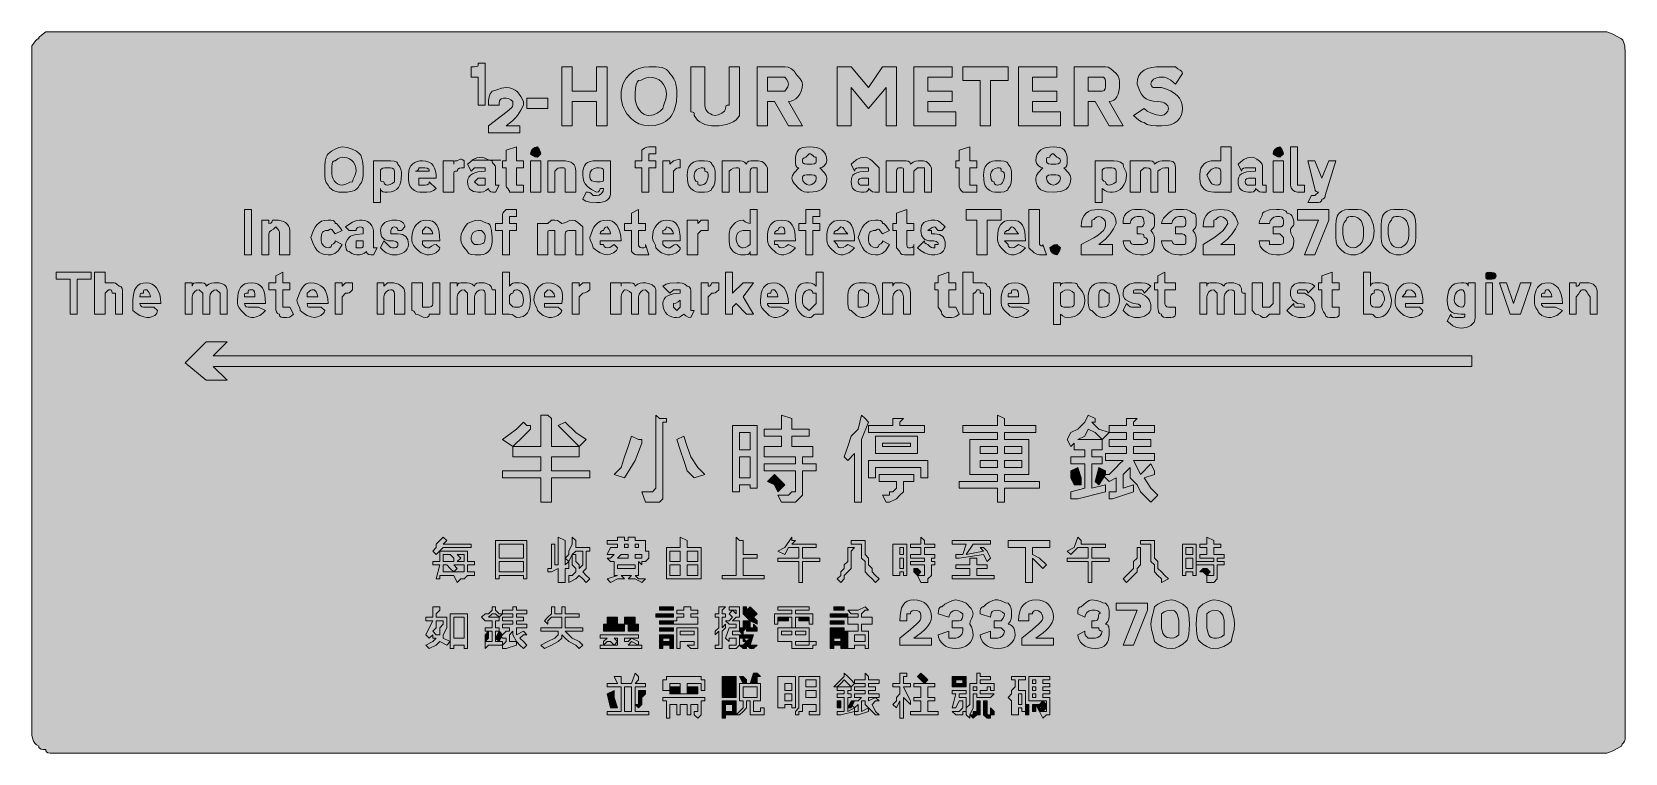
# Model space of a CAD drawing. Header units: metres. Extents: x 9 to 558, y 12 to 260.
import ezdxf

# ---------------------------------------------------------------- set-up
doc = ezdxf.new("R2010")
doc.units = ezdxf.units.M
for name, color, linetype, true_color in [('FILL_BLACK_000000', 7, 'Continuous', 0x000000), ('FILL_YELLOW_FFFF00', 7, 'Continuous', 0xffff00), ('STROKE_BLACK_000000', 7, 'Continuous', 0x000000)]:
    doc.layers.add(name, color=color, linetype=linetype, true_color=true_color)

msp = doc.modelspace()

# ---------------------------------------------------------------- hatches: boundary and pattern name
at = {"layer": 'FILL_BLACK_000000', "true_color": 0x000000}
h = msp.add_hatch(color=7, dxfattribs=at)
h.dxf.hatch_style = 1
h.paths.add_polyline_path([(162.81, 235.2), (162.81, 244.8), (160.41, 244.8), (160.41, 248.4), (161.61, 248.4), (162.3, 248.42), (162.66, 248.55), (162.79, 248.91), (162.81, 249.6), (165.21, 249.6), (165.21, 235.2), (162.81, 235.2)])
h = msp.add_hatch(color=7, dxfattribs=at)
h.dxf.hatch_style = 1
h.paths.add_polyline_path([(200.01, 240), (203.61, 240), (203.61, 248.4), (207.21, 248.4), (207.21, 228), (203.61, 228), (203.61, 236.4), (200.01, 236.4), (195.21, 236.4), (195.21, 228), (191.61, 228), (191.61, 248.4), (195.21, 248.4), (195.21, 240), (200.01, 240)])
h = msp.add_hatch(color=7, dxfattribs=at)
h.dxf.hatch_style = 1
h.paths.add_polyline_path([(226.11, 248.1), (226.95, 247.81), (227.68, 247.39), (228.3, 246.79), (228.81, 246), (229.6, 245.1), (230.2, 244.2), (230.62, 243.3), (230.91, 242.4), (231.17, 240.6), (231.21, 238.8), (231.04, 236.27), (230.55, 234.07), (230.19, 233.1), (229.75, 232.22), (229.24, 231.42), (228.66, 230.7), (228.01, 230.07), (227.28, 229.52), (226.5, 229.05), (225.64, 228.67), (223.75, 228.17), (221.61, 228), (219.83, 228.21), (218.16, 228.75), (216.72, 229.52), (215.61, 230.4), (214.03, 232.22), (213.42, 233.16), (212.91, 234.15), (212.52, 235.19), (212.23, 236.31), (212.07, 237.5), (212.01, 238.8), (212.07, 239.9), (212.23, 240.94), (212.48, 241.91), (212.83, 242.83), (213.78, 244.47), (215.01, 245.85), (216.46, 246.94), (218.08, 247.74), (219.82, 248.23), (221.61, 248.4), (224.08, 248.36), (226.11, 248.1)])
h.paths.add_polyline_path([(227.18, 241.26), (226.66, 242.28), (225.96, 243.15), (225.09, 243.85), (224.07, 244.37), (222.9, 244.69), (221.61, 244.8), (220.71, 244.61), (219.81, 244.2), (218.91, 243.79), (218.01, 243.6), (217.61, 243.1), (217.32, 242.51), (216.96, 241.2), (216.81, 238.8), (216.92, 237.11), (217.22, 235.65), (217.7, 234.41), (218.31, 233.4), (219.04, 232.61), (219.85, 232.05), (220.71, 231.71), (221.61, 231.6), (222.46, 231.65), (223.2, 231.81), (224.46, 232.35), (225.49, 233.12), (226.41, 234), (226.6, 234.92), (227.01, 235.95), (227.42, 237.21), (227.61, 238.8), (227.5, 240.09), (227.18, 241.26)], flags=16)
h = msp.add_hatch(color=7, dxfattribs=at)
h.dxf.hatch_style = 1
h.paths.add_polyline_path([(252.81, 236.4), (252.81, 232.8), (252.81, 231.6), (252.25, 230.76), (251.5, 230.02), (250.57, 229.41), (249.51, 228.9), (248.33, 228.51), (247.07, 228.22), (245.76, 228.06), (244.41, 228), (243.12, 228.06), (241.93, 228.22), (240.87, 228.51), (239.91, 228.9), (239.07, 229.41), (238.33, 230.02), (237.72, 230.76), (237.21, 231.6), (237.19, 232.29), (237.06, 232.65), (236.7, 232.78), (236.01, 232.8), (236.01, 235.2), (236.01, 248.4), (240.81, 248.4), (240.81, 236.4), (240.81, 235.2), (240.92, 234.36), (241.2, 233.62), (241.63, 233.01), (242.16, 232.5), (242.74, 232.11), (243.34, 231.82), (244.41, 231.6), (245.48, 231.81), (246.66, 232.35), (247.62, 233.12), (247.9, 233.55), (248.01, 234), (248.03, 234.69), (248.16, 235.05), (248.52, 235.18), (249.21, 235.2), (249.21, 236.4), (249.21, 248.4), (252.81, 248.4), (252.81, 236.4)])
h = msp.add_hatch(color=7, dxfattribs=at)
h.dxf.hatch_style = 1
h.paths.add_polyline_path([(258.81, 228), (258.81, 248.4), (268.41, 248.4), (269.48, 248.19), (270.66, 247.65), (271.62, 246.88), (271.9, 246.45), (272.01, 246), (273.66, 244.2), (274.2, 243.3), (274.41, 242.4), (274.3, 241.11), (274, 239.94), (273.52, 238.92), (272.91, 238.05), (272.18, 237.35), (271.37, 236.83), (270.51, 236.51), (269.61, 236.4), (274.41, 228), (269.61, 228), (264.81, 236.4), (262.41, 236.4), (262.41, 228), (258.81, 228)])
h.paths.add_polyline_path([(268.41, 240), (269.01, 240.75), (269.42, 241.52), (269.61, 242.4), (269.42, 243.28), (269.01, 244.05), (268.41, 244.8), (267.21, 244.8), (262.41, 244.8), (262.41, 240), (267.21, 240), (268.41, 240)], flags=16)
h = msp.add_hatch(color=7, dxfattribs=at)
h.dxf.hatch_style = 1
h.paths.add_polyline_path([(291.21, 241.2), (291.21, 228), (286.41, 228), (286.41, 248.4), (291.21, 248.4), (297.21, 241.2), (302.01, 248.4), (306.81, 248.4), (306.81, 228), (303.21, 228), (303.21, 241.2), (297.21, 234), (291.21, 241.2)])
h = msp.add_hatch(color=7, dxfattribs=at)
h.dxf.hatch_style = 1
h.paths.add_polyline_path([(317.61, 232.8), (327.21, 232.8), (327.21, 228), (312.81, 228), (312.81, 248.4), (326.01, 248.4), (326.01, 244.8), (317.61, 244.8), (317.61, 240), (326.01, 240), (326.01, 236.4), (317.61, 236.4), (317.61, 232.8)])
h = msp.add_hatch(color=7, dxfattribs=at)
h.dxf.hatch_style = 1
h.paths.add_polyline_path([(339.21, 228), (335.61, 228), (335.61, 243.6), (329.61, 243.6), (329.61, 248.4), (345.21, 248.4), (345.21, 243.6), (339.21, 243.6), (339.21, 228)])
h = msp.add_hatch(color=7, dxfattribs=at)
h.dxf.hatch_style = 1
h.paths.add_polyline_path([(353.61, 232.8), (363.21, 232.8), (363.21, 228), (348.81, 228), (348.81, 248.4), (362.01, 248.4), (362.01, 244.8), (353.61, 244.8), (353.61, 240), (362.01, 240), (362.01, 236.4), (353.61, 236.4), (353.61, 232.8)])
h = msp.add_hatch(color=7, dxfattribs=at)
h.dxf.hatch_style = 1
h.paths.add_polyline_path([(368.01, 228), (368.01, 248.4), (378.81, 248.4), (379.71, 248.19), (380.61, 247.65), (382.41, 246), (383.1, 245.1), (383.46, 244.2), (383.59, 243.3), (383.61, 242.4), (383.55, 241.11), (383.38, 239.94), (383.1, 238.92), (382.71, 238.05), (382.2, 237.35), (381.58, 236.83), (380.85, 236.51), (380.01, 236.4), (384.81, 228), (380.01, 228), (375.21, 236.4), (372.81, 236.4), (372.81, 228), (368.01, 228)])
h.paths.add_polyline_path([(378.01, 240.05), (378.3, 240.21), (378.66, 240.75), (378.79, 241.52), (378.81, 242.4), (378.79, 243.28), (378.66, 244.05), (378.3, 244.59), (378.01, 244.75), (377.61, 244.8), (372.81, 244.8), (372.81, 240), (377.61, 240), (378.01, 240.05)], flags=16)
h = msp.add_hatch(color=7, dxfattribs=at)
h.dxf.hatch_style = 1
h.paths.add_polyline_path([(394.56, 241.8), (394.92, 241.39), (395.21, 241.25), (395.61, 241.2), (398.01, 241.2), (399.7, 240.69), (401.16, 240.07), (402.4, 239.34), (403.41, 238.5), (404.2, 237.54), (404.76, 236.47), (405.1, 235.29), (405.21, 234), (405.1, 232.71), (404.76, 231.54), (404.2, 230.52), (403.41, 229.65), (402.4, 228.95), (401.16, 228.43), (399.7, 228.11), (398.01, 228), (396.23, 228.02), (394.56, 228.15), (393.12, 228.51), (392.51, 228.8), (392.01, 229.2), (391.11, 229.41), (390.21, 229.95), (388.41, 231.6), (392.01, 234), (393.12, 233.12), (394.56, 232.35), (396.23, 231.81), (398.01, 231.6), (398.89, 231.81), (399.66, 232.35), (400.2, 233.12), (400.41, 234), (400.35, 234.45), (400.18, 234.88), (399.9, 235.29), (399.51, 235.65), (399, 235.96), (398.38, 236.19), (397.65, 236.35), (396.81, 236.4), (395.17, 236.51), (393.83, 236.83), (392.74, 237.35), (391.86, 238.05), (391.15, 238.92), (390.57, 239.94), (389.61, 242.4), (389.77, 244.04), (390.25, 245.36), (391, 246.41), (392.01, 247.2), (393.24, 247.77), (394.67, 248.14), (396.27, 248.34), (398.01, 248.4), (402.81, 248.4), (403.69, 247.69), (404.46, 247.2), (405, 246.71), (405.16, 246.4), (405.21, 246), (402.81, 242.4), (401.22, 243.79), (399.96, 244.5), (398.93, 244.76), (398.01, 244.8), (397.17, 244.75), (396.43, 244.59), (395.82, 244.36), (395.31, 244.05), (394.92, 243.69), (394.63, 243.28), (394.47, 242.85), (394.41, 242.4), (394.56, 241.8)])
h = msp.add_hatch(color=7, dxfattribs=at)
h.dxf.hatch_style = 1
h.paths.add_polyline_path([(177.21, 228), (177.21, 225.6), (166.41, 225.6), (166.41, 228), (172.86, 232.95), (174.34, 234.24), (174.7, 234.74), (174.81, 235.2), (174.81, 236.4), (174.06, 237), (173.29, 237.41), (172.41, 237.6), (171.53, 237.56), (170.76, 237.3), (170.45, 237.01), (170.22, 236.59), (170.06, 235.99), (170.01, 235.2), (166.41, 235.2), (166.43, 236.79), (166.56, 238.05), (166.92, 239.08), (167.61, 240), (168.53, 240.19), (169.56, 240.6), (170.82, 241.01), (172.41, 241.2), (173.65, 241.09), (174.7, 240.79), (175.57, 240.31), (176.31, 239.7), (176.93, 238.97), (177.47, 238.16), (178.41, 236.4), (178.41, 235.2), (177.47, 233.4), (176.31, 231.6), (175.57, 230.7), (174.7, 229.8), (173.65, 228.9), (172.41, 228), (177.21, 228)])
h = msp.add_hatch(color=7, dxfattribs=at)
h.dxf.hatch_style = 1
h.paths.add_polyline_path([(186.81, 234), (179.61, 234), (179.61, 237.6), (186.81, 237.6), (186.81, 234)])
h = msp.add_hatch(color=7, dxfattribs=at)
h.dxf.hatch_style = 1
h.paths.add_polyline_path([(119.46, 220.05), (120.9, 219.28), (122.01, 218.4), (122.41, 217.9), (122.7, 217.29), (123.06, 215.85), (123.19, 214.18), (123.21, 212.4), (123.19, 210.81), (123.06, 209.55), (122.7, 208.52), (122.01, 207.6), (121.51, 206.81), (120.9, 206.21), (120.22, 205.79), (119.46, 205.5), (117.79, 205.24), (116.01, 205.2), (114.92, 205.24), (113.61, 205.5), (112.94, 205.79), (112.3, 206.21), (111.71, 206.81), (111.21, 207.6), (110.52, 208.52), (110.16, 209.55), (110.03, 210.81), (110.01, 212.4), (110.03, 214.18), (110.16, 215.85), (110.52, 217.29), (110.81, 217.9), (111.21, 218.4), (112.3, 219.28), (113.61, 220.05), (114.92, 220.59), (116.01, 220.8), (117.79, 220.59), (119.46, 220.05)])
h.paths.add_polyline_path([(120.4, 214.67), (119.92, 215.5), (119.31, 216.15), (118.58, 216.63), (117.77, 216.96), (116.91, 217.14), (116.01, 217.2), (115.26, 217.05), (114.49, 216.69), (113.61, 216), (113.21, 215.94), (112.92, 215.77), (112.7, 215.49), (112.56, 215.1), (112.43, 213.97), (112.41, 212.4), (112.47, 211.5), (112.63, 210.64), (112.92, 209.83), (113.31, 209.1), (113.82, 208.49), (114.43, 208.01), (115.17, 207.71), (116.01, 207.6), (116.91, 207.79), (117.81, 208.2), (118.71, 208.61), (119.61, 208.8), (119.8, 209.7), (120.21, 210.6), (120.62, 211.5), (120.81, 212.4), (120.7, 213.64), (120.4, 214.67)], flags=16)
h = msp.add_hatch(color=7, dxfattribs=at)
h.dxf.hatch_style = 1
h.paths.add_polyline_path([(178.41, 216), (178.41, 213.6), (176.01, 213.6), (176.01, 208.8), (176.01, 207.6), (177.21, 207.6), (178.41, 207.6), (178.41, 205.2), (176.01, 205.2), (173.61, 205.2), (173.56, 205.6), (173.42, 205.91), (173.01, 206.4), (172.6, 206.89), (172.46, 207.2), (172.41, 207.6), (172.41, 213.6), (171.21, 213.6), (171.21, 216), (172.41, 216), (172.41, 219.6), (176.01, 220.8), (176.01, 216), (178.41, 216)])
h = msp.add_hatch(color=7, dxfattribs=at)
h.dxf.hatch_style = 1
h.paths.add_polyline_path([(183.21, 217.2), (182.33, 217.39), (181.56, 217.8), (180.81, 218.4), (181.02, 219.28), (181.56, 220.05), (182.33, 220.59), (183.21, 220.8), (183.81, 220.05), (184.22, 219.28), (184.41, 218.4), (183.21, 217.2)])
h = msp.add_hatch(color=7, dxfattribs=at)
h.dxf.hatch_style = 1
h.paths.add_polyline_path([(219.21, 205.2), (219.21, 213.6), (216.81, 213.6), (216.81, 216), (219.21, 216), (219.21, 218.4), (219.21, 219.6), (220.09, 220.29), (220.86, 220.65), (221.61, 220.8), (224.01, 220.8), (224.01, 218.4), (222.81, 218.4), (221.61, 218.4), (221.61, 217.2), (221.61, 216), (224.01, 216), (224.01, 213.6), (221.61, 213.6), (221.61, 205.2), (219.21, 205.2)])
h = msp.add_hatch(color=7, dxfattribs=at)
h.dxf.hatch_style = 1
h.paths.add_polyline_path([(274.11, 205.71), (273.21, 206.4), (271.56, 208.2), (271.02, 209.1), (270.81, 210), (271.02, 210.9), (271.56, 211.8), (273.21, 213.6), (272.81, 213.65), (272.52, 213.81), (272.16, 214.35), (272.03, 215.12), (272.01, 216), (272.07, 217.24), (272.25, 218.27), (272.58, 219.1), (273.06, 219.75), (273.71, 220.23), (274.54, 220.56), (275.57, 220.74), (276.81, 220.8), (278.1, 220.74), (279.27, 220.56), (280.29, 220.23), (281.16, 219.75), (281.86, 219.1), (282.38, 218.27), (282.7, 217.24), (282.81, 216), (282.6, 215.12), (282.06, 214.35), (281.29, 213.81), (280.41, 213.6), (282.06, 211.8), (282.6, 210.9), (282.81, 210), (282.7, 208.76), (282.38, 207.73), (281.86, 206.9), (281.16, 206.25), (280.29, 205.77), (279.27, 205.44), (278.1, 205.26), (276.81, 205.2), (275.91, 205.22), (275.01, 205.35), (274.11, 205.71)])
h.paths.add_polyline_path([(274.62, 210.69), (274.46, 210.4), (274.41, 210), (274.62, 209.12), (275.16, 208.35), (275.93, 207.81), (276.81, 207.6), (277.69, 207.81), (278.46, 208.35), (279, 209.12), (279.21, 210), (279.16, 210.4), (279, 210.69), (278.46, 211.05), (277.69, 211.18), (276.81, 211.2), (275.93, 211.18), (275.16, 211.05), (274.62, 210.69)], flags=16)
h.paths.add_polyline_path([(278.81, 217.25), (278.5, 217.39), (278.01, 217.8), (277.52, 218.21), (277.21, 218.35), (276.81, 218.4), (275.61, 217.2), (275.01, 217.05), (274.6, 216.69), (274.46, 216.4), (274.41, 216), (274.46, 215.6), (274.62, 215.31), (275.16, 214.95), (275.93, 214.82), (276.81, 214.8), (277.69, 214.82), (278.46, 214.95), (279, 215.31), (279.16, 215.6), (279.21, 216), (279.21, 217.2), (278.81, 217.25)], flags=16)
h = msp.add_hatch(color=7, dxfattribs=at)
h.dxf.hatch_style = 1
h.paths.add_polyline_path([(334.41, 216), (334.41, 213.6), (332.01, 213.6), (332.01, 208.8), (332.01, 207.6), (333.21, 207.6), (334.41, 207.6), (334.41, 205.2), (332.01, 205.2), (329.61, 205.2), (328.92, 205.91), (328.56, 206.4), (328.43, 206.89), (328.41, 207.6), (328.41, 213.6), (327.21, 213.6), (327.21, 216), (328.41, 216), (328.41, 219.6), (332.01, 220.8), (332.01, 216), (334.41, 216)])
h = msp.add_hatch(color=7, dxfattribs=at)
h.dxf.hatch_style = 1
h.paths.add_polyline_path([(356.51, 206), (356.01, 206.4), (355.32, 207.3), (354.96, 208.2), (354.83, 209.1), (354.81, 210), (355.02, 210.9), (355.56, 211.8), (357.21, 213.6), (356.33, 213.81), (355.56, 214.35), (355.02, 215.12), (354.81, 216), (354.92, 217.24), (355.24, 218.27), (355.76, 219.1), (356.46, 219.75), (357.33, 220.23), (358.35, 220.56), (359.52, 220.74), (360.81, 220.8), (362.05, 220.74), (363.08, 220.56), (363.91, 220.23), (364.56, 219.75), (365.04, 219.1), (365.37, 218.27), (365.55, 217.24), (365.61, 216), (365.59, 215.12), (365.46, 214.35), (365.1, 213.81), (364.81, 213.65), (364.41, 213.6), (366.06, 211.8), (366.6, 210.9), (366.81, 210), (366.7, 208.76), (366.38, 207.73), (365.86, 206.9), (365.16, 206.25), (364.29, 205.77), (363.27, 205.44), (362.1, 205.26), (360.81, 205.2), (358.41, 205.35), (357.1, 205.71), (356.51, 206)])
h.paths.add_polyline_path([(358.62, 210.69), (358.46, 210.4), (358.41, 210), (358.62, 209.12), (359.16, 208.35), (359.93, 207.81), (360.81, 207.6), (361.69, 207.81), (362.46, 208.35), (363, 209.12), (363.21, 210), (363.16, 210.4), (363, 210.69), (362.46, 211.05), (361.69, 211.18), (360.81, 211.2), (359.93, 211.18), (359.16, 211.05), (358.62, 210.69)], flags=16)
h.paths.add_polyline_path([(363.02, 216.69), (362.61, 217.05), (362.01, 217.2), (360.81, 218.4), (360.41, 218.35), (360.12, 218.21), (359.76, 217.8), (359.61, 217.2), (358.92, 217.18), (358.56, 217.05), (358.43, 216.69), (358.41, 216), (358.46, 215.6), (358.62, 215.31), (359.16, 214.95), (359.93, 214.82), (360.81, 214.8), (361.69, 214.82), (362.46, 214.95), (363, 215.31), (363.16, 215.6), (363.21, 216), (363.16, 216.4), (363.02, 216.69)], flags=16)
h = msp.add_hatch(color=7, dxfattribs=at)
h.dxf.hatch_style = 1
h.paths.add_polyline_path([(422.01, 205.2), (418.41, 205.2), (416.01, 205.2), (415.11, 205.26), (414.25, 205.44), (413.44, 205.77), (412.71, 206.25), (412.1, 206.9), (411.62, 207.73), (411.32, 208.76), (411.21, 210), (411.21, 211.2), (411.32, 212.44), (411.62, 213.47), (412.1, 214.3), (412.71, 214.95), (413.44, 215.43), (414.25, 215.76), (415.11, 215.94), (416.01, 216), (418.41, 216), (418.41, 220.8), (422.01, 220.8), (422.01, 205.2)])
h.paths.add_polyline_path([(418.41, 212.4), (418.36, 212.8), (418.22, 213.09), (417.81, 213.45), (417.21, 213.6), (416.42, 213.55), (415.8, 213.39), (415.33, 213.16), (414.96, 212.85), (413.61, 211.2), (414.34, 209.62), (414.96, 208.5), (415.33, 208.11), (415.8, 207.82), (416.42, 207.66), (417.21, 207.6), (417.81, 207.75), (418.22, 208.11), (418.36, 208.4), (418.41, 208.8), (418.41, 211.2), (418.41, 212.4)], flags=16)
h = msp.add_hatch(color=7, dxfattribs=at)
h.dxf.hatch_style = 1
h.paths.add_polyline_path([(438.81, 217.2), (437.93, 217.39), (437.16, 217.8), (436.41, 218.4), (436.62, 219.28), (437.16, 220.05), (437.93, 220.59), (438.81, 220.8), (439.41, 220.05), (439.82, 219.28), (440.01, 218.4), (438.81, 217.2)])
h = msp.add_hatch(color=7, dxfattribs=at)
h.dxf.hatch_style = 1
h.paths.add_polyline_path([(444.81, 208.8), (444.81, 207.6), (447.21, 207.6), (447.21, 205.2), (444.81, 205.2), (443.93, 205.41), (443.16, 205.95), (442.62, 206.72), (442.41, 207.6), (442.41, 220.8), (444.81, 220.8), (444.81, 208.8)])
h = msp.add_hatch(color=7, dxfattribs=at)
h.dxf.hatch_style = 1
h.paths.add_polyline_path([(136.17, 208.74), (135.84, 207.72), (135.36, 206.85), (134.71, 206.15), (133.88, 205.63), (132.85, 205.31), (131.61, 205.2), (130.73, 205.22), (129.96, 205.35), (129.42, 205.71), (129.26, 206), (129.21, 206.4), (129.21, 201.6), (126.81, 201.6), (126.81, 216), (129.21, 216), (131.61, 216), (132.68, 215.98), (133.86, 215.85), (134.39, 215.71), (134.82, 215.49), (135.1, 215.2), (135.21, 214.8), (135.9, 213.9), (136.26, 213), (136.39, 212.1), (136.41, 211.2), (136.35, 209.91), (136.17, 208.74)])
h.paths.add_polyline_path([(133.26, 208.2), (134.01, 208.8), (134.01, 210), (134.01, 212.4), (133.96, 212.8), (133.8, 213.09), (133.26, 213.45), (132.49, 213.58), (131.61, 213.6), (130.73, 213.58), (129.96, 213.45), (129.42, 213.09), (129.26, 212.8), (129.21, 212.4), (129.21, 210), (129.23, 209.31), (129.36, 208.95), (129.72, 208.82), (130.41, 208.8), (130.46, 208.4), (130.6, 208.11), (131.01, 207.75), (131.61, 207.6), (132.49, 207.79), (133.26, 208.2)], flags=16)
h = msp.add_hatch(color=7, dxfattribs=at)
h.dxf.hatch_style = 1
h.paths.add_polyline_path([(142.41, 208.8), (142.41, 207.6), (143.61, 207.6), (144.49, 207.62), (145.26, 207.75), (145.8, 208.11), (145.96, 208.4), (146.01, 208.8), (148.41, 206.4), (147.49, 205.71), (146.46, 205.35), (145.2, 205.22), (143.61, 205.2), (142.71, 205.22), (141.81, 205.35), (140.91, 205.71), (140.01, 206.4), (139.32, 207.32), (138.96, 208.35), (138.83, 209.61), (138.81, 211.2), (138.92, 212.44), (139.22, 213.47), (139.7, 214.3), (140.31, 214.95), (141.04, 215.43), (141.85, 215.76), (142.71, 215.94), (143.61, 216), (144.85, 215.89), (145.88, 215.57), (146.71, 215.05), (147.36, 214.35), (147.84, 213.48), (148.17, 212.46), (148.35, 211.29), (148.41, 210), (142.41, 210), (142.41, 208.8)])
h.paths.add_polyline_path([(145.96, 212.8), (145.8, 213.09), (145.26, 213.45), (144.49, 213.58), (143.61, 213.6), (142.41, 213.6), (142.36, 213.2), (142.22, 212.91), (141.81, 212.55), (141.21, 212.4), (146.01, 212.4), (145.96, 212.8)], flags=16)
h = msp.add_hatch(color=7, dxfattribs=at)
h.dxf.hatch_style = 1
h.paths.add_polyline_path([(150.81, 216), (154.41, 216), (154.41, 214.8), (154.43, 215.49), (154.56, 215.85), (154.92, 215.98), (155.61, 216), (156.36, 216.45), (156.72, 216.53), (157.13, 216.51), (157.56, 216.34), (158.01, 216), (158.01, 213.6), (157.13, 213.58), (156.36, 213.45), (155.82, 213.09), (155.66, 212.8), (155.61, 212.4), (154.92, 212.38), (154.56, 212.25), (154.43, 211.89), (154.41, 211.2), (154.41, 205.2), (150.81, 205.2), (150.81, 216)])
h = msp.add_hatch(color=7, dxfattribs=at)
h.dxf.hatch_style = 1
h.paths.add_polyline_path([(164.01, 213.6), (161.61, 213.6), (160.41, 212.4), (159.21, 214.8), (160.13, 215.68), (161.16, 216.45), (162.42, 216.99), (163.16, 217.15), (164.01, 217.2), (164.91, 217.01), (165.81, 216.6), (166.71, 216.19), (167.61, 216), (167.66, 215.6), (167.8, 215.29), (168.21, 214.8), (168.62, 214.31), (168.76, 214), (168.81, 213.6), (168.81, 207.6), (170.01, 207.6), (168.81, 205.2), (167.93, 205.22), (167.16, 205.35), (166.62, 205.71), (166.46, 206), (166.41, 206.4), (165.51, 205.71), (164.61, 205.35), (163.71, 205.22), (162.81, 205.2), (161.97, 205.26), (161.23, 205.42), (160.62, 205.71), (160.11, 206.1), (159.72, 206.61), (159.44, 207.22), (159.27, 207.96), (159.21, 208.8), (159.32, 209.64), (159.64, 210.37), (160.16, 210.99), (160.86, 211.5), (161.73, 211.89), (162.75, 212.17), (163.92, 212.34), (165.21, 212.4), (165.21, 213.6), (164.01, 213.6)])
h.paths.add_polyline_path([(164.01, 207.6), (165.21, 207.6), (165.21, 210), (162.81, 210), (161.61, 208.8), (162.81, 207.6), (164.01, 207.6)], flags=16)
h = msp.add_hatch(color=7, dxfattribs=at)
h.dxf.hatch_style = 1
h.paths.add_polyline_path([(180.81, 205.2), (180.81, 216), (184.41, 216), (184.41, 205.2), (180.81, 205.2)])
h = msp.add_hatch(color=7, dxfattribs=at)
h.dxf.hatch_style = 1
h.paths.add_polyline_path([(192.81, 205.2), (192.81, 211.2), (192.81, 212.4), (192.79, 213.09), (192.66, 213.45), (192.3, 213.58), (191.61, 213.6), (190.9, 213.58), (190.41, 213.45), (189.92, 213.09), (189.21, 212.4), (189.21, 205.2), (186.81, 205.2), (186.81, 216), (189.21, 216), (190.41, 216), (191.61, 216), (192.85, 215.94), (193.88, 215.77), (194.71, 215.49), (195.36, 215.1), (195.84, 214.59), (196.17, 213.97), (196.35, 213.24), (196.41, 212.4), (196.41, 205.2), (192.81, 205.2)])
h = msp.add_hatch(color=7, dxfattribs=at)
h.dxf.hatch_style = 1
h.paths.add_polyline_path([(208.17, 203.62), (207.84, 203.01), (207.36, 202.5), (206.71, 202.11), (205.88, 201.82), (204.85, 201.66), (203.61, 201.6), (201.21, 201.75), (199.9, 202.11), (199.31, 202.4), (198.81, 202.8), (200.01, 205.2), (200.72, 205.18), (201.21, 205.05), (201.7, 204.69), (202.41, 204), (203.61, 204), (204.49, 204.21), (205.26, 204.75), (205.8, 205.52), (206.01, 206.4), (204.81, 206.4), (204.76, 206), (204.62, 205.71), (204.21, 205.35), (203.61, 205.2), (201.85, 206.14), (201.04, 206.68), (200.31, 207.3), (199.7, 208.04), (199.22, 208.91), (198.92, 209.96), (198.81, 211.2), (198.87, 212.44), (199.05, 213.47), (199.38, 214.3), (199.86, 214.95), (200.51, 215.43), (201.34, 215.76), (202.37, 215.94), (203.61, 216), (206.01, 216), (208.41, 216), (208.41, 205.2), (208.35, 204.36), (208.17, 203.62)])
h.paths.add_polyline_path([(205.8, 213.09), (205.26, 213.45), (204.49, 213.58), (203.61, 213.6), (202.73, 213.39), (201.96, 212.85), (201.42, 212.08), (201.21, 211.2), (201.26, 210.41), (201.42, 209.81), (201.65, 209.39), (201.96, 209.1), (202.73, 208.84), (203.61, 208.8), (204.81, 208.8), (205.5, 208.82), (205.86, 208.95), (205.99, 209.31), (206.01, 210), (206.01, 212.4), (205.96, 212.8), (205.8, 213.09)], flags=16)
h = msp.add_hatch(color=7, dxfattribs=at)
h.dxf.hatch_style = 1
h.paths.add_polyline_path([(226.41, 216), (228.81, 216), (228.81, 214.8), (230.01, 216), (230.89, 216.17), (231.66, 216.45), (232.2, 216.51), (232.36, 216.34), (232.41, 216), (232.41, 213.6), (231.7, 213.58), (231.21, 213.45), (230.72, 213.09), (230.01, 212.4), (230.01, 211.2), (230.01, 205.2), (226.41, 205.2), (226.41, 216)])
h = msp.add_hatch(color=7, dxfattribs=at)
h.dxf.hatch_style = 1
h.paths.add_polyline_path([(244.26, 208.35), (243.9, 207.32), (243.21, 206.4), (243.1, 206), (242.82, 205.71), (242.39, 205.49), (241.86, 205.35), (240.68, 205.22), (239.61, 205.2), (238.71, 205.22), (237.81, 205.35), (236.91, 205.71), (236.01, 206.4), (235.32, 207.32), (234.96, 208.35), (234.83, 209.61), (234.81, 211.2), (234.83, 212.1), (234.96, 213), (235.32, 213.9), (236.01, 214.8), (236.91, 215.49), (237.81, 215.85), (238.71, 215.98), (239.61, 216), (240.68, 215.98), (241.86, 215.85), (242.39, 215.71), (242.82, 215.49), (243.1, 215.2), (243.21, 214.8), (243.9, 213.9), (244.26, 213), (244.39, 212.1), (244.41, 211.2), (244.39, 209.61), (244.26, 208.35)])
h.paths.add_polyline_path([(241.5, 212.21), (241.21, 212.35), (240.81, 212.4), (240.79, 213.09), (240.66, 213.45), (240.3, 213.58), (239.61, 213.6), (238.73, 213.39), (237.96, 212.85), (237.42, 212.08), (237.21, 211.2), (237.23, 210.32), (237.36, 209.55), (237.72, 209.01), (238.01, 208.85), (238.41, 208.8), (238.43, 208.11), (238.56, 207.75), (238.92, 207.62), (239.61, 207.6), (240.06, 207.66), (240.49, 207.82), (240.9, 208.11), (241.26, 208.5), (241.57, 209.01), (241.8, 209.62), (241.96, 210.36), (242.01, 211.2), (241.86, 211.8), (241.5, 212.21)], flags=16)
h = msp.add_hatch(color=7, dxfattribs=at)
h.dxf.hatch_style = 1
h.paths.add_polyline_path([(257.21, 213.55), (256.92, 213.41), (256.56, 213), (256.41, 212.4), (256.41, 205.2), (252.81, 205.2), (252.81, 212.4), (252.79, 213.09), (252.66, 213.45), (252.3, 213.58), (251.61, 213.6), (250.73, 213.41), (249.96, 213), (249.21, 212.4), (249.21, 205.2), (246.81, 205.2), (246.81, 216), (249.21, 216), (250.41, 216), (251.61, 216), (253.02, 215.98), (253.86, 215.85), (254.48, 215.49), (255.21, 214.8), (255.26, 215.2), (255.42, 215.49), (255.96, 215.85), (256.73, 215.98), (257.61, 216), (259.2, 215.96), (260.46, 215.7), (261, 215.41), (261.49, 214.99), (261.96, 214.39), (262.41, 213.6), (262.41, 205.2), (258.81, 205.2), (258.81, 212.4), (258.81, 213.6), (257.61, 213.6), (257.21, 213.55)])
h = msp.add_hatch(color=7, dxfattribs=at)
h.dxf.hatch_style = 1
h.paths.add_polyline_path([(296.01, 213.6), (293.61, 213.6), (293.01, 213.45), (292.6, 213.09), (292.46, 212.8), (292.41, 212.4), (291.21, 214.8), (292.13, 215.68), (293.16, 216.45), (294.42, 216.99), (295.16, 217.15), (296.01, 217.2), (296.89, 217.01), (297.66, 216.6), (298.41, 216), (300.81, 213.6), (300.81, 207.6), (300.81, 205.2), (299.4, 205.22), (298.56, 205.35), (297.94, 205.71), (297.21, 206.4), (297.16, 206), (297, 205.71), (296.46, 205.35), (295.69, 205.22), (294.81, 205.2), (293.97, 205.26), (293.23, 205.42), (292.62, 205.71), (292.11, 206.1), (291.72, 206.61), (291.43, 207.22), (291.27, 207.96), (291.21, 208.8), (291.27, 209.64), (291.47, 210.37), (291.84, 210.99), (292.41, 211.5), (293.2, 211.89), (294.25, 212.17), (295.57, 212.34), (297.21, 212.4), (297.21, 213.6), (296.01, 213.6)])
h.paths.add_polyline_path([(294.12, 207.79), (294.41, 207.65), (294.81, 207.6), (296.01, 207.6), (297.21, 207.6), (297.21, 210), (294.81, 210), (294.41, 209.95), (294.12, 209.81), (293.76, 209.4), (293.61, 208.8), (293.76, 208.2), (294.12, 207.79)], flags=16)
h = msp.add_hatch(color=7, dxfattribs=at)
h.dxf.hatch_style = 1
h.paths.add_polyline_path([(312.81, 212.4), (312.81, 205.2), (309.21, 205.2), (309.21, 212.4), (309.19, 213.09), (309.06, 213.45), (308.7, 213.58), (308.01, 213.6), (307.61, 213.55), (307.32, 213.41), (306.96, 213), (306.81, 212.4), (306.81, 205.2), (303.21, 205.2), (303.21, 216), (306.81, 216), (308.01, 216), (309.21, 216), (310.09, 215.98), (310.86, 215.85), (311.4, 215.49), (311.56, 215.2), (311.61, 214.8), (312.51, 215.49), (313.41, 215.85), (314.31, 215.98), (315.21, 216), (316.11, 215.96), (317.01, 215.7), (317.46, 215.41), (317.91, 214.99), (318.36, 214.39), (318.81, 213.6), (318.81, 205.2), (316.41, 205.2), (316.41, 212.4), (316.41, 213.6), (315.21, 213.6), (314.01, 213.6), (312.81, 212.4)])
h = msp.add_hatch(color=7, dxfattribs=at)
h.dxf.hatch_style = 1
h.paths.add_polyline_path([(346.26, 208.35), (345.9, 207.32), (345.21, 206.4), (345.1, 206), (344.82, 205.71), (344.39, 205.49), (343.86, 205.35), (342.68, 205.22), (341.61, 205.2), (340.71, 205.22), (339.81, 205.35), (338.91, 205.71), (338.01, 206.4), (337.32, 207.32), (336.96, 208.35), (336.83, 209.61), (336.81, 211.2), (336.83, 212.1), (336.96, 213), (337.32, 213.9), (338.01, 214.8), (338.91, 215.49), (339.81, 215.85), (340.71, 215.98), (341.61, 216), (342.68, 215.98), (343.86, 215.85), (344.39, 215.71), (344.82, 215.49), (345.1, 215.2), (345.21, 214.8), (345.9, 213.9), (346.26, 213), (346.39, 212.1), (346.41, 211.2), (346.39, 209.61), (346.26, 208.35)])
h.paths.add_polyline_path([(343.5, 212.21), (343.21, 212.35), (342.81, 212.4), (342.79, 213.09), (342.66, 213.45), (342.3, 213.58), (341.61, 213.6), (340.73, 213.39), (339.96, 212.85), (339.42, 212.08), (339.21, 211.2), (339.23, 210.32), (339.36, 209.55), (339.72, 209.01), (340.01, 208.85), (340.41, 208.8), (340.46, 208.4), (340.6, 208.11), (341.01, 207.75), (341.61, 207.6), (342.06, 207.66), (342.49, 207.82), (342.9, 208.11), (343.26, 208.5), (343.57, 209.01), (343.8, 209.62), (343.96, 210.36), (344.01, 211.2), (343.86, 211.8), (343.5, 212.21)], flags=16)
h = msp.add_hatch(color=7, dxfattribs=at)
h.dxf.hatch_style = 1
h.paths.add_polyline_path([(385.6, 208.74), (385.12, 207.72), (384.51, 206.85), (383.78, 206.15), (382.97, 205.63), (382.11, 205.31), (381.21, 205.2), (380.31, 205.22), (379.41, 205.35), (378.51, 205.71), (377.61, 206.4), (377.61, 201.6), (375.21, 201.6), (375.21, 216), (377.61, 216), (380.01, 216), (381.6, 215.98), (382.86, 215.85), (383.89, 215.49), (384.81, 214.8), (385, 213.9), (385.41, 213), (385.82, 212.1), (386.01, 211.2), (385.9, 209.91), (385.6, 208.74)])
h.paths.add_polyline_path([(381.66, 208.2), (382.41, 208.8), (382.41, 210), (382.41, 212.4), (382.36, 212.8), (382.2, 213.09), (381.66, 213.45), (380.89, 213.58), (380.01, 213.6), (379.13, 213.58), (378.36, 213.45), (377.82, 213.09), (377.66, 212.8), (377.61, 212.4), (377.61, 210), (377.66, 209.6), (377.8, 209.31), (378.21, 208.95), (378.81, 208.8), (378.86, 208.4), (379, 208.11), (379.41, 207.75), (380.01, 207.6), (380.89, 207.79), (381.66, 208.2)], flags=16)
h = msp.add_hatch(color=7, dxfattribs=at)
h.dxf.hatch_style = 1
h.paths.add_polyline_path([(398.33, 213.41), (397.56, 213), (396.81, 212.4), (396.81, 205.2), (394.41, 205.2), (394.41, 212.4), (394.36, 212.8), (394.2, 213.09), (393.66, 213.45), (392.89, 213.58), (392.01, 213.6), (390.81, 212.4), (390.81, 205.2), (387.21, 205.2), (387.21, 216), (390.81, 216), (392.01, 216), (393.21, 216), (394.09, 215.98), (394.86, 215.85), (395.4, 215.49), (395.56, 215.2), (395.61, 214.8), (396.51, 215.49), (397.41, 215.85), (398.31, 215.98), (399.21, 216), (400.78, 215.96), (401.4, 215.87), (401.91, 215.7), (402.3, 215.41), (402.58, 214.99), (402.75, 214.39), (402.81, 213.6), (402.81, 205.2), (400.41, 205.2), (400.41, 212.4), (400.41, 213.6), (399.21, 213.6), (398.33, 213.41)])
h = msp.add_hatch(color=7, dxfattribs=at)
h.dxf.hatch_style = 1
h.paths.add_polyline_path([(429.21, 213.6), (426.81, 213.6), (426.21, 213.45), (425.8, 213.09), (425.66, 212.8), (425.61, 212.4), (424.41, 214.8), (425.33, 215.68), (426.36, 216.45), (427.62, 216.99), (428.36, 217.15), (429.21, 217.2), (430.09, 217.01), (430.86, 216.6), (431.61, 216), (432.3, 215.29), (432.66, 214.8), (432.79, 214.31), (432.81, 213.6), (432.81, 207.6), (434.01, 207.6), (434.01, 205.2), (432.6, 205.22), (431.76, 205.35), (431.14, 205.71), (430.41, 206.4), (430.36, 206), (430.2, 205.71), (429.66, 205.35), (428.89, 205.22), (428.01, 205.2), (427.17, 205.26), (426.43, 205.42), (425.82, 205.71), (425.31, 206.1), (424.92, 206.61), (424.63, 207.22), (424.47, 207.96), (424.41, 208.8), (424.47, 209.64), (424.67, 210.37), (425.04, 210.99), (425.61, 211.5), (426.4, 211.89), (427.45, 212.17), (428.77, 212.34), (430.41, 212.4), (430.41, 213.6), (429.21, 213.6)])
h.paths.add_polyline_path([(427.32, 207.79), (427.61, 207.65), (428.01, 207.6), (429.21, 207.6), (430.41, 207.6), (430.41, 210), (428.01, 210), (427.61, 209.95), (427.32, 209.81), (426.96, 209.4), (426.81, 208.8), (426.96, 208.2), (427.32, 207.79)], flags=16)
h = msp.add_hatch(color=7, dxfattribs=at)
h.dxf.hatch_style = 1
h.paths.add_polyline_path([(436.41, 205.2), (436.41, 216), (440.01, 216), (440.01, 205.2), (436.41, 205.2)])
h = msp.add_hatch(color=7, dxfattribs=at)
h.dxf.hatch_style = 1
h.paths.add_polyline_path([(454.41, 204), (454.36, 203.6), (454.22, 203.31), (453.81, 202.95), (453.21, 202.8), (453.16, 202.4), (453.02, 202.11), (452.61, 201.75), (452.01, 201.6), (448.41, 201.6), (449.61, 204), (450.81, 204), (452.01, 205.2), (451.61, 205.25), (451.32, 205.39), (450.96, 205.8), (450.81, 206.4), (448.41, 216), (450.81, 216), (453.21, 210), (455.61, 216), (458.01, 216), (454.41, 204)])
h = msp.add_hatch(color=7, dxfattribs=at)
h.dxf.hatch_style = 1
h.paths.add_polyline_path([(82.41, 183.6), (82.41, 199.2), (84.81, 199.2), (84.81, 183.6), (82.41, 183.6)])
h = msp.add_hatch(color=7, dxfattribs=at)
h.dxf.hatch_style = 1
h.paths.add_polyline_path([(171.21, 183.6), (171.21, 192), (168.81, 192), (168.81, 194.4), (171.21, 194.4), (171.21, 196.8), (171.23, 197.51), (171.36, 198), (171.72, 198.49), (172.41, 199.2), (174.81, 199.2), (176.01, 199.2), (176.01, 196.8), (174.81, 196.8), (173.61, 196.8), (173.61, 195.6), (173.61, 194.4), (176.01, 194.4), (176.01, 192), (173.61, 192), (173.61, 183.6), (171.21, 183.6)])
h = msp.add_hatch(color=7, dxfattribs=at)
h.dxf.hatch_style = 1
h.paths.add_polyline_path([(220.41, 194.4), (220.41, 192), (218.01, 192), (218.01, 187.2), (218.06, 186.8), (218.2, 186.51), (218.61, 186.15), (219.21, 186), (219.9, 186.02), (220.26, 186.15), (220.39, 186.51), (220.41, 187.2), (221.61, 183.6), (218.01, 183.6), (217.3, 183.62), (216.81, 183.75), (216.32, 184.11), (215.61, 184.8), (215.61, 186), (215.61, 192), (213.21, 192), (213.21, 194.4), (215.61, 194.4), (215.61, 198), (218.01, 199.2), (218.01, 194.4), (220.41, 194.4)])
h = msp.add_hatch(color=7, dxfattribs=at)
h.dxf.hatch_style = 1
h.paths.add_polyline_path([(258.81, 199.2), (258.81, 183.6), (256.41, 183.6), (256.41, 184.8), (256.36, 184.4), (256.2, 184.11), (255.66, 183.75), (254.89, 183.62), (254.01, 183.6), (253.11, 183.66), (252.25, 183.84), (251.44, 184.17), (250.71, 184.65), (250.1, 185.3), (249.62, 186.13), (249.32, 187.16), (249.21, 188.4), (249.21, 189.6), (249.21, 190.8), (249.32, 191.7), (249.62, 192.56), (250.1, 193.37), (250.71, 194.1), (251.44, 194.71), (252.25, 195.19), (253.11, 195.49), (254.01, 195.6), (254.76, 195), (255.53, 194.59), (256.41, 194.4), (256.41, 199.2), (258.81, 199.2)])
h.paths.add_polyline_path([(256.41, 192), (254.01, 192), (253.13, 191.79), (252.36, 191.25), (251.82, 190.48), (251.61, 189.6), (251.66, 188.76), (251.82, 188.02), (252.05, 187.41), (252.36, 186.9), (252.72, 186.51), (253.13, 186.22), (253.56, 186.06), (254.01, 186), (254.89, 186.19), (255.66, 186.6), (256.41, 187.2), (256.41, 190.8), (256.41, 192)], flags=16)
h = msp.add_hatch(color=7, dxfattribs=at)
h.dxf.hatch_style = 1
h.paths.add_polyline_path([(275.61, 183.6), (275.61, 192), (273.21, 192), (273.21, 194.4), (275.61, 194.4), (275.61, 196.8), (275.61, 199.2), (279.21, 199.2), (280.41, 199.2), (280.41, 196.8), (279.21, 196.8), (278.01, 196.8), (278.01, 195.6), (278.01, 194.4), (280.41, 194.4), (280.41, 192), (278.01, 192), (278.01, 183.6), (275.61, 183.6)])
h = msp.add_hatch(color=7, dxfattribs=at)
h.dxf.hatch_style = 1
h.paths.add_polyline_path([(312.81, 194.4), (312.81, 192), (310.41, 192), (310.41, 187.2), (310.43, 186.51), (310.56, 186.15), (310.92, 186.02), (311.61, 186), (312.21, 186.15), (312.62, 186.51), (312.76, 186.8), (312.81, 187.2), (312.81, 183.6), (310.41, 183.6), (309.53, 183.62), (308.76, 183.75), (308.22, 184.11), (308.06, 184.4), (308.01, 184.8), (306.81, 186), (306.81, 192), (305.61, 192), (305.61, 194.4), (306.81, 194.4), (306.81, 198), (310.41, 199.2), (310.41, 194.4), (312.81, 194.4)])
h = msp.add_hatch(color=7, dxfattribs=at)
h.dxf.hatch_style = 1
h.paths.add_polyline_path([(338.01, 183.6), (334.41, 183.6), (334.41, 195.6), (330.81, 195.6), (330.81, 199.2), (342.81, 199.2), (342.81, 195.6), (338.01, 195.6), (338.01, 183.6)])
h = msp.add_hatch(color=7, dxfattribs=at)
h.dxf.hatch_style = 1
h.paths.add_polyline_path([(356.01, 187.2), (356.61, 186.75), (357.02, 186.69), (357.16, 186.86), (357.21, 187.2), (358.41, 183.6), (357.21, 183.6), (356.01, 183.6), (355.11, 183.81), (354.21, 184.35), (352.41, 186), (352.41, 199.2), (356.01, 199.2), (356.01, 187.2)])
h = msp.add_hatch(color=7, dxfattribs=at)
h.dxf.hatch_style = 1
h.paths.add_polyline_path([(381.21, 187.2), (381.21, 183.6), (370.41, 183.6), (370.41, 187.2), (374.76, 189.51), (376.23, 190.43), (377.31, 191.25), (378.05, 192.02), (378.51, 192.77), (378.74, 193.55), (378.81, 194.4), (378.6, 195.28), (378.06, 196.05), (377.29, 196.59), (376.41, 196.8), (376.01, 196.75), (375.7, 196.61), (375.21, 196.2), (374.72, 195.79), (374.41, 195.65), (374.01, 195.6), (374.01, 194.4), (374.01, 193.2), (370.41, 193.2), (370.52, 194.84), (370.84, 196.16), (371.36, 197.21), (372.06, 198), (372.93, 198.57), (373.95, 198.94), (375.12, 199.14), (376.41, 199.2), (377.7, 199.14), (378.87, 198.96), (379.89, 198.63), (380.76, 198.15), (381.46, 197.5), (381.98, 196.67), (382.3, 195.64), (382.41, 194.4), (381.47, 192.6), (380.31, 190.8), (379.57, 189.9), (378.7, 189), (377.65, 188.1), (376.41, 187.2), (381.21, 187.2)])
h = msp.add_hatch(color=7, dxfattribs=at)
h.dxf.hatch_style = 1
h.paths.add_polyline_path([(389.52, 183.71), (388.35, 184.01), (387.33, 184.49), (386.46, 185.1), (385.76, 185.83), (385.24, 186.64), (384.92, 187.5), (384.81, 188.4), (387.21, 188.4), (387.36, 187.8), (387.72, 187.39), (388.01, 187.25), (388.41, 187.2), (390.81, 187.2), (391.69, 187.22), (392.46, 187.35), (393, 187.71), (393.16, 188), (393.21, 188.4), (393.16, 188.8), (393.02, 189.09), (392.61, 189.45), (392.01, 189.6), (391.99, 190.29), (391.86, 190.65), (391.5, 190.78), (390.81, 190.8), (389.61, 190.8), (389.61, 193.2), (390.81, 193.2), (391.21, 193.25), (391.5, 193.39), (391.86, 193.8), (392.01, 194.4), (391.99, 195.28), (391.86, 196.05), (391.5, 196.59), (391.21, 196.75), (390.81, 196.8), (389.61, 196.8), (388.73, 196.59), (387.96, 196.05), (387.42, 195.28), (387.21, 194.4), (384.81, 194.4), (384.83, 195.3), (384.96, 196.2), (385.32, 197.1), (386.01, 198), (386.91, 198.69), (387.81, 199.05), (388.71, 199.18), (389.61, 199.2), (391.2, 199.18), (392.46, 199.05), (393.49, 198.69), (394.41, 198), (394.81, 197.94), (395.1, 197.77), (395.32, 197.49), (395.46, 197.1), (395.59, 195.97), (395.61, 194.4), (395.59, 193.69), (395.46, 193.2), (395.1, 192.71), (394.41, 192), (395.1, 191.1), (395.46, 190.2), (395.59, 189.3), (395.61, 188.4), (395.55, 187.16), (395.37, 186.13), (395.04, 185.3), (394.56, 184.65), (393.91, 184.17), (393.08, 183.84), (392.05, 183.66), (390.81, 183.6), (389.52, 183.71)])
h = msp.add_hatch(color=7, dxfattribs=at)
h.dxf.hatch_style = 1
h.paths.add_polyline_path([(402.72, 183.71), (401.55, 184.01), (400.53, 184.49), (399.66, 185.1), (398.96, 185.83), (398.44, 186.64), (398.12, 187.5), (398.01, 188.4), (401.61, 188.4), (401.76, 187.8), (402.12, 187.39), (402.41, 187.25), (402.81, 187.2), (405.21, 187.2), (405.9, 187.22), (406.26, 187.35), (406.39, 187.71), (406.41, 188.4), (406.41, 189.6), (406.36, 190), (406.22, 190.29), (405.81, 190.65), (405.21, 190.8), (402.81, 190.8), (402.81, 193.2), (405.21, 193.2), (405.61, 193.25), (405.9, 193.39), (406.26, 193.8), (406.41, 194.4), (406.39, 195.28), (406.26, 196.05), (405.9, 196.59), (405.61, 196.75), (405.21, 196.8), (404.01, 196.8), (403.13, 196.59), (402.36, 196.05), (401.82, 195.28), (401.61, 194.4), (398.01, 194.4), (398.22, 195.3), (398.76, 196.2), (400.41, 198), (401.31, 198.69), (402.21, 199.05), (403.11, 199.18), (404.01, 199.2), (405.6, 199.18), (406.86, 199.05), (407.89, 198.69), (408.81, 198), (409.21, 197.94), (409.5, 197.77), (409.72, 197.49), (409.86, 197.1), (409.99, 195.97), (410.01, 194.4), (409.99, 193.69), (409.86, 193.2), (409.5, 192.71), (408.81, 192), (409.5, 191.1), (409.86, 190.2), (409.99, 189.3), (410.01, 188.4), (409.9, 187.16), (409.58, 186.13), (409.06, 185.3), (408.36, 184.65), (407.49, 184.17), (406.47, 183.84), (405.3, 183.66), (404.01, 183.6), (402.72, 183.71)])
h = msp.add_hatch(color=7, dxfattribs=at)
h.dxf.hatch_style = 1
h.paths.add_polyline_path([(423.21, 187.2), (423.21, 183.6), (412.41, 183.6), (412.41, 187.2), (416.08, 189.51), (418.41, 191.25), (419.21, 192.02), (419.83, 192.77), (420.81, 194.4), (420.6, 195.28), (420.06, 196.05), (419.29, 196.59), (418.41, 196.8), (418.01, 196.75), (417.7, 196.61), (417.21, 196.2), (416.72, 195.79), (416.41, 195.65), (416.01, 195.6), (416.01, 194.4), (416.01, 193.2), (412.41, 193.2), (412.52, 194.84), (412.84, 196.16), (413.36, 197.21), (414.06, 198), (414.93, 198.57), (415.95, 198.94), (417.12, 199.14), (418.41, 199.2), (419.65, 199.14), (420.7, 198.96), (421.57, 198.63), (422.31, 198.15), (422.93, 197.5), (423.47, 196.67), (423.96, 195.64), (424.41, 194.4), (423.47, 192.6), (422.31, 190.8), (421.57, 189.9), (420.7, 189), (419.65, 188.1), (418.41, 187.2), (423.21, 187.2)])
h = msp.add_hatch(color=7, dxfattribs=at)
h.dxf.hatch_style = 1
h.paths.add_polyline_path([(436.32, 183.71), (435.15, 184.01), (434.13, 184.49), (433.26, 185.1), (432.56, 185.83), (432.04, 186.64), (431.72, 187.5), (431.61, 188.4), (435.21, 188.4), (435.21, 187.2), (437.61, 187.2), (439, 187.22), (439.71, 187.35), (439.88, 187.49), (439.97, 187.71), (440.01, 188.4), (440.01, 189.6), (438.81, 190.8), (436.41, 190.8), (436.41, 193.2), (438.81, 193.2), (439.21, 193.25), (439.5, 193.39), (439.86, 193.8), (440.01, 194.4), (439.99, 195.28), (439.86, 196.05), (439.5, 196.59), (439.21, 196.75), (438.81, 196.8), (437.61, 196.8), (436.73, 196.59), (435.96, 196.05), (435.42, 195.28), (435.21, 194.4), (431.61, 194.4), (431.8, 195.3), (432.21, 196.2), (432.62, 197.1), (432.81, 198), (433.31, 198.4), (433.9, 198.69), (435.21, 199.05), (437.61, 199.2), (438.68, 199.18), (439.86, 199.05), (440.39, 198.91), (440.82, 198.69), (441.1, 198.4), (441.21, 198), (441.66, 197.94), (442.09, 197.77), (442.5, 197.49), (442.86, 197.1), (443.17, 196.59), (443.4, 195.97), (443.56, 195.24), (443.61, 194.4), (443.56, 194), (443.42, 193.69), (443.01, 193.2), (442.6, 192.71), (442.46, 192.4), (442.41, 192), (442.6, 191.1), (443.01, 190.2), (443.42, 189.3), (443.61, 188.4), (443.5, 187.16), (443.18, 186.13), (442.66, 185.3), (441.96, 184.65), (441.09, 184.17), (440.07, 183.84), (438.9, 183.66), (437.61, 183.6), (436.32, 183.71)])
h = msp.add_hatch(color=7, dxfattribs=at)
h.dxf.hatch_style = 1
h.paths.add_polyline_path([(452.01, 195.6), (444.81, 195.6), (444.81, 199.2), (455.61, 199.2), (455.61, 195.6), (450.81, 183.6), (447.21, 183.6), (452.01, 195.6)])
h = msp.add_hatch(color=7, dxfattribs=at)
h.dxf.hatch_style = 1
h.paths.add_polyline_path([(471, 189.71), (470.77, 188.84), (470.46, 188.1), (469.69, 186.94), (468.81, 186), (467.89, 185.12), (466.86, 184.35), (465.6, 183.81), (464.86, 183.65), (464.01, 183.6), (463.16, 183.65), (462.42, 183.81), (461.16, 184.35), (460.13, 185.12), (459.21, 186), (458.52, 186.94), (458.16, 188.1), (458.03, 189.71), (458.01, 192), (458.03, 193.78), (458.16, 195.45), (458.52, 196.89), (458.81, 197.5), (459.21, 198), (460.13, 198.69), (461.16, 199.05), (462.42, 199.18), (464.01, 199.2), (465.6, 199.18), (466.86, 199.05), (467.89, 198.69), (468.81, 198), (469.69, 196.89), (470.46, 195.45), (471, 193.78), (471.21, 192), (471.16, 190.76), (471, 189.71)])
h.paths.add_polyline_path([(467.38, 193.76), (467.1, 194.57), (466.71, 195.3), (466.2, 195.91), (465.58, 196.39), (464.85, 196.69), (464.01, 196.8), (463.13, 196.78), (462.36, 196.65), (461.82, 196.29), (461.66, 196), (461.61, 195.6), (460.92, 194.7), (460.56, 193.8), (460.43, 192.9), (460.41, 192), (460.47, 190.71), (460.63, 189.54), (460.92, 188.52), (461.31, 187.65), (461.82, 186.95), (462.43, 186.43), (463.17, 186.11), (464.01, 186), (464.89, 186.19), (465.66, 186.6), (466.41, 187.2), (467.1, 188.12), (467.46, 189.15), (467.59, 190.41), (467.61, 192), (467.55, 192.9), (467.38, 193.76)], flags=16)
h = msp.add_hatch(color=7, dxfattribs=at)
h.dxf.hatch_style = 1
h.paths.add_polyline_path([(485.46, 188.1), (485.1, 186.94), (484.41, 186), (483.49, 185.12), (482.46, 184.35), (481.2, 183.81), (480.46, 183.65), (479.61, 183.6), (478.76, 183.65), (478.02, 183.81), (476.76, 184.35), (475.73, 185.12), (474.81, 186), (474.12, 186.94), (473.76, 188.1), (473.63, 189.71), (473.61, 192), (473.63, 193.78), (473.76, 195.45), (474.12, 196.89), (474.41, 197.5), (474.81, 198), (475.73, 198.69), (476.76, 199.05), (478.02, 199.18), (479.61, 199.2), (481.2, 199.18), (482.46, 199.05), (483.49, 198.69), (484.41, 198), (484.81, 197.5), (485.1, 196.89), (485.46, 195.45), (485.59, 193.78), (485.61, 192), (485.59, 189.71), (485.46, 188.1)])
h.paths.add_polyline_path([(482.98, 193.76), (482.7, 194.57), (482.31, 195.3), (481.8, 195.91), (481.18, 196.39), (480.45, 196.69), (479.61, 196.8), (478.73, 196.78), (477.96, 196.65), (477.42, 196.29), (477.26, 196), (477.21, 195.6), (476.52, 194.7), (476.16, 193.8), (476.03, 192.9), (476.01, 192), (476.07, 190.71), (476.23, 189.54), (476.52, 188.52), (476.91, 187.65), (477.42, 186.95), (478.03, 186.43), (478.77, 186.11), (479.61, 186), (480.49, 186.19), (481.26, 186.6), (482.01, 187.2), (482.7, 188.12), (483.06, 189.15), (483.19, 190.41), (483.21, 192), (483.15, 192.9), (482.98, 193.76)], flags=16)
h = msp.add_hatch(color=7, dxfattribs=at)
h.dxf.hatch_style = 1
h.paths.add_polyline_path([(94.41, 183.6), (94.41, 190.8), (94.39, 191.51), (94.26, 192), (93.9, 192.49), (93.21, 193.2), (92.33, 192.49), (91.56, 192), (91.02, 191.51), (90.86, 191.2), (90.81, 190.8), (90.81, 183.6), (88.41, 183.6), (88.41, 195.6), (90.81, 195.6), (90.81, 194.4), (91.41, 194.55), (91.82, 194.91), (91.96, 195.2), (92.01, 195.6), (93.21, 195.6), (94.11, 195.54), (94.97, 195.37), (95.78, 195.09), (96.51, 194.7), (97.12, 194.19), (97.6, 193.57), (97.9, 192.84), (98.01, 192), (98.01, 183.6), (94.41, 183.6)])
h = msp.add_hatch(color=7, dxfattribs=at)
h.dxf.hatch_style = 1
h.paths.add_polyline_path([(112.09, 195.58), (112.86, 195.45), (113.4, 195.09), (113.56, 194.8), (113.61, 194.4), (114.01, 194.35), (114.32, 194.19), (114.81, 193.65), (115.3, 192.88), (116.01, 192), (113.61, 190.8), (112.41, 192.3), (112.18, 192.46), (111.92, 192.49), (111.61, 192.34), (111.21, 192), (110.33, 191.96), (109.56, 191.7), (109.25, 191.41), (109.02, 190.99), (108.86, 190.39), (108.81, 189.6), (108.81, 188.4), (109.02, 187.52), (109.56, 186.75), (110.33, 186.21), (111.21, 186), (111.81, 186.15), (112.22, 186.51), (112.36, 186.8), (112.41, 187.2), (113.01, 187.35), (113.42, 187.71), (113.56, 188), (113.61, 188.4), (116.01, 187.2), (115.09, 185.62), (114.6, 185.01), (114.06, 184.5), (113.47, 184.11), (112.8, 183.82), (112.06, 183.66), (111.21, 183.6), (109.97, 183.71), (108.92, 184.03), (108.05, 184.55), (107.31, 185.25), (106.69, 186.12), (106.15, 187.14), (105.21, 189.6), (106.15, 192.06), (106.69, 193.08), (107.31, 193.95), (108.05, 194.65), (108.92, 195.17), (109.97, 195.49), (111.21, 195.6), (112.09, 195.58)])
h = msp.add_hatch(color=7, dxfattribs=at)
h.dxf.hatch_style = 1
h.paths.add_polyline_path([(123.19, 192.69), (123.06, 193.05), (122.7, 193.18), (122.01, 193.2), (121.41, 193.05), (121, 192.69), (120.86, 192.4), (120.81, 192), (118.41, 192), (117.21, 193.2), (118.3, 194.08), (119.61, 194.85), (120.92, 195.39), (122.01, 195.6), (122.91, 195.58), (123.81, 195.45), (124.71, 195.09), (125.61, 194.4), (126.21, 193.65), (126.62, 192.88), (126.81, 192), (126.81, 187.2), (126.81, 186), (128.01, 186), (126.81, 183.6), (125.93, 183.62), (125.16, 183.75), (124.62, 184.11), (124.46, 184.4), (124.41, 184.8), (123.66, 184.2), (122.89, 183.79), (122.01, 183.6), (121.11, 183.62), (120.21, 183.75), (119.31, 184.11), (118.41, 184.8), (118.01, 184.85), (117.72, 185.01), (117.36, 185.55), (117.23, 186.32), (117.21, 187.2), (117.4, 188.08), (117.81, 188.85), (118.41, 189.6), (118.91, 190), (119.5, 190.29), (120.81, 190.65), (123.21, 190.8), (123.21, 192), (123.19, 192.69)])
h.paths.add_polyline_path([(122.01, 186), (122.7, 186.02), (123.06, 186.15), (123.19, 186.51), (123.21, 187.2), (123.21, 188.4), (120.81, 188.4), (120.81, 187.2), (120.81, 186), (122.01, 186)], flags=16)
h = msp.add_hatch(color=7, dxfattribs=at)
h.dxf.hatch_style = 1
h.paths.add_polyline_path([(138.7, 186.36), (138.4, 185.62), (137.92, 185.01), (137.31, 184.5), (136.58, 184.11), (135.77, 183.82), (134.91, 183.66), (134.01, 183.6), (133.16, 183.65), (132.42, 183.81), (131.16, 184.35), (130.13, 185.12), (129.21, 186), (130.41, 188.4), (131.61, 187.2), (132.32, 186.51), (132.81, 186.15), (133.3, 186.02), (134.01, 186), (134.61, 186.15), (135.02, 186.51), (135.16, 186.8), (135.21, 187.2), (135.16, 187.6), (135, 187.89), (134.46, 188.25), (133.69, 188.38), (132.81, 188.4), (131.97, 188.46), (131.23, 188.62), (130.62, 188.91), (130.11, 189.3), (129.72, 189.81), (129.44, 190.42), (129.27, 191.16), (129.21, 192), (129.32, 192.84), (129.62, 193.57), (130.1, 194.19), (130.71, 194.7), (131.44, 195.09), (132.25, 195.37), (133.11, 195.54), (134.01, 195.6), (134.85, 195.55), (135.58, 195.39), (136.2, 195.16), (136.71, 194.85), (137.1, 194.49), (137.38, 194.08), (137.55, 193.65), (137.61, 193.2), (136.41, 192), (135.21, 192), (135.16, 192.4), (135.02, 192.69), (134.61, 193.05), (134.01, 193.2), (133.61, 193.15), (133.32, 193.01), (132.96, 192.6), (132.81, 192), (132.81, 190.8), (135.21, 190.8), (136.05, 190.74), (136.78, 190.57), (137.4, 190.29), (137.91, 189.9), (138.3, 189.39), (138.58, 188.77), (138.75, 188.04), (138.81, 187.2), (138.7, 186.36)])
h = msp.add_hatch(color=7, dxfattribs=at)
h.dxf.hatch_style = 1
h.paths.add_polyline_path([(143.61, 187.2), (144.32, 186.51), (144.81, 186.15), (145.3, 186.02), (146.01, 186), (146.76, 186.6), (147.53, 187.01), (148.41, 187.2), (149.61, 186), (149.5, 185.55), (149.22, 185.12), (148.26, 184.35), (147.08, 183.81), (146.01, 183.6), (145.16, 183.65), (144.42, 183.81), (143.16, 184.35), (142.13, 185.12), (141.21, 186), (140.52, 186.9), (140.16, 187.8), (140.03, 188.7), (140.01, 189.6), (140.12, 190.89), (140.42, 192.06), (140.9, 193.08), (141.51, 193.95), (142.24, 194.65), (143.05, 195.17), (143.91, 195.49), (144.81, 195.6), (146.05, 195.49), (147.08, 195.15), (147.91, 194.59), (148.56, 193.8), (149.04, 192.79), (149.37, 191.55), (149.55, 190.09), (149.61, 188.4), (143.61, 188.4), (143.61, 187.2)])
h.paths.add_polyline_path([(147, 191.68), (146.46, 192.45), (145.69, 192.99), (144.81, 193.2), (143.61, 192), (143.61, 190.8), (147.21, 190.8), (147, 191.68)], flags=16)
h = msp.add_hatch(color=7, dxfattribs=at)
h.dxf.hatch_style = 1
h.paths.add_polyline_path([(167.46, 186.75), (167.1, 185.72), (166.41, 184.8), (165.51, 184.11), (164.61, 183.75), (163.71, 183.62), (162.81, 183.6), (161.74, 183.62), (160.56, 183.75), (160.03, 183.89), (159.6, 184.11), (159.32, 184.4), (159.21, 184.8), (158.33, 185.72), (157.56, 186.75), (157.02, 188.01), (156.86, 188.75), (156.81, 189.6), (157.02, 190.69), (157.56, 192), (158.33, 193.31), (159.21, 194.4), (160.56, 195), (161.74, 195.41), (162.81, 195.6), (163.71, 195.41), (164.61, 195), (165.51, 194.59), (166.41, 194.4), (166.81, 193.9), (167.1, 193.31), (167.46, 192), (167.61, 189.6), (167.59, 188.01), (167.46, 186.75)])
h.paths.add_polyline_path([(165.06, 190.8), (164.7, 191.29), (164.01, 192), (162.81, 192), (161.93, 191.79), (161.16, 191.25), (160.62, 190.48), (160.41, 189.6), (160.43, 188.89), (160.56, 188.4), (160.92, 187.91), (161.61, 187.2), (162.81, 187.2), (163.69, 187.24), (164.46, 187.5), (164.77, 187.79), (165, 188.21), (165.16, 188.81), (165.21, 189.6), (165.19, 190.31), (165.06, 190.8)], flags=16)
h = msp.add_hatch(color=7, dxfattribs=at)
h.dxf.hatch_style = 1
h.paths.add_polyline_path([(193.41, 191.85), (193, 191.49), (192.86, 191.2), (192.81, 190.8), (192.81, 183.6), (189.21, 183.6), (189.21, 192), (188.01, 192), (187.32, 191.98), (186.96, 191.85), (186.83, 191.49), (186.81, 190.8), (186.81, 183.6), (183.21, 183.6), (183.21, 194.4), (186.81, 194.4), (188.01, 195.6), (189.21, 195.6), (190.09, 195.41), (190.86, 195), (191.61, 194.4), (192.51, 194.59), (193.41, 195), (194.31, 195.41), (195.21, 195.6), (196.11, 195.39), (197.01, 194.85), (198.81, 193.2), (198.81, 192), (198.81, 183.6), (196.41, 183.6), (196.41, 192), (195.21, 192), (194.01, 192), (193.41, 191.85)])
h = msp.add_hatch(color=7, dxfattribs=at)
h.dxf.hatch_style = 1
h.paths.add_polyline_path([(204.81, 187.2), (206.01, 187.2), (206.06, 186.8), (206.2, 186.51), (206.61, 186.15), (207.21, 186), (208.09, 186.19), (208.86, 186.6), (209.61, 187.2), (210.81, 186), (210.7, 185.55), (210.42, 185.12), (209.46, 184.35), (208.28, 183.81), (207.21, 183.6), (206.12, 183.81), (204.81, 184.35), (203.5, 185.12), (202.41, 186), (202.22, 186.9), (201.81, 187.8), (201.4, 188.7), (201.21, 189.6), (202.15, 192.06), (202.69, 193.08), (203.31, 193.95), (204.05, 194.65), (204.92, 195.17), (205.97, 195.49), (207.21, 195.6), (208.11, 195.49), (208.97, 195.15), (209.78, 194.59), (210.51, 193.8), (211.12, 192.79), (211.6, 191.55), (211.9, 190.09), (212.01, 188.4), (204.81, 188.4), (204.81, 187.2)])
h.paths.add_polyline_path([(208.22, 191.68), (207.81, 192.45), (207.21, 193.2), (206.81, 193.15), (206.52, 193.01), (206.16, 192.6), (206.01, 192), (205.61, 191.95), (205.32, 191.81), (204.96, 191.4), (204.81, 190.8), (208.41, 190.8), (208.22, 191.68)], flags=16)
h = msp.add_hatch(color=7, dxfattribs=at)
h.dxf.hatch_style = 1
h.paths.add_polyline_path([(226.41, 187.2), (227.12, 186.51), (227.61, 186.15), (228.1, 186.02), (228.81, 186), (229.56, 186.6), (230.33, 187.01), (231.21, 187.2), (232.41, 186), (232.3, 185.55), (232.02, 185.12), (231.06, 184.35), (229.88, 183.81), (228.81, 183.6), (227.96, 183.65), (227.22, 183.81), (225.96, 184.35), (224.93, 185.12), (224.01, 186), (223.82, 186.9), (223.41, 187.8), (223, 188.7), (222.81, 189.6), (222.92, 190.89), (223.22, 192.06), (223.7, 193.08), (224.31, 193.95), (225.04, 194.65), (225.85, 195.17), (226.71, 195.49), (227.61, 195.6), (228.85, 195.49), (229.88, 195.15), (230.71, 194.59), (231.36, 193.8), (231.84, 192.79), (232.17, 191.55), (232.35, 190.09), (232.41, 188.4), (226.41, 188.4), (226.41, 187.2)])
h.paths.add_polyline_path([(229.8, 191.68), (229.26, 192.45), (228.49, 192.99), (227.61, 193.2), (227.46, 192.6), (227.1, 192.19), (226.81, 192.05), (226.41, 192), (226.41, 190.8), (230.01, 190.8), (229.8, 191.68)], flags=16)
h = msp.add_hatch(color=7, dxfattribs=at)
h.dxf.hatch_style = 1
h.paths.add_polyline_path([(234.81, 195.6), (238.41, 195.6), (238.41, 194.4), (239.61, 195.6), (242.01, 195.6), (242.01, 192), (239.61, 192), (238.41, 190.8), (238.41, 183.6), (234.81, 183.6), (234.81, 195.6)])
h = msp.add_hatch(color=7, dxfattribs=at)
h.dxf.hatch_style = 1
h.paths.add_polyline_path([(264.81, 187.2), (266.01, 187.2), (266.06, 186.8), (266.2, 186.51), (266.61, 186.15), (267.21, 186), (268.09, 186.19), (268.86, 186.6), (269.61, 187.2), (272.01, 186), (271.09, 185.12), (270.06, 184.35), (268.8, 183.81), (268.06, 183.65), (267.21, 183.6), (266.31, 183.81), (265.41, 184.35), (263.61, 186), (262.92, 186.9), (262.56, 187.8), (262.43, 188.7), (262.41, 189.6), (262.47, 190.89), (262.65, 192.06), (262.98, 193.08), (263.46, 193.95), (264.11, 194.65), (264.94, 195.17), (265.97, 195.49), (267.21, 195.6), (268.45, 195.49), (269.48, 195.15), (270.31, 194.59), (270.96, 193.8), (271.44, 192.79), (271.77, 191.55), (271.95, 190.09), (272.01, 188.4), (264.81, 188.4), (264.81, 187.2)])
h.paths.add_polyline_path([(268.39, 191.68), (268.26, 192.45), (267.9, 192.99), (267.61, 193.15), (267.21, 193.2), (266.81, 193.15), (266.52, 193.01), (266.16, 192.6), (266.01, 192), (265.61, 191.95), (265.32, 191.81), (264.96, 191.4), (264.81, 190.8), (268.41, 190.8), (268.39, 191.68)], flags=16)
h = msp.add_hatch(color=7, dxfattribs=at)
h.dxf.hatch_style = 1
h.paths.add_polyline_path([(286.41, 187.2), (286.46, 186.8), (286.6, 186.51), (287.01, 186.15), (287.61, 186), (288.49, 186.19), (289.26, 186.6), (290.01, 187.2), (292.41, 186), (291.49, 185.12), (290.46, 184.35), (289.2, 183.81), (288.46, 183.65), (287.61, 183.6), (286.71, 183.81), (285.81, 184.35), (284.01, 186), (283.32, 186.9), (282.96, 187.8), (282.83, 188.7), (282.81, 189.6), (282.87, 190.89), (283.05, 192.06), (283.38, 193.08), (283.86, 193.95), (284.51, 194.65), (285.34, 195.17), (286.37, 195.49), (287.61, 195.6), (288.85, 195.49), (289.88, 195.15), (290.71, 194.59), (291.36, 193.8), (291.84, 192.79), (292.17, 191.55), (292.35, 190.09), (292.41, 188.4), (285.21, 188.4), (286.41, 187.2)])
h.paths.add_polyline_path([(289.3, 191.68), (288.81, 192.45), (288.32, 192.99), (288.01, 193.15), (287.61, 193.2), (286.41, 192), (286.01, 191.95), (285.72, 191.81), (285.36, 191.4), (285.21, 190.8), (290.01, 190.8), (289.3, 191.68)], flags=16)
h = msp.add_hatch(color=7, dxfattribs=at)
h.dxf.hatch_style = 1
h.paths.add_polyline_path([(300.49, 195.58), (301.26, 195.45), (301.8, 195.09), (301.96, 194.8), (302.01, 194.4), (302.41, 194.35), (302.72, 194.19), (303.21, 193.65), (303.7, 192.88), (304.41, 192), (302.01, 190.8), (300.81, 192.3), (300.58, 192.46), (300.32, 192.49), (300.01, 192.34), (299.61, 192), (298.73, 191.96), (297.96, 191.7), (297.65, 191.41), (297.42, 190.99), (297.26, 190.39), (297.21, 189.6), (297.21, 188.4), (297.42, 187.52), (297.96, 186.75), (298.73, 186.21), (299.61, 186), (300.21, 186.15), (300.62, 186.51), (300.76, 186.8), (300.81, 187.2), (301.41, 187.35), (301.82, 187.71), (301.96, 188), (302.01, 188.4), (304.41, 187.2), (303.49, 185.62), (303, 185.01), (302.46, 184.5), (301.87, 184.11), (301.2, 183.82), (300.46, 183.66), (299.61, 183.6), (298.37, 183.71), (297.32, 184.03), (296.45, 184.55), (295.71, 185.25), (295.09, 186.12), (294.55, 187.14), (293.61, 189.6), (294.55, 192.06), (295.09, 193.08), (295.71, 193.95), (296.45, 194.65), (297.32, 195.17), (298.37, 195.49), (299.61, 195.6), (300.49, 195.58)])
h = msp.add_hatch(color=7, dxfattribs=at)
h.dxf.hatch_style = 1
h.paths.add_polyline_path([(323.55, 186.36), (323.37, 185.62), (323.04, 185.01), (322.56, 184.5), (321.91, 184.11), (321.08, 183.82), (320.05, 183.66), (318.81, 183.6), (317.72, 183.81), (316.41, 184.35), (315.1, 185.12), (314.01, 186), (316.41, 188.4), (316.46, 188), (316.6, 187.71), (317.01, 187.35), (317.61, 187.2), (318.32, 186.51), (318.81, 186.15), (319.3, 186.02), (320.01, 186), (320.01, 187.2), (321.21, 187.2), (321.16, 187.6), (321, 187.89), (320.46, 188.25), (319.69, 188.38), (318.81, 188.4), (317.97, 188.46), (317.23, 188.62), (316.62, 188.91), (316.11, 189.3), (315.72, 189.81), (315.43, 190.42), (315.27, 191.16), (315.21, 192), (315.27, 192.84), (315.45, 193.57), (315.78, 194.19), (316.26, 194.7), (316.91, 195.09), (317.74, 195.37), (318.77, 195.54), (320.01, 195.6), (320.91, 195.39), (321.81, 194.85), (323.61, 193.2), (322.41, 192), (321.21, 192), (320.01, 193.2), (319.13, 193.01), (318.36, 192.6), (317.61, 192), (318.81, 192), (318.81, 190.8), (320.01, 190.8), (320.85, 190.74), (321.58, 190.57), (322.2, 190.29), (322.71, 189.9), (323.1, 189.39), (323.38, 188.77), (323.55, 188.04), (323.61, 187.2), (323.55, 186.36)])
h = msp.add_hatch(color=7, dxfattribs=at)
h.dxf.hatch_style = 1
h.paths.add_polyline_path([(345.21, 187.2), (345.26, 186.8), (345.4, 186.51), (345.81, 186.15), (346.41, 186), (347.29, 186.19), (348.06, 186.6), (348.81, 187.2), (351.21, 186), (350.29, 185.12), (349.26, 184.35), (348, 183.81), (347.26, 183.65), (346.41, 183.6), (345.51, 183.81), (344.61, 184.35), (342.81, 186), (342.12, 186.9), (341.76, 187.8), (341.63, 188.7), (341.61, 189.6), (341.67, 190.89), (341.85, 192.06), (342.18, 193.08), (342.66, 193.95), (343.31, 194.65), (344.14, 195.17), (345.17, 195.49), (346.41, 195.6), (347.65, 195.49), (348.68, 195.15), (349.51, 194.59), (350.16, 193.8), (350.64, 192.79), (350.97, 191.55), (351.15, 190.09), (351.21, 188.4), (344.01, 188.4), (345.21, 187.2)])
h.paths.add_polyline_path([(348.1, 191.68), (347.61, 192.45), (347.12, 192.99), (346.81, 193.15), (346.41, 193.2), (345.21, 192), (344.81, 191.95), (344.52, 191.81), (344.16, 191.4), (344.01, 190.8), (348.81, 190.8), (348.1, 191.68)], flags=16)
h = msp.add_hatch(color=7, dxfattribs=at)
h.dxf.hatch_style = 1
h.paths.add_polyline_path([(363.02, 185.12), (362.61, 184.35), (362.01, 183.6), (361.13, 183.81), (360.36, 184.35), (359.82, 185.12), (359.61, 186), (360.36, 186.6), (361.13, 187.01), (362.01, 187.2), (363.21, 186), (363.02, 185.12)])
h = msp.add_hatch(color=7, dxfattribs=at)
h.dxf.hatch_style = 1
h.paths.add_polyline_path([(24.81, 163.2), (22.41, 163.2), (22.41, 175.2), (17.61, 175.2), (17.61, 177.6), (29.61, 177.6), (29.61, 175.2), (24.81, 175.2), (24.81, 163.2)])
h = msp.add_hatch(color=7, dxfattribs=at)
h.dxf.hatch_style = 1
h.paths.add_polyline_path([(38.01, 173.85), (38.5, 173.49), (39.21, 172.8), (39.61, 172.75), (39.9, 172.59), (40.26, 172.05), (40.39, 171.28), (40.41, 170.4), (40.41, 163.2), (38.01, 163.2), (38.01, 170.4), (36.81, 170.4), (36.79, 171.09), (36.66, 171.45), (36.3, 171.58), (35.61, 171.6), (34.41, 170.4), (34.41, 169.2), (34.41, 163.2), (30.81, 163.2), (30.81, 177.6), (34.41, 177.6), (34.41, 174), (36.81, 174), (37.52, 173.98), (38.01, 173.85)])
h = msp.add_hatch(color=7, dxfattribs=at)
h.dxf.hatch_style = 1
h.paths.add_polyline_path([(98.01, 174), (98.01, 171.6), (95.61, 171.6), (95.61, 166.8), (95.61, 165.6), (96.81, 165.6), (98.01, 165.6), (99.21, 163.2), (98.48, 162.51), (97.86, 162.15), (97.02, 162.02), (95.61, 162), (95.01, 162.15), (94.6, 162.51), (94.46, 162.8), (94.41, 163.2), (94.01, 163.25), (93.72, 163.41), (93.36, 163.95), (93.23, 164.72), (93.21, 165.6), (93.21, 171.6), (90.81, 171.6), (90.81, 174), (93.21, 174), (93.21, 176.4), (95.61, 177.6), (95.61, 174), (98.01, 174)])
h = msp.add_hatch(color=7, dxfattribs=at)
h.dxf.hatch_style = 1
h.paths.add_polyline_path([(174.49, 163.01), (173.61, 163.2), (171.21, 163.2), (171.21, 177.6), (173.61, 177.6), (173.61, 172.8), (174.32, 173.49), (174.81, 173.85), (175.3, 173.98), (176.01, 174), (176.91, 173.98), (177.81, 173.85), (178.71, 173.49), (179.61, 172.8), (180.01, 172.3), (180.3, 171.71), (180.66, 170.4), (180.81, 168), (180.75, 166.71), (180.57, 165.54), (180.24, 164.52), (179.76, 163.65), (179.11, 162.95), (178.28, 162.43), (177.25, 162.11), (176.01, 162), (175.26, 162.6), (174.49, 163.01)])
h.paths.add_polyline_path([(177.66, 165.9), (177.97, 166.19), (178.2, 166.61), (178.36, 167.21), (178.41, 168), (178.36, 168.84), (178.2, 169.57), (177.97, 170.19), (177.66, 170.7), (177.3, 171.09), (176.89, 171.37), (176.46, 171.54), (176.01, 171.6), (175.41, 171.45), (175, 171.09), (174.86, 170.8), (174.81, 170.4), (174.21, 170.25), (173.8, 169.89), (173.66, 169.6), (173.61, 169.2), (173.61, 166.8), (174.32, 166.11), (174.81, 165.75), (175.3, 165.62), (176.01, 165.6), (176.89, 165.64), (177.66, 165.9)], flags=16)
h = msp.add_hatch(color=7, dxfattribs=at)
h.dxf.hatch_style = 1
h.paths.add_polyline_path([(248.01, 177.6), (250.41, 177.6), (250.41, 170.4), (254.01, 174), (257.61, 174), (254.01, 169.2), (257.61, 163.2), (255.21, 163.2), (251.61, 166.8), (250.41, 165.6), (250.41, 163.2), (248.01, 163.2), (248.01, 177.6)])
h = msp.add_hatch(color=7, dxfattribs=at)
h.dxf.hatch_style = 1
h.paths.add_polyline_path([(281.61, 177.6), (281.61, 163.2), (279.21, 163.2), (278.81, 163.15), (278.5, 163.01), (278.01, 162.6), (277.52, 162.19), (277.21, 162.05), (276.81, 162), (275.91, 162.11), (275.05, 162.43), (274.24, 162.95), (273.51, 163.65), (272.9, 164.52), (272.42, 165.54), (272.12, 166.71), (272.01, 168), (272.01, 169.2), (272.07, 170.1), (272.23, 170.96), (272.52, 171.77), (272.91, 172.5), (273.42, 173.11), (274.03, 173.59), (274.77, 173.89), (275.61, 174), (276.51, 173.98), (277.41, 173.85), (278.31, 173.49), (279.21, 172.8), (279.21, 177.6), (281.61, 177.6)])
h.paths.add_polyline_path([(279.21, 170.4), (278.01, 170.4), (277.86, 171), (277.5, 171.41), (277.21, 171.55), (276.81, 171.6), (276.36, 171.54), (275.93, 171.37), (275.52, 171.09), (275.16, 170.7), (274.85, 170.19), (274.62, 169.57), (274.46, 168.84), (274.41, 168), (274.46, 167.21), (274.62, 166.59), (274.85, 166.12), (275.16, 165.75), (276.81, 164.4), (279.21, 166.8), (279.21, 169.2), (279.21, 170.4)], flags=16)
h = msp.add_hatch(color=7, dxfattribs=at)
h.dxf.hatch_style = 1
h.paths.add_polyline_path([(327.21, 174), (327.21, 171.6), (324.81, 171.6), (324.81, 166.8), (324.81, 165.6), (326.01, 165.6), (327.21, 165.6), (328.41, 163.2), (327.51, 162.51), (326.61, 162.15), (325.71, 162.02), (324.81, 162), (324.1, 162.02), (323.61, 162.15), (323.12, 162.51), (322.41, 163.2), (322.26, 163.95), (321.9, 164.72), (321.21, 165.6), (321.21, 171.6), (320.01, 171.6), (320.01, 174), (321.21, 174), (321.21, 176.4), (324.81, 177.6), (324.81, 174), (327.21, 174)])
h = msp.add_hatch(color=7, dxfattribs=at)
h.dxf.hatch_style = 1
h.paths.add_polyline_path([(337.26, 173.85), (337.8, 173.49), (337.96, 173.2), (338.01, 172.8), (338.41, 172.75), (338.7, 172.59), (339.06, 172.05), (339.19, 171.28), (339.21, 170.4), (339.21, 163.2), (336.81, 163.2), (336.81, 170.4), (335.61, 170.4), (335.59, 171.09), (335.46, 171.45), (335.1, 171.58), (334.41, 171.6), (334.26, 171), (333.9, 170.59), (333.61, 170.45), (333.21, 170.4), (333.21, 169.2), (333.21, 163.2), (329.61, 163.2), (329.61, 177.6), (333.21, 177.6), (333.21, 174), (335.61, 174), (336.49, 173.98), (337.26, 173.85)])
h = msp.add_hatch(color=7, dxfattribs=at)
h.dxf.hatch_style = 1
h.paths.add_polyline_path([(402.81, 174), (402.81, 171.6), (399.21, 171.6), (399.21, 166.8), (399.26, 166.4), (399.4, 166.11), (399.81, 165.75), (400.41, 165.6), (401.61, 165.6), (402.81, 165.6), (402.81, 163.2), (402.76, 162.8), (402.6, 162.51), (402.06, 162.15), (401.29, 162.02), (400.41, 162), (399.53, 162.02), (398.76, 162.15), (398.22, 162.51), (398.06, 162.8), (398.01, 163.2), (397.61, 163.25), (397.32, 163.41), (396.96, 163.95), (396.83, 164.72), (396.81, 165.6), (396.81, 171.6), (395.61, 171.6), (395.61, 174), (396.81, 174), (396.81, 176.4), (399.21, 177.6), (399.21, 174), (402.81, 174)])
h = msp.add_hatch(color=7, dxfattribs=at)
h.dxf.hatch_style = 1
h.paths.add_polyline_path([(459.21, 174), (459.21, 171.6), (456.81, 171.6), (456.81, 166.8), (456.81, 165.6), (458.01, 165.6), (459.21, 165.6), (459.21, 163.2), (459.16, 162.8), (459, 162.51), (458.46, 162.15), (457.69, 162.02), (456.81, 162), (455.93, 162.02), (455.16, 162.15), (454.62, 162.51), (454.46, 162.8), (454.41, 163.2), (453.81, 163.95), (453.4, 164.72), (453.21, 165.6), (453.21, 171.6), (452.01, 171.6), (452.01, 174), (453.21, 174), (453.21, 176.4), (456.81, 177.6), (456.81, 174), (459.21, 174)])
h = msp.add_hatch(color=7, dxfattribs=at)
h.dxf.hatch_style = 1
h.paths.add_polyline_path([(471.7, 162.19), (471.21, 162.6), (470.72, 163.01), (470.41, 163.15), (470.01, 163.2), (467.61, 163.2), (467.61, 177.6), (470.01, 177.6), (470.01, 172.8), (470.06, 173.2), (470.22, 173.49), (470.76, 173.85), (471.53, 173.98), (472.41, 174), (473.31, 173.98), (474.21, 173.85), (475.11, 173.49), (476.01, 172.8), (476.2, 171.71), (476.61, 170.4), (477.02, 169.09), (477.21, 168), (477.1, 166.71), (476.8, 165.54), (476.32, 164.52), (475.71, 163.65), (474.98, 162.95), (474.17, 162.43), (473.31, 162.11), (472.41, 162), (472.01, 162.05), (471.7, 162.19)])
h.paths.add_polyline_path([(473.61, 165.9), (474.1, 166.61), (474.81, 168), (474.76, 168.84), (474.6, 169.57), (474.37, 170.19), (474.06, 170.7), (473.7, 171.09), (473.29, 171.37), (472.86, 171.54), (472.41, 171.6), (471.72, 171.58), (471.36, 171.45), (471.23, 171.09), (471.21, 170.4), (470.61, 170.25), (470.2, 169.89), (470.06, 169.6), (470.01, 169.2), (470.01, 166.8), (470.06, 166.4), (470.22, 166.11), (470.76, 165.75), (471.53, 165.62), (472.41, 165.6), (473.12, 165.64), (473.61, 165.9)], flags=16)
h = msp.add_hatch(color=7, dxfattribs=at)
h.dxf.hatch_style = 1
h.paths.add_polyline_path([(513.16, 176), (513, 175.71), (512.46, 175.35), (511.69, 175.22), (510.81, 175.2), (510.12, 175.22), (509.76, 175.35), (509.63, 175.71), (509.61, 176.4), (509.63, 177.09), (509.76, 177.45), (510.12, 177.58), (510.81, 177.6), (511.69, 177.58), (512.46, 177.45), (513, 177.09), (513.16, 176.8), (513.21, 176.4), (513.16, 176)])
h = msp.add_hatch(color=7, dxfattribs=at)
h.dxf.hatch_style = 1
h.paths.add_polyline_path([(46.46, 166.4), (46.6, 166.11), (47.01, 165.75), (47.61, 165.6), (48.81, 165.6), (51.21, 165.6), (52.41, 164.4), (52.35, 163.95), (52.18, 163.52), (51.9, 163.11), (51.51, 162.75), (51, 162.44), (50.38, 162.21), (49.65, 162.05), (48.81, 162), (47.72, 162.21), (46.41, 162.75), (45.1, 163.52), (44.01, 164.4), (44.01, 168), (44.07, 169.29), (44.25, 170.46), (44.58, 171.48), (45.06, 172.35), (45.71, 173.05), (46.54, 173.57), (47.57, 173.89), (48.81, 174), (49.71, 173.89), (50.57, 173.55), (51.38, 172.99), (52.11, 172.2), (52.72, 171.19), (53.2, 169.95), (53.5, 168.49), (53.61, 166.8), (46.41, 166.8), (46.46, 166.4)])
h.paths.add_polyline_path([(49.82, 170.08), (49.41, 170.85), (48.81, 171.6), (48.12, 171.58), (47.76, 171.45), (47.63, 171.09), (47.61, 170.4), (46.92, 170.38), (46.56, 170.25), (46.43, 169.89), (46.41, 169.2), (50.01, 169.2), (49.82, 170.08)], flags=16)
h = msp.add_hatch(color=7, dxfattribs=at)
h.dxf.hatch_style = 1
h.paths.add_polyline_path([(71.93, 171.39), (71.16, 170.85), (70.62, 170.08), (70.41, 169.2), (70.41, 163.2), (68.01, 163.2), (68.01, 170.4), (66.81, 171.6), (65.93, 171.39), (65.16, 170.85), (64.62, 170.08), (64.41, 169.2), (64.41, 163.2), (62.01, 163.2), (62.01, 174), (64.41, 174), (64.41, 172.8), (64.46, 173.2), (64.6, 173.49), (65.01, 173.85), (65.61, 174), (66.81, 174), (67.69, 173.98), (68.46, 173.85), (69, 173.49), (69.16, 173.2), (69.21, 172.8), (70.11, 173.49), (71.01, 173.85), (71.91, 173.98), (72.81, 174), (73.65, 173.95), (74.38, 173.79), (75, 173.56), (75.51, 173.25), (75.9, 172.89), (76.18, 172.48), (76.35, 172.05), (76.41, 171.6), (76.41, 170.4), (76.41, 163.2), (74.01, 163.2), (74.01, 170.4), (72.81, 171.6), (71.93, 171.39)])
h = msp.add_hatch(color=7, dxfattribs=at)
h.dxf.hatch_style = 1
h.paths.add_polyline_path([(82.46, 166.4), (82.6, 166.11), (83.01, 165.75), (83.61, 165.6), (84.81, 165.6), (87.21, 165.6), (89.61, 164.4), (88.69, 163.52), (87.66, 162.75), (86.4, 162.21), (85.66, 162.05), (84.81, 162), (83.91, 162.21), (83.01, 162.75), (81.21, 164.4), (80.52, 165.3), (80.16, 166.2), (80.03, 167.1), (80.01, 168), (80.07, 169.29), (80.25, 170.46), (80.58, 171.48), (81.06, 172.35), (81.71, 173.05), (82.54, 173.57), (83.57, 173.89), (84.81, 174), (86.05, 173.89), (87.08, 173.55), (87.91, 172.99), (88.56, 172.2), (89.04, 171.19), (89.37, 169.95), (89.55, 168.49), (89.61, 166.8), (82.41, 166.8), (82.46, 166.4)])
h.paths.add_polyline_path([(85.99, 170.08), (85.86, 170.85), (85.5, 171.39), (85.21, 171.55), (84.81, 171.6), (84.12, 171.58), (83.76, 171.45), (83.63, 171.09), (83.61, 170.4), (82.92, 170.38), (82.56, 170.25), (82.43, 169.89), (82.41, 169.2), (86.01, 169.2), (85.99, 170.08)], flags=16)
h = msp.add_hatch(color=7, dxfattribs=at)
h.dxf.hatch_style = 1
h.paths.add_polyline_path([(104.03, 166.11), (104.16, 165.75), (104.52, 165.62), (105.21, 165.6), (106.41, 165.6), (108.81, 165.6), (110.01, 164.4), (109.9, 163.95), (109.62, 163.52), (108.66, 162.75), (107.48, 162.21), (106.41, 162), (105.32, 162.21), (104.01, 162.75), (102.7, 163.52), (101.61, 164.4), (101.42, 165.3), (101.01, 166.2), (100.6, 167.1), (100.41, 168), (101.33, 170.46), (101.82, 171.48), (102.36, 172.35), (102.95, 173.05), (103.62, 173.57), (104.36, 173.89), (105.21, 174), (106.5, 173.89), (107.67, 173.55), (108.69, 172.99), (109.56, 172.2), (110.26, 171.19), (110.78, 169.95), (111.1, 168.49), (111.21, 166.8), (104.01, 166.8), (104.03, 166.11)])
h.paths.add_polyline_path([(107.42, 170.08), (107.01, 170.85), (106.41, 171.6), (105.7, 171.58), (105.21, 171.45), (104.72, 171.09), (104.01, 170.4), (104.01, 169.2), (107.61, 169.2), (107.42, 170.08)], flags=16)
h = msp.add_hatch(color=7, dxfattribs=at)
h.dxf.hatch_style = 1
h.paths.add_polyline_path([(113.61, 174), (116.01, 174), (116.01, 172.8), (117.21, 174), (119.61, 174), (119.61, 171.6), (118.9, 170.91), (118.41, 170.55), (117.92, 170.42), (117.21, 170.4), (116.01, 169.2), (116.01, 163.2), (113.61, 163.2), (113.61, 174)])
h = msp.add_hatch(color=7, dxfattribs=at)
h.dxf.hatch_style = 1
h.paths.add_polyline_path([(134.01, 163.2), (134.01, 169.2), (133.99, 170.08), (133.86, 170.85), (133.5, 171.39), (133.21, 171.55), (132.81, 171.6), (131.93, 171.39), (131.16, 170.85), (130.62, 170.08), (130.41, 169.2), (130.41, 163.2), (128.01, 163.2), (128.01, 174), (130.41, 174), (130.41, 172.8), (131.61, 174), (132.81, 174), (133.71, 173.94), (134.57, 173.77), (135.38, 173.49), (136.11, 173.1), (136.72, 172.59), (137.2, 171.97), (137.5, 171.24), (137.61, 170.4), (137.61, 163.2), (134.01, 163.2)])
h = msp.add_hatch(color=7, dxfattribs=at)
h.dxf.hatch_style = 1
h.paths.add_polyline_path([(149.61, 174), (149.61, 163.2), (147.21, 163.2), (146.01, 163.2), (145.96, 162.8), (145.82, 162.51), (145.41, 162.15), (144.81, 162), (143.91, 162.19), (143.01, 162.6), (142.11, 163.01), (141.21, 163.2), (141.06, 163.8), (140.7, 164.21), (140.41, 164.35), (140.01, 164.4), (140.01, 165.6), (140.01, 174), (143.61, 174), (143.61, 166.8), (143.61, 165.6), (144.81, 165.6), (146.01, 165.6), (146.41, 165.65), (146.7, 165.79), (147.06, 166.2), (147.21, 166.8), (147.21, 174), (149.61, 174)])
h = msp.add_hatch(color=7, dxfattribs=at)
h.dxf.hatch_style = 1
h.paths.add_polyline_path([(163.13, 171.39), (162.36, 170.85), (161.82, 170.08), (161.61, 169.2), (161.61, 163.2), (159.21, 163.2), (159.21, 170.4), (158.01, 171.6), (157.13, 171.39), (156.36, 170.85), (155.82, 170.08), (155.61, 169.2), (155.61, 163.2), (153.21, 163.2), (153.21, 174), (155.61, 174), (155.61, 172.8), (155.66, 173.2), (155.8, 173.49), (156.21, 173.85), (156.81, 174), (158.01, 174), (158.91, 173.98), (159.81, 173.85), (160.71, 173.49), (161.61, 172.8), (161.66, 173.2), (161.82, 173.49), (162.36, 173.85), (163.13, 173.98), (164.01, 174), (164.85, 173.95), (165.58, 173.79), (166.2, 173.56), (166.71, 173.25), (167.1, 172.89), (167.38, 172.48), (167.55, 172.05), (167.61, 171.6), (168.81, 171.6), (168.81, 170.4), (168.81, 163.2), (165.21, 163.2), (165.21, 170.4), (165.16, 170.8), (165.02, 171.09), (164.61, 171.45), (164.01, 171.6), (163.13, 171.39)])
h = msp.add_hatch(color=7, dxfattribs=at)
h.dxf.hatch_style = 1
h.paths.add_polyline_path([(185.61, 165.6), (188.01, 165.6), (190.41, 165.6), (191.61, 164.4), (191.5, 163.95), (191.22, 163.52), (190.26, 162.75), (189.08, 162.21), (188.01, 162), (187.16, 162.05), (186.42, 162.21), (185.16, 162.75), (184.13, 163.52), (183.21, 164.4), (183.02, 165.3), (182.61, 166.2), (182.2, 167.1), (182.01, 168), (182.12, 169.29), (182.42, 170.46), (182.9, 171.48), (183.51, 172.35), (184.24, 173.05), (185.05, 173.57), (185.91, 173.89), (186.81, 174), (188.1, 173.89), (189.25, 173.55), (190.23, 172.99), (191.01, 172.2), (191.57, 171.19), (191.87, 169.95), (191.9, 168.49), (191.61, 166.8), (185.61, 166.8), (185.61, 165.6)])
h.paths.add_polyline_path([(189, 170.08), (188.46, 170.85), (187.69, 171.39), (186.81, 171.6), (185.61, 170.4), (185.61, 169.2), (189.21, 169.2), (189, 170.08)], flags=16)
h = msp.add_hatch(color=7, dxfattribs=at)
h.dxf.hatch_style = 1
h.paths.add_polyline_path([(195.21, 174), (197.61, 174), (197.61, 172.8), (198.81, 174), (201.21, 174), (201.21, 171.6), (200.33, 170.91), (199.56, 170.55), (198.81, 170.4), (197.61, 169.2), (197.61, 163.2), (195.21, 163.2), (195.21, 174)])
h = msp.add_hatch(color=7, dxfattribs=at)
h.dxf.hatch_style = 1
h.paths.add_polyline_path([(219.53, 171.39), (218.76, 170.85), (218.22, 170.08), (218.01, 169.2), (218.01, 163.2), (215.61, 163.2), (215.61, 170.4), (214.86, 171), (214.09, 171.41), (213.21, 171.6), (212.61, 170.85), (212.2, 170.08), (212.01, 169.2), (212.01, 163.2), (208.41, 163.2), (208.41, 174), (212.01, 174), (212.01, 172.8), (212.03, 173.49), (212.16, 173.85), (212.52, 173.98), (213.21, 174), (214.41, 174), (215.29, 173.98), (216.06, 173.85), (216.6, 173.49), (216.76, 173.2), (216.81, 172.8), (217.71, 173.49), (218.61, 173.85), (219.51, 173.98), (220.41, 174), (221.48, 173.79), (222.66, 173.25), (223.62, 172.48), (223.9, 172.05), (224.01, 171.6), (224.01, 170.4), (224.01, 163.2), (221.61, 163.2), (221.61, 170.4), (220.41, 171.6), (219.53, 171.39)])
h = msp.add_hatch(color=7, dxfattribs=at)
h.dxf.hatch_style = 1
h.paths.add_polyline_path([(231.21, 171.6), (230.01, 171.6), (228.81, 170.4), (226.41, 172.8), (226.91, 173.2), (227.5, 173.49), (228.81, 173.85), (231.21, 174), (232.11, 173.98), (233.01, 173.85), (233.91, 173.49), (234.81, 172.8), (235.21, 172.75), (235.5, 172.59), (235.86, 172.05), (235.99, 171.28), (236.01, 170.4), (236.01, 165.6), (236.01, 164.4), (237.21, 164.4), (236.01, 162), (235.13, 162.19), (234.36, 162.6), (233.61, 163.2), (232.86, 162.6), (232.09, 162.19), (231.21, 162), (230.31, 162.06), (229.45, 162.24), (228.64, 162.57), (227.91, 163.05), (227.3, 163.7), (226.82, 164.53), (226.52, 165.56), (226.41, 166.8), (226.52, 167.64), (226.84, 168.37), (227.36, 168.99), (228.06, 169.5), (228.93, 169.89), (229.95, 170.17), (231.12, 170.34), (232.41, 170.4), (232.41, 171.6), (231.21, 171.6)])
h.paths.add_polyline_path([(232.41, 165.6), (232.41, 168), (231.66, 167.4), (230.89, 166.99), (230.01, 166.8), (230.01, 165.6), (231.21, 164.4), (232.41, 165.6)], flags=16)
h = msp.add_hatch(color=7, dxfattribs=at)
h.dxf.hatch_style = 1
h.paths.add_polyline_path([(239.61, 174), (242.01, 174), (242.01, 172.8), (242.41, 172.85), (242.7, 172.99), (243.06, 173.4), (243.21, 174), (245.61, 174), (245.61, 171.6), (244.9, 170.91), (244.41, 170.55), (243.92, 170.42), (243.21, 170.4), (242.01, 169.2), (242.01, 163.2), (239.61, 163.2), (239.61, 174)])
h = msp.add_hatch(color=7, dxfattribs=at)
h.dxf.hatch_style = 1
h.paths.add_polyline_path([(262.46, 166.4), (262.6, 166.11), (263.01, 165.75), (263.61, 165.6), (264.81, 165.6), (267.21, 165.6), (269.61, 164.4), (268.69, 163.52), (267.66, 162.75), (266.4, 162.21), (265.66, 162.05), (264.81, 162), (263.91, 162.21), (263.01, 162.75), (261.21, 164.4), (260.52, 165.3), (260.16, 166.2), (260.03, 167.1), (260.01, 168), (260.07, 169.29), (260.25, 170.46), (260.58, 171.48), (261.06, 172.35), (261.71, 173.05), (262.54, 173.57), (263.57, 173.89), (264.81, 174), (265.71, 173.89), (266.57, 173.55), (267.38, 172.99), (268.11, 172.2), (268.72, 171.19), (269.2, 169.95), (269.5, 168.49), (269.61, 166.8), (262.41, 166.8), (262.46, 166.4)])
h.paths.add_polyline_path([(265.82, 170.08), (265.41, 170.85), (264.81, 171.6), (264.12, 171.58), (263.76, 171.45), (263.63, 171.09), (263.61, 170.4), (262.92, 170.38), (262.56, 170.25), (262.43, 169.89), (262.41, 169.2), (266.01, 169.2), (265.82, 170.08)], flags=16)
h = msp.add_hatch(color=7, dxfattribs=at)
h.dxf.hatch_style = 1
h.paths.add_polyline_path([(300.21, 165.75), (299.61, 164.4), (298.69, 163.52), (297.66, 162.75), (296.4, 162.21), (295.66, 162.05), (294.81, 162), (293.91, 162.21), (293.01, 162.75), (291.21, 164.4), (290.81, 164.51), (290.52, 164.79), (290.3, 165.22), (290.16, 165.75), (290.03, 166.93), (290.01, 168), (290.03, 169.59), (290.16, 170.85), (290.52, 171.88), (291.21, 172.8), (292.11, 173.49), (293.01, 173.85), (293.91, 173.98), (294.81, 174), (296.4, 173.98), (297.66, 173.85), (298.69, 173.49), (299.61, 172.8), (299.8, 171.88), (300.21, 170.85), (300.62, 169.59), (300.81, 168), (300.62, 166.93), (300.21, 165.75)])
h.paths.add_polyline_path([(296.81, 170.45), (296.5, 170.59), (296.01, 171), (295.52, 171.41), (295.21, 171.55), (294.81, 171.6), (294.41, 171.54), (294.12, 171.37), (293.9, 171.09), (293.76, 170.7), (293.63, 169.57), (293.61, 168), (293.61, 165.6), (294.81, 165.6), (295.6, 165.65), (296.2, 165.81), (296.62, 166.04), (296.91, 166.35), (297.17, 167.12), (297.21, 168), (297.21, 170.4), (296.81, 170.45)], flags=16)
h = msp.add_hatch(color=7, dxfattribs=at)
h.dxf.hatch_style = 1
h.paths.add_polyline_path([(309.21, 163.2), (309.21, 169.2), (309.02, 170.08), (308.61, 170.85), (308.01, 171.6), (307.13, 171.39), (306.36, 170.85), (305.82, 170.08), (305.61, 169.2), (305.61, 163.2), (302.01, 163.2), (302.01, 174), (305.61, 174), (305.61, 172.8), (305.76, 173.4), (306.12, 173.81), (306.41, 173.95), (306.81, 174), (308.01, 174), (308.85, 173.94), (309.58, 173.77), (310.2, 173.49), (310.71, 173.1), (311.1, 172.59), (311.38, 171.97), (311.55, 171.24), (311.61, 170.4), (311.61, 163.2), (309.21, 163.2)])
h = msp.add_hatch(color=7, dxfattribs=at)
h.dxf.hatch_style = 1
h.paths.add_polyline_path([(345.26, 166.4), (345.4, 166.11), (345.81, 165.75), (346.41, 165.6), (347.61, 165.6), (350.01, 165.6), (352.41, 164.4), (351.49, 163.52), (350.46, 162.75), (349.2, 162.21), (348.46, 162.05), (347.61, 162), (346.71, 162.21), (345.81, 162.75), (344.01, 164.4), (343.32, 165.3), (342.96, 166.2), (342.83, 167.1), (342.81, 168), (342.87, 169.29), (343.05, 170.46), (343.38, 171.48), (343.86, 172.35), (344.51, 173.05), (345.34, 173.57), (346.37, 173.89), (347.61, 174), (348.85, 173.89), (349.88, 173.55), (350.71, 172.99), (351.36, 172.2), (351.84, 171.19), (352.17, 169.95), (352.35, 168.49), (352.41, 166.8), (345.21, 166.8), (345.26, 166.4)])
h.paths.add_polyline_path([(348.81, 169.2), (348.79, 170.08), (348.66, 170.85), (348.3, 171.39), (348.01, 171.55), (347.61, 171.6), (346.92, 171.58), (346.56, 171.45), (346.43, 171.09), (346.41, 170.4), (345.72, 170.38), (345.36, 170.25), (345.23, 169.89), (345.21, 169.2), (348.81, 169.2)], flags=16)
h = msp.add_hatch(color=7, dxfattribs=at)
h.dxf.hatch_style = 1
h.paths.add_polyline_path([(371.18, 165.54), (370.66, 164.52), (369.96, 163.65), (369.09, 162.95), (368.07, 162.43), (366.9, 162.11), (365.61, 162), (364.73, 162.19), (363.96, 162.6), (363.21, 163.2), (363.21, 159.6), (360.81, 159.6), (360.81, 174), (363.21, 174), (363.21, 172.8), (363.26, 173.2), (363.42, 173.49), (363.96, 173.85), (364.73, 173.98), (365.61, 174), (367.18, 173.98), (368.31, 173.85), (368.7, 173.71), (368.99, 173.49), (369.15, 173.2), (369.21, 172.8), (370.09, 171.88), (370.86, 170.85), (371.4, 169.59), (371.56, 168.85), (371.61, 168), (371.5, 166.71), (371.18, 165.54)])
h.paths.add_polyline_path([(367.26, 165.75), (367.8, 166.11), (367.96, 166.4), (368.01, 166.8), (368.01, 169.2), (368.01, 170.4), (367.26, 171), (366.49, 171.41), (365.61, 171.6), (364.73, 171.41), (363.96, 171), (363.21, 170.4), (363.21, 166.8), (363.36, 166.2), (363.72, 165.79), (364.01, 165.65), (364.41, 165.6), (365.61, 165.6), (366.49, 165.62), (367.26, 165.75)], flags=16)
h = msp.add_hatch(color=7, dxfattribs=at)
h.dxf.hatch_style = 1
h.paths.add_polyline_path([(383.01, 165.75), (382.41, 164.4), (381.49, 163.52), (380.46, 162.75), (379.2, 162.21), (378.46, 162.05), (377.61, 162), (376.71, 162.21), (375.81, 162.75), (374.01, 164.4), (373.61, 164.51), (373.32, 164.79), (373.1, 165.22), (372.96, 165.75), (372.83, 166.93), (372.81, 168), (372.83, 169.59), (372.96, 170.85), (373.32, 171.88), (374.01, 172.8), (374.91, 173.49), (375.81, 173.85), (376.71, 173.98), (377.61, 174), (379.2, 173.98), (380.46, 173.85), (381.49, 173.49), (382.41, 172.8), (382.6, 171.88), (383.01, 170.85), (383.42, 169.59), (383.61, 168), (383.42, 166.93), (383.01, 165.75)])
h.paths.add_polyline_path([(379.61, 170.45), (379.3, 170.59), (378.81, 171), (378.32, 171.41), (378.01, 171.55), (377.61, 171.6), (377.21, 171.54), (376.92, 171.37), (376.7, 171.09), (376.56, 170.7), (376.43, 169.57), (376.41, 168), (376.41, 165.6), (377.61, 165.6), (378.4, 165.65), (379, 165.81), (379.42, 166.04), (379.71, 166.35), (379.97, 167.12), (380.01, 168), (380.01, 170.4), (379.61, 170.45)], flags=16)
h = msp.add_hatch(color=7, dxfattribs=at)
h.dxf.hatch_style = 1
h.paths.add_polyline_path([(394.3, 164.76), (394, 164.02), (393.52, 163.41), (392.91, 162.9), (392.18, 162.51), (391.37, 162.22), (390.51, 162.06), (389.61, 162), (388.76, 162.05), (388.02, 162.21), (386.76, 162.75), (385.73, 163.52), (384.81, 164.4), (386.01, 166.8), (386.72, 166.11), (387.21, 165.75), (387.7, 165.62), (388.41, 165.6), (389.61, 165.6), (390.81, 165.6), (390.76, 166), (390.6, 166.29), (390.06, 166.65), (389.29, 166.78), (388.41, 166.8), (386.83, 167.53), (385.71, 168.15), (385.32, 168.52), (385.03, 168.99), (384.87, 169.61), (384.81, 170.4), (384.92, 171.24), (385.22, 171.97), (385.7, 172.59), (386.31, 173.1), (387.04, 173.49), (387.85, 173.77), (388.71, 173.94), (389.61, 174), (391.2, 173.98), (392.46, 173.85), (393.49, 173.49), (394.41, 172.8), (392.01, 170.4), (391.86, 171), (391.5, 171.41), (391.21, 171.55), (390.81, 171.6), (389.61, 171.6), (388.92, 171.58), (388.56, 171.45), (388.43, 171.09), (388.41, 170.4), (390.81, 170.4), (392.38, 169.48), (393, 168.99), (393.51, 168.45), (393.9, 167.86), (394.18, 167.19), (394.35, 166.45), (394.41, 165.6), (394.3, 164.76)])
h = msp.add_hatch(color=7, dxfattribs=at)
h.dxf.hatch_style = 1
h.paths.add_polyline_path([(421.13, 171.39), (420.36, 170.85), (419.82, 170.08), (419.61, 169.2), (419.61, 163.2), (417.21, 163.2), (417.21, 170.4), (416.01, 171.6), (415.13, 171.39), (414.36, 170.85), (413.82, 170.08), (413.61, 169.2), (413.61, 163.2), (411.21, 163.2), (411.21, 174), (413.61, 174), (413.61, 172.8), (413.66, 173.2), (413.8, 173.49), (414.21, 173.85), (414.81, 174), (416.01, 174), (416.91, 173.98), (417.81, 173.85), (418.71, 173.49), (419.61, 172.8), (419.66, 173.2), (419.82, 173.49), (420.36, 173.85), (421.13, 173.98), (422.01, 174), (422.85, 173.95), (423.58, 173.79), (424.2, 173.56), (424.71, 173.25), (425.1, 172.89), (425.38, 172.48), (425.55, 172.05), (425.61, 171.6), (425.63, 170.91), (425.76, 170.55), (426.12, 170.42), (426.81, 170.4), (426.81, 163.2), (423.21, 163.2), (423.21, 170.4), (423.16, 170.8), (423.02, 171.09), (422.61, 171.45), (422.01, 171.6), (421.13, 171.39)])
h = msp.add_hatch(color=7, dxfattribs=at)
h.dxf.hatch_style = 1
h.paths.add_polyline_path([(438.81, 174), (438.81, 163.2), (436.41, 163.2), (435.21, 163.2), (434.5, 162.51), (434.01, 162.15), (433.52, 162.02), (432.81, 162), (432.06, 162.6), (431.29, 163.01), (430.41, 163.2), (429.21, 164.4), (429.21, 165.6), (429.21, 174), (432.81, 174), (432.81, 166.8), (432.81, 165.6), (434.01, 165.6), (435.21, 165.6), (436.41, 166.8), (436.41, 174), (438.81, 174)])
h = msp.add_hatch(color=7, dxfattribs=at)
h.dxf.hatch_style = 1
h.paths.add_polyline_path([(450.75, 164.76), (450.57, 164.02), (450.24, 163.41), (449.76, 162.9), (449.11, 162.51), (448.28, 162.22), (447.25, 162.06), (446.01, 162), (445.16, 162.05), (444.42, 162.21), (443.16, 162.75), (442.13, 163.52), (441.21, 164.4), (443.61, 166.8), (443.63, 166.11), (443.76, 165.75), (444.12, 165.62), (444.81, 165.6), (446.01, 165.6), (447.21, 165.6), (447.17, 166.29), (447.08, 166.51), (446.91, 166.65), (446.2, 166.78), (444.81, 166.8), (443.16, 168.15), (442.85, 168.52), (442.62, 168.99), (442.46, 169.61), (442.41, 170.4), (442.47, 171.24), (442.63, 171.97), (442.92, 172.59), (443.31, 173.1), (443.82, 173.49), (444.43, 173.77), (445.17, 173.94), (446.01, 174), (447.6, 173.98), (448.86, 173.85), (449.89, 173.49), (450.81, 172.8), (448.41, 170.4), (448.26, 171), (447.9, 171.41), (447.61, 171.55), (447.21, 171.6), (446.01, 171.6), (445.32, 171.58), (444.96, 171.45), (444.83, 171.09), (444.81, 170.4), (446.01, 170.4), (447.21, 170.4), (448.78, 169.48), (449.4, 168.99), (449.91, 168.45), (450.3, 167.86), (450.58, 167.19), (450.75, 166.45), (450.81, 165.6), (450.75, 164.76)])
h = msp.add_hatch(color=7, dxfattribs=at)
h.dxf.hatch_style = 1
h.paths.add_polyline_path([(482.01, 165.6), (484.41, 165.6), (486.81, 165.6), (488.01, 164.4), (487.9, 163.95), (487.62, 163.52), (486.66, 162.75), (485.48, 162.21), (484.41, 162), (483.56, 162.05), (482.82, 162.21), (481.56, 162.75), (480.53, 163.52), (479.61, 164.4), (478.92, 165.3), (478.56, 166.2), (478.43, 167.1), (478.41, 168), (478.52, 169.29), (478.82, 170.46), (479.3, 171.48), (479.91, 172.35), (480.64, 173.05), (481.45, 173.57), (482.31, 173.89), (483.21, 174), (484.45, 173.89), (485.48, 173.55), (486.31, 172.99), (486.96, 172.2), (487.44, 171.19), (487.77, 169.95), (487.95, 168.49), (488.01, 166.8), (482.01, 166.8), (482.01, 165.6)])
h.paths.add_polyline_path([(485.4, 170.08), (484.86, 170.85), (484.09, 171.39), (483.21, 171.6), (482.61, 171.45), (482.2, 171.09), (482.06, 170.8), (482.01, 170.4), (480.81, 169.2), (485.61, 169.2), (485.4, 170.08)], flags=16)
h = msp.add_hatch(color=7, dxfattribs=at)
h.dxf.hatch_style = 1
h.paths.add_polyline_path([(498.94, 163.44), (498.11, 163.77), (497.46, 164.25), (496.98, 164.9), (496.65, 165.73), (496.47, 166.76), (496.41, 168), (496.47, 169.29), (496.65, 170.46), (496.98, 171.48), (497.46, 172.35), (498.11, 173.05), (498.94, 173.57), (499.97, 173.89), (501.21, 174), (502.09, 173.98), (502.86, 173.85), (503.4, 173.49), (503.56, 173.2), (503.61, 172.8), (503.61, 174), (506.01, 174), (506.01, 162), (505.9, 161.16), (505.6, 160.42), (505.12, 159.81), (504.51, 159.3), (503.78, 158.91), (502.97, 158.62), (502.11, 158.46), (501.21, 158.4), (500.36, 158.45), (499.62, 158.61), (498.36, 159.15), (497.33, 159.92), (496.41, 160.8), (497.61, 163.2), (497.66, 162.8), (497.82, 162.51), (498.36, 162.15), (499.13, 162.02), (500.01, 162), (501.21, 162), (501.9, 162.02), (502.26, 162.15), (502.39, 162.51), (502.41, 163.2), (501.21, 163.2), (499.97, 163.26), (498.94, 163.44)])
h.paths.add_polyline_path([(502.26, 170.85), (501.9, 171.39), (501.61, 171.55), (501.21, 171.6), (500.76, 171.54), (500.33, 171.37), (499.92, 171.09), (499.56, 170.7), (499.25, 170.19), (499.02, 169.57), (498.86, 168.84), (498.81, 168), (499.02, 167.12), (499.56, 166.35), (500.33, 165.81), (501.21, 165.6), (501.81, 165.75), (502.22, 166.11), (502.36, 166.4), (502.41, 166.8), (502.41, 169.2), (502.39, 170.08), (502.26, 170.85)], flags=16)
h = msp.add_hatch(color=7, dxfattribs=at)
h.dxf.hatch_style = 1
h.paths.add_polyline_path([(509.61, 163.2), (509.61, 174), (512.01, 174), (512.01, 163.2), (509.61, 163.2)])
h = msp.add_hatch(color=7, dxfattribs=at)
h.dxf.hatch_style = 1
h.paths.add_polyline_path([(514.41, 174), (516.81, 174), (519.21, 166.8), (521.61, 174), (525.21, 174), (521.61, 163.2), (519.21, 163.2), (518.01, 163.2), (514.41, 174)])
h = msp.add_hatch(color=7, dxfattribs=at)
h.dxf.hatch_style = 1
h.paths.add_polyline_path([(528.86, 166.4), (529, 166.11), (529.41, 165.75), (530.01, 165.6), (531.21, 165.6), (533.61, 165.6), (536.01, 164.4), (535.09, 163.52), (534.06, 162.75), (532.8, 162.21), (532.06, 162.05), (531.21, 162), (530.14, 162.21), (528.96, 162.75), (528, 163.52), (527.72, 163.95), (527.61, 164.4), (526.92, 165.3), (526.56, 166.2), (526.43, 167.1), (526.41, 168), (526.47, 169.29), (526.65, 170.46), (526.98, 171.48), (527.46, 172.35), (528.11, 173.05), (528.94, 173.57), (529.97, 173.89), (531.21, 174), (532.11, 173.89), (532.97, 173.55), (533.78, 172.99), (534.51, 172.2), (535.12, 171.19), (535.6, 169.95), (535.9, 168.49), (536.01, 166.8), (528.81, 166.8), (528.86, 166.4)])
h.paths.add_polyline_path([(532.22, 170.08), (531.81, 170.85), (531.21, 171.6), (530.52, 171.58), (530.16, 171.45), (530.03, 171.09), (530.01, 170.4), (529.32, 170.38), (528.96, 170.25), (528.83, 169.89), (528.81, 169.2), (532.41, 169.2), (532.22, 170.08)], flags=16)
h = msp.add_hatch(color=7, dxfattribs=at)
h.dxf.hatch_style = 1
h.paths.add_polyline_path([(545.61, 163.2), (545.61, 169.2), (544.9, 170.08), (544.41, 170.85), (543.92, 171.39), (543.61, 171.55), (543.21, 171.6), (542.81, 171.55), (542.5, 171.39), (542.01, 170.85), (541.52, 170.08), (540.81, 169.2), (540.81, 163.2), (538.41, 163.2), (538.41, 174), (540.81, 174), (540.81, 172.8), (541.21, 172.85), (541.5, 172.99), (541.86, 173.4), (542.01, 174), (544.41, 174), (545.25, 173.94), (545.98, 173.77), (546.6, 173.49), (547.11, 173.1), (547.5, 172.59), (547.78, 171.97), (547.95, 171.24), (548.01, 170.4), (548.01, 163.2), (545.61, 163.2)])
h = msp.add_hatch(color=7, dxfattribs=at)
h.dxf.hatch_style = 1
h.paths.add_polyline_path([(504.81, 145.2), (71.61, 145.2), (76.41, 140.4), (69.21, 140.4), (62.01, 146.4), (69.21, 153.6), (76.41, 153.6), (71.61, 148.8), (504.81, 148.8), (504.81, 145.2)])
h = msp.add_hatch(color=7, dxfattribs=at)
h.dxf.hatch_style = 1
h.paths.add_polyline_path([(184.41, 128.4), (186.81, 128.4), (188.01, 127.2), (188.01, 117.6), (197.61, 117.6), (197.61, 114), (188.01, 114), (188.01, 109.2), (201.21, 109.2), (201.21, 106.8), (188.01, 106.8), (188.01, 98.4), (184.41, 98.4), (184.41, 106.8), (171.21, 106.8), (171.21, 109.2), (184.41, 109.2), (184.41, 114), (174.81, 114), (174.81, 117.6), (184.41, 117.6), (184.41, 128.4)])
h = msp.add_hatch(color=7, dxfattribs=at)
h.dxf.hatch_style = 1
h.paths.add_polyline_path([(226.41, 127.2), (227.61, 127.2), (227.61, 126), (226.41, 126), (226.41, 103.2), (226.41, 100.8), (226.41, 99.6), (225.21, 98.4), (222.81, 98.4), (220.41, 98.4), (219.21, 102), (221.61, 102), (222.81, 102), (224.01, 103.2), (224.01, 128.4), (225.21, 127.2), (226.41, 127.2)])
h = msp.add_hatch(color=7, dxfattribs=at)
h.dxf.hatch_style = 1
h.paths.add_polyline_path([(267.21, 121.2), (261.21, 121.2), (261.21, 123.6), (267.21, 123.6), (267.21, 128.4), (270.81, 127.2), (270.81, 126), (270.81, 123.6), (276.81, 123.6), (276.81, 121.2), (270.81, 121.2), (270.81, 117.6), (278.01, 117.6), (278.01, 114), (274.41, 114), (274.41, 111.6), (279.21, 111.6), (279.21, 109.2), (274.41, 109.2), (274.41, 102), (274.41, 100.8), (273.21, 99.6), (272.01, 98.4), (270.81, 98.4), (267.21, 98.4), (266.01, 100.8), (269.61, 100.8), (270.81, 102), (272.01, 102), (272.01, 103.2), (272.01, 109.2), (261.21, 109.2), (261.21, 111.6), (272.01, 111.6), (272.01, 114), (261.21, 114), (261.21, 117.6), (267.21, 117.6), (267.21, 121.2)])
h = msp.add_hatch(color=7, dxfattribs=at)
h.dxf.hatch_style = 1
h.paths.add_polyline_path([(294.81, 98.4), (292.41, 98.4), (292.41, 115.2), (290.01, 112.8), (288.81, 114), (290.01, 117.6), (291.21, 121.2), (293.61, 123.6), (294.81, 128.4), (296.01, 127.2), (297.21, 126), (294.81, 120), (294.81, 98.4)])
h = msp.add_hatch(color=7, dxfattribs=at)
h.dxf.hatch_style = 1
h.paths.add_polyline_path([(308.01, 127.2), (309.21, 127.2), (308.01, 126), (308.01, 124.8), (316.41, 124.8), (316.41, 122.4), (297.21, 122.4), (297.21, 124.8), (305.61, 124.8), (305.61, 127.2), (308.01, 127.2)])
h = msp.add_hatch(color=7, dxfattribs=at)
h.dxf.hatch_style = 1
h.paths.add_polyline_path([(344.01, 124.8), (354.81, 124.8), (354.81, 122.4), (344.01, 122.4), (344.01, 120), (352.41, 120), (352.41, 108), (344.01, 108), (344.01, 105.6), (356.01, 105.6), (356.01, 103.2), (344.01, 103.2), (344.01, 98.4), (341.61, 98.4), (341.61, 103.2), (328.41, 103.2), (328.41, 105.6), (341.61, 105.6), (341.61, 108), (332.01, 108), (332.01, 120), (341.61, 120), (341.61, 122.4), (329.61, 122.4), (329.61, 124.8), (341.61, 124.8), (341.61, 128.4), (344.01, 127.2), (344.01, 126), (344.01, 124.8)])
h.paths.add_polyline_path([(341.61, 115.2), (341.61, 117.6), (335.61, 117.6), (335.61, 115.2), (341.61, 115.2)], flags=16)
h.paths.add_polyline_path([(335.61, 110.4), (341.61, 110.4), (341.61, 112.8), (335.61, 112.8), (335.61, 110.4)], flags=16)
h.paths.add_polyline_path([(344.01, 117.6), (344.01, 115.2), (350.01, 115.2), (350.01, 117.6), (344.01, 117.6)], flags=16)
h.paths.add_polyline_path([(350.01, 112.8), (344.01, 112.8), (344.01, 110.4), (350.01, 110.4), (350.01, 112.8)], flags=16)
h = msp.add_hatch(color=7, dxfattribs=at)
h.dxf.hatch_style = 1
h.paths.add_polyline_path([(374.01, 116.4), (374.01, 114), (377.61, 114), (377.61, 111.6), (374.01, 111.6), (374.01, 103.2), (378.81, 104.4), (378.81, 102), (369.21, 99.6), (368.01, 99.6), (366.81, 99.6), (366.81, 102), (371.61, 103.2), (371.61, 111.6), (366.81, 111.6), (366.81, 114), (371.61, 114), (371.61, 116.4), (368.01, 116.4), (368.01, 118.8), (366.81, 117.6), (365.61, 120), (366.81, 122.4), (369.21, 123.6), (371.61, 126), (372.81, 128.4), (375.21, 127.2), (375.21, 126), (374.01, 126), (376.41, 123.6), (380.01, 122.4), (377.61, 120), (377.61, 116.4), (374.01, 116.4)])
h.paths.add_polyline_path([(375.21, 122.4), (372.81, 123.6), (371.61, 121.2), (369.21, 120), (377.61, 120), (375.21, 122.4)], flags=16)
h = msp.add_hatch(color=7, dxfattribs=at)
h.dxf.hatch_style = 1
h.paths.add_polyline_path([(386.01, 124.8), (386.01, 127.2), (388.41, 127.2), (389.61, 127.2), (388.41, 126), (388.41, 124.8), (395.61, 124.8), (395.61, 122.4), (388.41, 122.4), (388.41, 120), (394.41, 120), (394.41, 117.6), (388.41, 117.6), (388.41, 115.2), (395.61, 115.2), (395.61, 112.8), (388.41, 112.8), (389.61, 110.4), (390.81, 108), (394.41, 111.6), (395.61, 109.2), (395.61, 108), (392.01, 106.8), (394.41, 103.2), (396.81, 100.8), (394.41, 98.4), (390.81, 102), (389.61, 104.4), (387.21, 106.8), (387.21, 110.4), (384.81, 108), (384.81, 103.2), (388.41, 104.4), (388.41, 102), (381.21, 99.6), (380.01, 99.6), (380.01, 102), (382.41, 102), (382.41, 106.8), (380.01, 105.6), (377.61, 108), (380.01, 108), (382.41, 110.4), (383.61, 111.6), (384.81, 112.8), (378.81, 112.8), (378.81, 115.2), (386.01, 115.2), (386.01, 117.6), (380.01, 117.6), (380.01, 120), (386.01, 120), (386.01, 122.4), (380.01, 122.4), (380.01, 124.8), (386.01, 124.8)])
h = msp.add_hatch(color=7, dxfattribs=at)
h.dxf.hatch_style = 1
h.paths.add_polyline_path([(180.81, 124.8), (180.81, 123.6), (178.41, 121.2), (174.81, 117.6), (171.21, 120), (176.01, 123.6), (178.41, 126), (179.61, 124.8), (180.81, 124.8)])
h = msp.add_hatch(color=7, dxfattribs=at)
h.dxf.hatch_style = 1
h.paths.add_polyline_path([(196.41, 122.4), (200.01, 120), (197.61, 117.6), (194.01, 121.2), (190.41, 124.8), (192.81, 126), (196.41, 122.4)])
h = msp.add_hatch(color=7, dxfattribs=at)
h.dxf.hatch_style = 1
h.paths.add_polyline_path([(212.01, 110.4), (213.21, 114), (214.41, 117.6), (215.61, 121.2), (218.01, 120), (219.21, 120), (219.21, 118.8), (216.81, 112.8), (213.21, 106.8), (209.61, 108), (212.01, 110.4)])
h = msp.add_hatch(color=7, dxfattribs=at)
h.dxf.hatch_style = 1
h.paths.add_polyline_path([(234.81, 109.2), (233.61, 112.8), (232.41, 116.4), (231.21, 120), (233.61, 121.2), (234.81, 117.6), (236.01, 114), (238.41, 110.4), (240.81, 108), (237.21, 106.8), (234.81, 109.2)])
h = msp.add_hatch(color=7, dxfattribs=at)
h.dxf.hatch_style = 1
h.paths.add_polyline_path([(256.41, 103.2), (256.41, 104.4), (252.81, 104.4), (252.81, 102), (250.41, 102), (250.41, 103.2), (250.41, 124.8), (258.81, 124.8), (258.81, 103.2), (256.41, 103.2)])
h.paths.add_polyline_path([(252.81, 122.4), (252.81, 116.4), (256.41, 116.4), (256.41, 122.4), (252.81, 122.4)], flags=16)
h.paths.add_polyline_path([(256.41, 114), (252.81, 114), (252.81, 106.8), (256.41, 106.8), (256.41, 114)], flags=16)
h = msp.add_hatch(color=7, dxfattribs=at)
h.dxf.hatch_style = 1
h.paths.add_polyline_path([(314.01, 115.2), (299.61, 115.2), (299.61, 121.2), (314.01, 121.2), (314.01, 115.2)])
h.paths.add_polyline_path([(311.61, 118.8), (302.01, 118.8), (302.01, 117.6), (311.61, 117.6), (311.61, 118.8)], flags=16)
h = msp.add_hatch(color=7, dxfattribs=at)
h.dxf.hatch_style = 1
h.paths.add_polyline_path([(317.61, 112.8), (317.61, 106.8), (315.21, 106.8), (315.21, 110.4), (299.61, 110.4), (299.61, 106.8), (297.21, 106.8), (297.21, 112.8), (317.61, 112.8)])
h = msp.add_hatch(color=7, dxfattribs=at)
h.dxf.hatch_style = 1
h.paths.add_polyline_path([(370.41, 106.8), (370.41, 104.4), (368.01, 104.4), (366.81, 106.8), (366.81, 109.2), (369.21, 110.4), (370.41, 106.8)])
h = msp.add_hatch(color=7, dxfattribs=at)
h.dxf.hatch_style = 1
h.paths.add_polyline_path([(376.41, 110.4), (378.81, 109.2), (378.81, 108), (376.41, 104.4), (375.21, 105.6), (376.41, 110.4)])
h = msp.add_hatch(color=7, dxfattribs=at)
h.dxf.hatch_style = 1
h.paths.add_polyline_path([(266.01, 106.8), (268.41, 104.4), (266.01, 102), (264.81, 104.4), (262.41, 105.6), (264.81, 108), (266.01, 106.8)])
h = msp.add_hatch(color=7, dxfattribs=at)
h.dxf.hatch_style = 1
h.paths.add_polyline_path([(312.81, 108), (312.81, 105.6), (309.21, 105.6), (309.21, 103.2), (309.21, 102), (308.01, 100.8), (306.81, 99.6), (304.41, 98.4), (303.21, 98.4), (302.01, 100.8), (304.41, 100.8), (304.41, 102), (305.61, 102), (306.81, 103.2), (306.81, 105.6), (300.81, 105.6), (300.81, 108), (312.81, 108)])
h = msp.add_hatch(color=7, dxfattribs=at)
h.dxf.hatch_style = 1
h.paths.add_polyline_path([(148.41, 82.8), (148.41, 84), (149.61, 85.2), (150.81, 86.4), (152.01, 85.2), (150.81, 84), (160.41, 84), (160.41, 82.8), (150.81, 82.8), (148.41, 80.4), (147.21, 81.6), (148.41, 82.8)])
h = msp.add_hatch(color=7, dxfattribs=at)
h.dxf.hatch_style = 1
h.paths.add_polyline_path([(179.61, 72), (178.41, 72), (178.41, 73.2), (170.01, 73.2), (170.01, 72), (168.81, 72), (168.81, 85.2), (179.61, 85.2), (179.61, 72)])
h.paths.add_polyline_path([(170.01, 78), (170.01, 74.4), (178.41, 74.4), (178.41, 78), (170.01, 78)], flags=16)
h.paths.add_polyline_path([(178.41, 84), (170.01, 84), (170.01, 79.2), (178.41, 79.2), (178.41, 84)], flags=16)
h = msp.add_hatch(color=7, dxfattribs=at)
h.dxf.hatch_style = 1
h.paths.add_polyline_path([(188.01, 75.6), (188.01, 84), (189.21, 84), (189.21, 82.8), (189.21, 76.8), (190.41, 76.8), (190.41, 86.4), (192.81, 85.2), (192.81, 76.8), (194.01, 78), (194.01, 75.6), (192.81, 75.6), (192.81, 70.8), (190.41, 70.8), (190.41, 75.6), (188.01, 74.4), (186.81, 74.4), (186.81, 75.6), (188.01, 75.6)])
h = msp.add_hatch(color=7, dxfattribs=at)
h.dxf.hatch_style = 1
h.paths.add_polyline_path([(192.81, 79.2), (194.01, 80.4), (194.01, 81.6), (195.21, 84), (195.21, 86.4), (196.41, 85.2), (196.41, 82.8), (201.21, 82.8), (201.21, 81.6), (200.01, 81.6), (200.01, 79.2), (200.01, 78), (200.01, 75.6), (198.81, 74.4), (200.01, 73.2), (201.21, 72), (200.01, 70.8), (198.81, 72), (197.61, 73.2), (196.41, 72), (194.01, 70.8), (194.01, 73.2), (195.21, 73.2), (196.41, 74.4), (196.41, 75.6), (195.21, 76.8), (195.21, 78), (195.21, 80.4), (194.01, 78), (192.81, 79.2)])
h.paths.add_polyline_path([(196.41, 80.4), (196.41, 79.2), (196.41, 78), (197.61, 76.8), (197.61, 75.6), (198.81, 76.8), (198.81, 78), (198.81, 80.4), (198.81, 81.6), (196.41, 81.6), (195.21, 80.4), (196.41, 80.4)], flags=16)
h = msp.add_hatch(color=7, dxfattribs=at)
h.dxf.hatch_style = 1
h.paths.add_polyline_path([(218.01, 73.2), (216.81, 73.2), (218.01, 72), (220.41, 72), (219.21, 70.8), (216.81, 72), (214.41, 72), (215.61, 73.2), (212.01, 73.2), (213.21, 72), (210.81, 72), (208.41, 70.8), (207.21, 72), (210.81, 73.2), (209.61, 73.2), (209.61, 78), (208.41, 78), (207.21, 79.2), (208.41, 79.2), (209.61, 80.4), (208.41, 80.4), (207.21, 80.4), (208.41, 82.8), (210.81, 82.8), (210.81, 84), (207.21, 84), (207.21, 85.2), (210.81, 85.2), (210.81, 86.4), (212.01, 86.4), (213.21, 86.4), (213.21, 85.2), (214.41, 85.2), (214.41, 86.4), (215.61, 86.4), (216.81, 86.4), (216.81, 85.2), (220.41, 85.2), (220.41, 81.6), (221.61, 81.6), (221.61, 79.2), (220.41, 78), (219.21, 78), (219.21, 76.8), (218.01, 78), (218.01, 73.2)])
h.paths.add_polyline_path([(214.41, 84), (213.21, 84), (213.21, 82.8), (214.41, 82.8), (214.41, 84)], flags=16)
h.paths.add_polyline_path([(218.01, 82.8), (218.01, 84), (216.81, 84), (216.81, 82.8), (218.01, 82.8)], flags=16)
h.paths.add_polyline_path([(214.41, 79.2), (214.41, 80.4), (212.01, 80.4), (210.81, 79.2), (214.41, 79.2)], flags=16)
h.paths.add_polyline_path([(219.21, 80.4), (216.81, 80.4), (216.81, 79.2), (218.01, 79.2), (219.21, 79.2), (219.21, 80.4)], flags=16)
h.paths.add_polyline_path([(216.81, 76.8), (210.81, 76.8), (210.81, 75.6), (216.81, 75.6), (216.81, 76.8)], flags=16)
h = msp.add_hatch(color=7, dxfattribs=at)
h.dxf.hatch_style = 1
h.paths.add_polyline_path([(239.61, 82.8), (239.61, 72), (238.41, 72), (228.81, 72), (227.61, 72), (227.61, 82.8), (232.41, 82.8), (232.41, 86.4), (234.81, 85.2), (234.81, 82.8), (239.61, 82.8)])
h.paths.add_polyline_path([(232.41, 78), (232.41, 81.6), (228.81, 81.6), (228.81, 78), (232.41, 78)], flags=16)
h.paths.add_polyline_path([(234.81, 78), (238.41, 78), (238.41, 81.6), (234.81, 81.6), (234.81, 78)], flags=16)
h.paths.add_polyline_path([(228.81, 76.8), (228.81, 73.2), (232.41, 73.2), (232.41, 76.8), (228.81, 76.8)], flags=16)
h.paths.add_polyline_path([(238.41, 76.8), (234.81, 76.8), (234.81, 73.2), (238.41, 73.2), (238.41, 76.8)], flags=16)
h = msp.add_hatch(color=7, dxfattribs=at)
h.dxf.hatch_style = 1
h.paths.add_polyline_path([(254.01, 85.2), (254.01, 80.4), (258.81, 80.4), (258.81, 79.2), (254.01, 79.2), (254.01, 73.2), (261.21, 73.2), (261.21, 72), (246.81, 72), (246.81, 73.2), (251.61, 73.2), (251.61, 86.4), (252.81, 85.2), (254.01, 85.2)])
h = msp.add_hatch(color=7, dxfattribs=at)
h.dxf.hatch_style = 1
h.paths.add_polyline_path([(268.41, 82.8), (270.81, 86.4), (270.81, 85.2), (272.01, 85.2), (270.81, 84), (279.21, 84), (279.21, 82.8), (274.41, 82.8), (274.41, 79.2), (280.41, 79.2), (280.41, 78), (274.41, 78), (274.41, 70.8), (273.21, 70.8), (273.21, 78), (266.01, 78), (266.01, 79.2), (273.21, 79.2), (273.21, 82.8), (269.61, 82.8), (268.41, 80.4), (266.01, 81.6), (268.41, 82.8)])
h = msp.add_hatch(color=7, dxfattribs=at)
h.dxf.hatch_style = 1
h.paths.add_polyline_path([(287.61, 73.2), (287.61, 74.4), (288.81, 75.6), (288.81, 76.8), (290.01, 78), (290.01, 79.2), (290.01, 81.6), (290.01, 82.8), (291.21, 82.8), (292.41, 82.8), (291.21, 81.6), (291.21, 80.4), (291.21, 79.2), (291.21, 76.8), (291.21, 75.6), (290.01, 74.4), (288.81, 73.2), (288.81, 72), (287.61, 70.8), (286.41, 72), (287.61, 73.2)])
h = msp.add_hatch(color=7, dxfattribs=at)
h.dxf.hatch_style = 1
h.paths.add_polyline_path([(296.01, 85.2), (296.01, 82.8), (296.01, 80.4), (297.21, 79.2), (297.21, 78), (297.21, 76.8), (298.41, 75.6), (298.41, 74.4), (299.61, 73.2), (300.81, 72), (299.61, 70.8), (298.41, 72), (297.21, 73.2), (296.01, 74.4), (296.01, 76.8), (296.01, 78), (294.81, 79.2), (294.81, 80.4), (294.81, 81.6), (294.81, 84), (291.21, 84), (291.21, 85.2), (296.01, 85.2)])
h = msp.add_hatch(color=7, dxfattribs=at)
h.dxf.hatch_style = 1
h.paths.add_polyline_path([(309.21, 73.2), (309.21, 74.4), (308.01, 74.4), (308.01, 73.2), (305.61, 73.2), (305.61, 84), (310.41, 84), (310.41, 73.2), (309.21, 73.2)])
h.paths.add_polyline_path([(308.01, 82.8), (308.01, 80.4), (309.21, 80.4), (309.21, 82.8), (308.01, 82.8)], flags=16)
h.paths.add_polyline_path([(309.21, 79.2), (308.01, 79.2), (308.01, 75.6), (309.21, 75.6), (309.21, 79.2)], flags=16)
h = msp.add_hatch(color=7, dxfattribs=at)
h.dxf.hatch_style = 1
h.paths.add_polyline_path([(315.21, 82.8), (311.61, 82.8), (311.61, 84), (315.21, 84), (315.21, 86.4), (316.41, 85.2), (316.41, 84), (320.01, 84), (320.01, 82.8), (316.41, 82.8), (316.41, 80.4), (320.01, 80.4), (320.01, 79.2), (318.81, 79.2), (318.81, 78), (320.01, 78), (320.01, 76.8), (318.81, 76.8), (318.81, 73.2), (317.61, 72), (317.61, 70.8), (316.41, 70.8), (315.21, 70.8), (314.01, 73.2), (316.41, 73.2), (316.41, 76.8), (311.61, 76.8), (311.61, 78), (316.41, 78), (316.41, 79.2), (311.61, 79.2), (311.61, 80.4), (315.21, 80.4), (315.21, 82.8)])
h = msp.add_hatch(color=7, dxfattribs=at)
h.dxf.hatch_style = 1
h.paths.add_polyline_path([(326.01, 85.2), (339.21, 85.2), (339.21, 84), (333.21, 84), (330.81, 80.4), (336.81, 81.6), (335.61, 82.8), (336.81, 82.8), (338.01, 81.6), (339.21, 79.2), (338.01, 78), (336.81, 80.4), (328.41, 79.2), (327.21, 79.2), (327.21, 80.4), (329.61, 80.4), (330.81, 84), (326.01, 84), (326.01, 85.2)])
h = msp.add_hatch(color=7, dxfattribs=at)
h.dxf.hatch_style = 1
h.paths.add_polyline_path([(359.61, 85.2), (359.61, 82.8), (353.61, 82.8), (353.61, 80.4), (356.01, 79.2), (358.41, 76.8), (357.21, 75.6), (354.81, 78), (353.61, 79.2), (353.61, 70.8), (351.21, 70.8), (351.21, 82.8), (345.21, 82.8), (345.21, 85.2), (359.61, 85.2)])
h = msp.add_hatch(color=7, dxfattribs=at)
h.dxf.hatch_style = 1
h.paths.add_polyline_path([(378.81, 84), (378.81, 82.8), (374.01, 82.8), (374.01, 79.2), (380.01, 79.2), (380.01, 78), (374.01, 78), (374.01, 70.8), (372.81, 70.8), (372.81, 78), (365.61, 78), (365.61, 79.2), (372.81, 79.2), (372.81, 82.8), (369.21, 82.8), (366.81, 80.4), (365.61, 81.6), (368.01, 82.8), (369.21, 86.4), (370.41, 85.2), (370.41, 84), (378.81, 84)])
h = msp.add_hatch(color=7, dxfattribs=at)
h.dxf.hatch_style = 1
h.paths.add_polyline_path([(386.01, 73.2), (387.21, 74.4), (388.41, 75.6), (388.41, 76.8), (388.41, 78), (389.61, 79.2), (389.61, 81.6), (389.61, 82.8), (390.81, 82.8), (390.81, 81.6), (390.81, 80.4), (390.81, 79.2), (390.81, 76.8), (389.61, 75.6), (389.61, 74.4), (388.41, 73.2), (387.21, 72), (386.01, 70.8), (384.81, 72), (386.01, 73.2)])
h = msp.add_hatch(color=7, dxfattribs=at)
h.dxf.hatch_style = 1
h.paths.add_polyline_path([(395.61, 85.2), (395.61, 82.8), (395.61, 80.4), (395.61, 79.2), (396.81, 78), (396.81, 76.8), (396.81, 75.6), (398.01, 74.4), (399.21, 73.2), (400.41, 72), (398.01, 70.8), (398.01, 72), (396.81, 73.2), (395.61, 74.4), (395.61, 76.8), (394.41, 78), (394.41, 79.2), (394.41, 80.4), (394.41, 81.6), (394.41, 84), (390.81, 84), (390.81, 85.2), (395.61, 85.2)])
h = msp.add_hatch(color=7, dxfattribs=at)
h.dxf.hatch_style = 1
h.paths.add_polyline_path([(408.81, 73.2), (408.81, 74.4), (406.41, 74.4), (406.41, 73.2), (405.21, 73.2), (405.21, 84), (410.01, 84), (410.01, 73.2), (408.81, 73.2)])
h.paths.add_polyline_path([(406.41, 82.8), (406.41, 80.4), (408.81, 80.4), (408.81, 82.8), (406.41, 82.8)], flags=16)
h.paths.add_polyline_path([(408.81, 79.2), (406.41, 79.2), (406.41, 75.6), (408.81, 75.6), (408.81, 79.2)], flags=16)
h = msp.add_hatch(color=7, dxfattribs=at)
h.dxf.hatch_style = 1
h.paths.add_polyline_path([(413.61, 82.8), (411.21, 82.8), (411.21, 84), (413.61, 84), (413.61, 86.4), (416.01, 85.2), (416.01, 84), (418.41, 84), (418.41, 82.8), (416.01, 82.8), (416.01, 80.4), (419.61, 80.4), (419.61, 79.2), (417.21, 79.2), (417.21, 78), (419.61, 78), (419.61, 76.8), (417.21, 76.8), (417.21, 73.2), (417.21, 72), (416.01, 70.8), (414.81, 70.8), (413.61, 70.8), (413.61, 73.2), (414.81, 73.2), (416.01, 73.2), (416.01, 76.8), (410.01, 76.8), (410.01, 78), (416.01, 78), (416.01, 79.2), (411.21, 79.2), (411.21, 80.4), (413.61, 80.4), (413.61, 82.8)])
h = msp.add_hatch(color=7, dxfattribs=at)
h.dxf.hatch_style = 1
h.paths.add_polyline_path([(147.21, 78), (149.61, 78), (149.61, 81.6), (159.21, 81.6), (159.21, 78), (161.61, 78), (161.61, 76.8), (159.21, 76.8), (159.21, 74.4), (161.61, 74.4), (161.61, 73.2), (159.21, 73.2), (158.01, 72), (156.81, 72), (155.61, 70.8), (154.41, 73.2), (149.61, 73.2), (149.61, 72), (148.41, 72), (149.61, 76.8), (147.21, 76.8), (147.21, 78)])
h.paths.add_polyline_path([(158.01, 80.4), (155.61, 80.4), (156.81, 79.2), (155.61, 78), (158.01, 78), (158.01, 80.4)], flags=16)
h.paths.add_polyline_path([(153.21, 80.4), (150.81, 80.4), (150.81, 78), (154.41, 78), (154.41, 79.2), (153.21, 80.4)], flags=16)
h.paths.add_polyline_path([(154.41, 74.4), (158.01, 74.4), (158.01, 76.8), (154.41, 76.8), (155.61, 75.6), (154.41, 74.4)], flags=16)
h.paths.add_polyline_path([(153.21, 75.6), (152.01, 76.8), (150.81, 76.8), (150.81, 74.4), (154.41, 74.4), (153.21, 75.6)], flags=16)
h = msp.add_hatch(color=7, dxfattribs=at)
h.dxf.hatch_style = 1
h.paths.add_polyline_path([(326.01, 73.2), (332.01, 73.2), (332.01, 75.6), (327.21, 75.6), (327.21, 76.8), (332.01, 76.8), (332.01, 79.2), (333.21, 79.2), (334.41, 79.2), (334.41, 78), (334.41, 76.8), (338.01, 76.8), (338.01, 75.6), (334.41, 75.6), (334.41, 73.2), (340.41, 73.2), (340.41, 72), (326.01, 72), (326.01, 73.2)])
h = msp.add_hatch(color=7, dxfattribs=at)
h.dxf.hatch_style = 1
h.paths.add_polyline_path([(314.01, 75.6), (315.21, 74.4), (314.01, 73.2), (312.81, 74.4), (312.81, 75.6), (314.01, 75.6)])
h = msp.add_hatch(color=7, dxfattribs=at)
h.dxf.hatch_style = 1
h.paths.add_polyline_path([(413.61, 75.6), (414.81, 74.4), (413.61, 73.2), (412.41, 74.4), (411.21, 74.4), (412.41, 75.6), (413.61, 75.6)])
h = msp.add_hatch(color=7, dxfattribs=at)
h.dxf.hatch_style = 1
h.paths.add_polyline_path([(147.21, 58.8), (147.21, 62.4), (149.61, 62.4), (149.61, 61.2), (148.41, 60), (148.41, 58.8), (152.01, 58.8), (152.01, 57.6), (152.01, 56.4), (152.01, 55.2), (150.81, 52.8), (150.81, 51.6), (153.21, 50.4), (152.01, 49.2), (149.61, 50.4), (148.41, 49.2), (146.01, 48), (144.81, 49.2), (147.21, 50.4), (148.41, 51.6), (147.21, 51.6), (147.21, 52.8), (146.01, 51.6), (144.81, 52.8), (146.01, 55.2), (147.21, 57.6), (144.81, 57.6), (144.81, 58.8), (147.21, 58.8)])
h.paths.add_polyline_path([(147.21, 54), (148.41, 52.8), (149.61, 52.8), (149.61, 54), (149.61, 55.2), (150.81, 56.4), (150.81, 57.6), (148.41, 57.6), (148.41, 55.2), (147.21, 54)], flags=16)
h = msp.add_hatch(color=7, dxfattribs=at)
h.dxf.hatch_style = 1
h.paths.add_polyline_path([(168.81, 57.6), (168.81, 55.2), (170.01, 55.2), (170.01, 54), (168.81, 54), (168.81, 50.4), (171.21, 50.4), (171.21, 49.2), (166.41, 49.2), (165.21, 48), (165.21, 49.2), (165.21, 50.4), (167.61, 50.4), (167.61, 54), (165.21, 54), (165.21, 55.2), (167.61, 55.2), (167.61, 57.6), (165.21, 57.6), (164.01, 58.8), (165.21, 60), (166.41, 60), (167.61, 61.2), (167.61, 62.4), (168.81, 62.4), (168.81, 61.2), (170.01, 60), (171.21, 60), (170.01, 58.8), (170.01, 57.6), (168.81, 57.6)])
h.paths.add_polyline_path([(168.81, 60), (167.61, 60), (166.41, 58.8), (170.01, 58.8), (168.81, 60)], flags=16)
h = msp.add_hatch(color=7, dxfattribs=at)
h.dxf.hatch_style = 1
h.paths.add_polyline_path([(172.41, 48), (171.21, 48), (171.21, 49.2), (172.41, 50.4), (172.41, 51.6), (171.21, 51.6), (170.01, 52.8), (171.21, 52.8), (172.41, 54), (173.61, 54), (173.61, 55.2), (171.21, 55.2), (171.21, 56.4), (174.81, 56.4), (174.81, 57.6), (171.21, 57.6), (171.21, 58.8), (174.81, 58.8), (174.81, 60), (171.21, 60), (171.21, 61.2), (174.81, 61.2), (174.81, 62.4), (176.01, 62.4), (176.01, 61.2), (179.61, 61.2), (179.61, 60), (176.01, 60), (176.01, 58.8), (178.41, 58.8), (178.41, 57.6), (176.01, 57.6), (176.01, 56.4), (179.61, 56.4), (179.61, 55.2), (176.01, 55.2), (176.01, 54), (176.01, 52.8), (178.41, 54), (179.61, 52.8), (178.41, 52.8), (177.21, 51.6), (178.41, 50.4), (179.61, 49.2), (178.41, 48), (177.21, 49.2), (176.01, 50.4), (176.01, 49.2), (172.41, 48)])
h.paths.add_polyline_path([(174.81, 52.8), (174.81, 54), (173.61, 52.8), (173.61, 50.4), (176.01, 50.4), (174.81, 52.8)], flags=16)
h = msp.add_hatch(color=7, dxfattribs=at)
h.dxf.hatch_style = 1
h.paths.add_polyline_path([(191.61, 60), (191.61, 62.4), (192.81, 62.4), (192.81, 61.2), (192.81, 60), (197.61, 60), (197.61, 58.8), (192.81, 58.8), (192.81, 55.2), (198.81, 55.2), (198.81, 54), (192.81, 54), (194.01, 52.8), (195.21, 51.6), (197.61, 50.4), (198.81, 49.2), (197.61, 48), (196.41, 49.2), (194.01, 50.4), (192.81, 51.6), (191.61, 52.8), (191.61, 51.6), (190.41, 50.4), (188.01, 49.2), (185.61, 48), (184.41, 49.2), (186.81, 50.4), (189.21, 51.6), (190.41, 52.8), (190.41, 54), (184.41, 54), (184.41, 55.2), (191.61, 55.2), (191.61, 58.8), (188.01, 58.8), (186.81, 57.6), (186.81, 56.4), (185.61, 57.6), (186.81, 58.8), (188.01, 60), (188.01, 62.4), (189.21, 62.4), (189.21, 61.2), (189.21, 60), (191.61, 60)])
h = msp.add_hatch(color=7, dxfattribs=at)
h.dxf.hatch_style = 1
h.paths.add_polyline_path([(230.01, 62.4), (230.01, 61.2), (225.21, 61.2), (225.21, 62.4), (230.01, 62.4)])
h = msp.add_hatch(color=7, dxfattribs=at)
h.dxf.hatch_style = 1
h.paths.add_polyline_path([(233.61, 58.8), (233.61, 60), (231.21, 60), (231.21, 61.2), (233.61, 61.2), (233.61, 62.4), (234.81, 62.4), (236.01, 62.4), (236.01, 61.2), (238.41, 61.2), (238.41, 60), (236.01, 60), (236.01, 58.8), (238.41, 58.8), (238.41, 57.6), (238.41, 56.4), (230.01, 56.4), (230.01, 57.6), (231.21, 57.6), (231.21, 58.8), (233.61, 58.8)])
h = msp.add_hatch(color=7, dxfattribs=at)
h.dxf.hatch_style = 1
h.paths.add_polyline_path([(246.81, 62.4), (248.01, 62.4), (246.81, 61.2), (246.81, 60), (248.01, 60), (248.01, 58.8), (246.81, 58.8), (246.81, 55.2), (248.01, 56.4), (248.01, 55.2), (246.81, 54), (246.81, 49.2), (246.81, 48), (245.61, 48), (244.41, 48), (244.41, 49.2), (245.61, 49.2), (245.61, 50.4), (245.61, 54), (244.41, 52.8), (244.41, 54), (245.61, 55.2), (245.61, 58.8), (244.41, 58.8), (244.41, 60), (245.61, 60), (245.61, 62.4), (246.81, 62.4)])
h = msp.add_hatch(color=7, dxfattribs=at)
h.dxf.hatch_style = 1
h.paths.add_polyline_path([(252.81, 62.4), (252.81, 61.2), (252.81, 60), (252.81, 58.8), (251.61, 58.8), (250.41, 57.6), (252.81, 57.6), (252.81, 54), (250.41, 54), (250.41, 52.8), (252.81, 52.8), (252.81, 50.4), (252.81, 49.2), (251.61, 48), (250.41, 48), (249.21, 48), (249.21, 49.2), (250.41, 49.2), (251.61, 49.2), (251.61, 50.4), (251.61, 51.6), (249.21, 51.6), (249.21, 50.4), (248.01, 51.6), (249.21, 55.2), (251.61, 55.2), (251.61, 56.4), (249.21, 56.4), (248.01, 57.6), (249.21, 57.6), (250.41, 58.8), (249.21, 60), (250.41, 61.2), (249.21, 61.2), (249.21, 62.4), (252.81, 62.4)])
h.paths.add_polyline_path([(251.61, 60), (251.61, 61.2), (250.41, 61.2), (251.61, 60)], flags=16)
h = msp.add_hatch(color=7, dxfattribs=at)
h.dxf.hatch_style = 1
h.paths.add_polyline_path([(257.61, 58.8), (258.81, 57.6), (258.81, 56.4), (256.41, 57.6), (255.21, 58.8), (254.01, 60), (254.01, 62.4), (255.21, 62.4), (255.21, 61.2), (256.41, 62.4), (257.61, 61.2), (258.81, 60), (257.61, 58.8)])
h = msp.add_hatch(color=7, dxfattribs=at)
h.dxf.hatch_style = 1
h.paths.add_polyline_path([(276.81, 62.4), (276.81, 61.2), (272.01, 61.2), (272.01, 60), (278.01, 60), (278.01, 56.4), (276.81, 56.4), (276.81, 58.8), (272.01, 58.8), (272.01, 55.2), (270.81, 55.2), (270.81, 58.8), (266.01, 58.8), (266.01, 56.4), (264.81, 56.4), (264.81, 60), (270.81, 60), (270.81, 61.2), (266.01, 61.2), (266.01, 62.4), (276.81, 62.4)])
h = msp.add_hatch(color=7, dxfattribs=at)
h.dxf.hatch_style = 1
h.paths.add_polyline_path([(288.81, 62.4), (288.81, 61.2), (285.21, 61.2), (285.21, 62.4), (288.81, 62.4)])
h = msp.add_hatch(color=7, dxfattribs=at)
h.dxf.hatch_style = 1
h.paths.add_polyline_path([(296.01, 62.4), (297.21, 61.2), (296.01, 61.2), (294.81, 60), (294.81, 58.8), (298.41, 58.8), (298.41, 56.4), (294.81, 56.4), (294.81, 54), (297.21, 54), (297.21, 48), (296.01, 48), (296.01, 49.2), (292.41, 49.2), (292.41, 48), (290.01, 48), (290.01, 54), (293.61, 54), (293.61, 56.4), (290.01, 56.4), (290.01, 58.8), (293.61, 58.8), (293.61, 60), (291.21, 60), (290.01, 61.2), (293.61, 61.2), (296.01, 62.4)])
h.paths.add_polyline_path([(296.01, 52.8), (292.41, 52.8), (292.41, 50.4), (296.01, 50.4), (296.01, 52.8)], flags=16)
h = msp.add_hatch(color=7, dxfattribs=at)
h.dxf.hatch_style = 1
h.paths.add_polyline_path([(318.81, 51.6), (318.81, 49.2), (308.01, 49.2), (308.01, 51.6), (311.67, 54.58), (313.86, 56.55), (314.51, 57.26), (314.93, 57.84), (315.15, 58.34), (315.21, 58.8), (315.17, 59.68), (314.91, 60.45), (314.62, 60.76), (314.2, 60.99), (313.6, 61.15), (312.81, 61.2), (312.21, 61.05), (311.8, 60.69), (311.66, 60.4), (311.61, 60), (310.41, 60), (310.41, 57.6), (308.01, 57.6), (308.07, 59.29), (308.25, 60.75), (308.58, 61.99), (309.06, 63), (309.71, 63.79), (310.54, 64.35), (311.57, 64.69), (312.81, 64.8), (314.1, 64.69), (315.27, 64.37), (316.29, 63.85), (317.16, 63.15), (317.86, 62.28), (318.38, 61.26), (318.7, 60.09), (318.81, 58.8), (318.7, 57.9), (318.38, 57), (317.86, 56.1), (317.16, 55.2), (316.29, 54.3), (315.27, 53.4), (312.81, 51.6), (318.81, 51.6)])
h = msp.add_hatch(color=7, dxfattribs=at)
h.dxf.hatch_style = 1
h.paths.add_polyline_path([(325.92, 48.11), (324.75, 48.41), (323.73, 48.89), (322.86, 49.5), (322.16, 50.23), (321.64, 51.04), (321.32, 51.9), (321.21, 52.8), (324.81, 54), (324.81, 51.6), (327.21, 51.6), (328.09, 51.81), (328.86, 52.35), (329.4, 53.12), (329.61, 54), (329.61, 55.2), (328.41, 55.2), (326.01, 55.2), (326.01, 57.6), (328.41, 57.6), (328.81, 57.65), (329.1, 57.81), (329.46, 58.35), (329.59, 59.12), (329.61, 60), (328.86, 60.6), (328.09, 61.01), (327.21, 61.2), (326.33, 60.99), (325.56, 60.45), (325.02, 59.68), (324.81, 58.8), (321.21, 60), (321.23, 60.88), (321.36, 61.65), (321.72, 62.19), (322.01, 62.35), (322.41, 62.4), (323.5, 63.28), (324.81, 64.05), (326.12, 64.59), (327.21, 64.8), (328.28, 64.61), (329.46, 64.2), (330.81, 63.6), (332.46, 61.8), (333, 60.9), (333.21, 60), (333.02, 59.1), (332.61, 58.2), (332.2, 57.3), (332.01, 56.4), (332.61, 55.5), (333.02, 54.37), (333.21, 52.8), (333.1, 51.9), (332.78, 51.04), (332.26, 50.23), (331.56, 49.5), (330.69, 48.89), (329.67, 48.41), (328.5, 48.11), (327.21, 48), (325.92, 48.11)])
h = msp.add_hatch(color=7, dxfattribs=at)
h.dxf.hatch_style = 1
h.paths.add_polyline_path([(340.32, 48.11), (339.15, 48.41), (338.13, 48.89), (337.26, 49.5), (336.56, 50.23), (336.04, 51.04), (335.72, 51.9), (335.61, 52.8), (339.21, 54), (339.21, 51.6), (341.61, 51.6), (342.49, 51.81), (343.26, 52.35), (343.8, 53.12), (344.01, 54), (342.81, 55.2), (340.41, 55.2), (340.41, 57.6), (342.81, 57.6), (343.41, 58.35), (343.82, 59.12), (344.01, 60), (343.26, 60.6), (342.49, 61.01), (341.61, 61.2), (340.82, 61.15), (340.22, 60.99), (339.8, 60.76), (339.51, 60.45), (339.25, 59.68), (339.21, 58.8), (335.61, 60), (335.63, 60.88), (335.76, 61.65), (336.12, 62.19), (336.41, 62.35), (336.81, 62.4), (337.73, 63.28), (338.76, 64.05), (340.02, 64.59), (340.76, 64.75), (341.61, 64.8), (342.51, 64.61), (343.41, 64.2), (344.31, 63.79), (345.21, 63.6), (345.9, 62.7), (346.26, 61.8), (346.39, 60.9), (346.41, 60), (346.39, 59.1), (346.26, 58.2), (345.9, 57.3), (345.21, 56.4), (345.66, 56.34), (346.09, 56.17), (346.5, 55.89), (346.86, 55.5), (347.17, 54.99), (347.4, 54.37), (347.56, 53.64), (347.61, 52.8), (347.5, 51.9), (347.18, 51.04), (346.66, 50.23), (345.96, 49.5), (345.09, 48.89), (344.07, 48.41), (342.9, 48.11), (341.61, 48), (340.32, 48.11)])
h = msp.add_hatch(color=7, dxfattribs=at)
h.dxf.hatch_style = 1
h.paths.add_polyline_path([(360.81, 51.6), (360.81, 49.2), (350.01, 49.2), (350.01, 51.6), (353.67, 54.58), (355.86, 56.55), (356.51, 57.26), (356.93, 57.84), (357.15, 58.34), (357.21, 58.8), (357, 59.68), (356.46, 60.45), (355.69, 60.99), (354.81, 61.2), (354.21, 61.05), (353.8, 60.69), (353.66, 60.4), (353.61, 60), (352.41, 60), (352.41, 57.6), (348.81, 57.6), (348.92, 59.29), (349.24, 60.75), (349.76, 61.99), (350.46, 63), (351.33, 63.79), (352.35, 64.35), (353.52, 64.69), (354.81, 64.8), (356.1, 64.69), (357.27, 64.37), (358.29, 63.85), (359.16, 63.15), (359.86, 62.28), (360.38, 61.26), (360.7, 60.09), (360.81, 58.8), (360.7, 57.9), (360.38, 57), (359.86, 56.1), (359.16, 55.2), (358.29, 54.3), (357.27, 53.4), (354.81, 51.6), (360.81, 51.6)])
h = msp.add_hatch(color=7, dxfattribs=at)
h.dxf.hatch_style = 1
h.paths.add_polyline_path([(373.92, 48.11), (372.75, 48.41), (371.73, 48.89), (370.86, 49.5), (370.16, 50.23), (369.64, 51.04), (369.32, 51.9), (369.21, 52.8), (371.61, 54), (371.63, 53.29), (371.76, 52.8), (372.12, 52.31), (372.81, 51.6), (375.21, 51.6), (376.09, 51.81), (376.86, 52.35), (377.4, 53.12), (377.61, 54), (377.01, 54.15), (376.6, 54.51), (376.46, 54.8), (376.41, 55.2), (375.21, 55.2), (374.01, 55.2), (374.01, 57.6), (375.21, 57.6), (375.61, 57.65), (375.9, 57.81), (376.26, 58.35), (376.39, 59.12), (376.41, 60), (376.75, 60.05), (376.9, 60.19), (376.87, 60.38), (376.71, 60.6), (376.07, 61.01), (375.21, 61.2), (374.01, 61.2), (373.13, 60.99), (372.36, 60.45), (371.82, 59.68), (371.61, 58.8), (369.21, 60), (369.23, 60.88), (369.36, 61.65), (369.72, 62.19), (370.01, 62.35), (370.41, 62.4), (372.21, 64.05), (373.11, 64.59), (374.01, 64.8), (375.6, 64.61), (376.86, 64.2), (377.89, 63.79), (378.81, 63.6), (379.5, 62.7), (379.86, 61.8), (379.99, 60.9), (380.01, 60), (379.99, 59.1), (379.86, 58.2), (379.5, 57.3), (378.81, 56.4), (379.21, 56.34), (379.5, 56.17), (379.72, 55.89), (379.86, 55.5), (379.99, 54.37), (380.01, 52.8), (379.95, 51.9), (379.77, 51.04), (379.44, 50.23), (378.96, 49.5), (378.31, 48.89), (377.48, 48.41), (376.45, 48.11), (375.21, 48), (373.92, 48.11)])
h = msp.add_hatch(color=7, dxfattribs=at)
h.dxf.hatch_style = 1
h.paths.add_polyline_path([(389.61, 61.2), (382.41, 61.2), (382.41, 63.6), (393.21, 63.6), (393.21, 61.2), (388.41, 49.2), (384.81, 49.2), (389.61, 61.2)])
h = msp.add_hatch(color=7, dxfattribs=at)
h.dxf.hatch_style = 1
h.paths.add_polyline_path([(407.46, 52.95), (407.1, 51.51), (406.81, 50.9), (406.41, 50.4), (405.32, 49.52), (404.01, 48.75), (402.7, 48.21), (401.61, 48), (399.83, 48.21), (398.16, 48.75), (396.72, 49.52), (395.61, 50.4), (395.42, 51.51), (395.01, 52.95), (394.6, 54.62), (394.41, 56.4), (394.6, 58.18), (395.01, 59.85), (395.42, 61.29), (395.61, 62.4), (396.72, 63.28), (398.16, 64.05), (399.83, 64.59), (401.61, 64.8), (402.7, 64.59), (404.01, 64.05), (405.32, 63.28), (406.41, 62.4), (406.81, 61.9), (407.1, 61.29), (407.46, 59.85), (407.59, 58.18), (407.61, 56.4), (407.59, 54.62), (407.46, 52.95)])
h.paths.add_polyline_path([(403.8, 58.67), (403.57, 59.5), (403.26, 60.15), (402.9, 60.63), (402.49, 60.96), (402.06, 61.14), (401.61, 61.2), (400.71, 61.18), (399.81, 61.05), (398.91, 60.69), (398.01, 60), (398.01, 56.4), (398.07, 55.16), (398.23, 54.13), (398.52, 53.3), (398.91, 52.65), (399.42, 52.17), (400.03, 51.84), (400.77, 51.66), (401.61, 51.6), (402.36, 51.75), (403.13, 52.11), (404.01, 52.8), (404.01, 56.4), (403.96, 57.64), (403.8, 58.67)], flags=16)
h = msp.add_hatch(color=7, dxfattribs=at)
h.dxf.hatch_style = 1
h.paths.add_polyline_path([(422.61, 52.95), (422.2, 51.51), (422.01, 50.4), (420.9, 49.52), (419.46, 48.75), (417.79, 48.21), (416.01, 48), (414.92, 48.21), (413.61, 48.75), (412.3, 49.52), (411.21, 50.4), (410.81, 50.9), (410.52, 51.51), (410.16, 52.95), (410.03, 54.62), (410.01, 56.4), (410.03, 58.18), (410.16, 59.85), (410.52, 61.29), (410.81, 61.9), (411.21, 62.4), (412.3, 63.28), (413.61, 64.05), (414.92, 64.59), (416.01, 64.8), (417.79, 64.59), (419.46, 64.05), (420.9, 63.28), (422.01, 62.4), (422.2, 61.29), (422.61, 59.85), (423.02, 58.18), (423.21, 56.4), (423.02, 54.62), (422.61, 52.95)])
h.paths.add_polyline_path([(419.38, 58.67), (419.1, 59.5), (418.71, 60.15), (418.2, 60.63), (417.58, 60.96), (416.85, 61.14), (416.01, 61.2), (415.26, 61.05), (414.49, 60.69), (413.61, 60), (413.61, 56.4), (413.66, 55.16), (413.82, 54.13), (414.05, 53.3), (414.36, 52.65), (414.72, 52.17), (415.13, 51.84), (415.56, 51.66), (416.01, 51.6), (416.91, 51.62), (417.81, 51.75), (418.71, 52.11), (419.61, 52.8), (419.61, 56.4), (419.55, 57.64), (419.38, 58.67)], flags=16)
h = msp.add_hatch(color=7, dxfattribs=at)
h.dxf.hatch_style = 1
h.paths.add_polyline_path([(159.21, 60), (159.21, 48), (158.01, 48), (158.01, 49.2), (154.41, 49.2), (154.41, 48), (153.21, 48), (153.21, 60), (159.21, 60)])
h.paths.add_polyline_path([(158.01, 58.8), (154.41, 58.8), (154.41, 51.6), (158.01, 51.6), (158.01, 58.8)], flags=16)
h = msp.add_hatch(color=7, dxfattribs=at)
h.dxf.hatch_style = 1
h.paths.add_polyline_path([(209.61, 56.4), (209.61, 54), (206.01, 54), (206.01, 56.4), (209.61, 56.4)])
h = msp.add_hatch(color=7, dxfattribs=at)
h.dxf.hatch_style = 1
h.paths.add_polyline_path([(210.81, 58.8), (210.81, 57.6), (207.21, 57.6), (207.21, 58.8), (210.81, 58.8)])
h = msp.add_hatch(color=7, dxfattribs=at)
h.dxf.hatch_style = 1
h.paths.add_polyline_path([(210.81, 57.6), (210.81, 56.4), (207.21, 56.4), (207.21, 57.6), (210.81, 57.6)])
h = msp.add_hatch(color=7, dxfattribs=at)
h.dxf.hatch_style = 1
h.paths.add_polyline_path([(213.21, 56.4), (213.21, 54), (209.61, 54), (209.61, 56.4), (213.21, 56.4)])
h = msp.add_hatch(color=7, dxfattribs=at)
h.dxf.hatch_style = 1
h.paths.add_polyline_path([(216.81, 58.8), (216.81, 57.6), (213.21, 57.6), (213.21, 58.8), (216.81, 58.8)])
h = msp.add_hatch(color=7, dxfattribs=at)
h.dxf.hatch_style = 1
h.paths.add_polyline_path([(216.81, 57.6), (216.81, 56.4), (213.21, 56.4), (213.21, 57.6), (216.81, 57.6)])
h = msp.add_hatch(color=7, dxfattribs=at)
h.dxf.hatch_style = 1
h.paths.add_polyline_path([(218.01, 56.4), (218.01, 54), (214.41, 54), (214.41, 56.4), (218.01, 56.4)])
h = msp.add_hatch(color=7, dxfattribs=at)
h.dxf.hatch_style = 1
h.paths.add_polyline_path([(230.01, 60), (230.01, 58.8), (224.01, 58.8), (224.01, 60), (230.01, 60)])
h = msp.add_hatch(color=7, dxfattribs=at)
h.dxf.hatch_style = 1
h.paths.add_polyline_path([(230.01, 57.6), (230.01, 56.4), (225.21, 56.4), (225.21, 57.6), (230.01, 57.6)])
h = msp.add_hatch(color=7, dxfattribs=at)
h.dxf.hatch_style = 1
h.paths.add_polyline_path([(230.01, 55.2), (230.01, 54), (225.21, 54), (225.21, 55.2), (230.01, 55.2)])
h = msp.add_hatch(color=7, dxfattribs=at)
h.dxf.hatch_style = 1
h.paths.add_polyline_path([(238.41, 55.2), (238.41, 49.2), (238.41, 48), (237.21, 48), (236.01, 48), (234.81, 49.2), (236.01, 49.2), (237.21, 49.2), (237.21, 50.4), (232.41, 50.4), (232.41, 48), (231.21, 48), (231.21, 55.2), (238.41, 55.2)])
h.paths.add_polyline_path([(237.21, 54), (232.41, 54), (232.41, 52.8), (237.21, 52.8), (237.21, 54)], flags=16)
h = msp.add_hatch(color=7, dxfattribs=at)
h.dxf.hatch_style = 1
h.paths.add_polyline_path([(254.01, 52.8), (252.81, 54), (252.81, 55.2), (254.01, 55.2), (254.01, 56.4), (254.01, 57.6), (256.41, 57.6), (256.41, 55.2), (257.61, 55.2), (257.61, 56.4), (258.81, 55.2), (258.81, 54), (257.61, 54), (256.41, 54), (255.21, 54), (255.21, 55.2), (254.01, 54), (254.01, 52.8)])
h = msp.add_hatch(color=7, dxfattribs=at)
h.dxf.hatch_style = 1
h.paths.add_polyline_path([(269.61, 58.8), (269.61, 57.6), (266.01, 57.6), (266.01, 58.8), (269.61, 58.8)])
h = msp.add_hatch(color=7, dxfattribs=at)
h.dxf.hatch_style = 1
h.paths.add_polyline_path([(278.01, 49.2), (278.01, 48), (276.81, 48), (272.01, 48), (270.81, 48), (270.81, 49.2), (270.81, 50.4), (266.01, 50.4), (266.01, 55.2), (276.81, 55.2), (276.81, 50.4), (278.01, 50.4), (279.21, 50.4), (279.21, 49.2), (278.01, 49.2)])
h.paths.add_polyline_path([(272.01, 50.4), (272.01, 49.2), (273.21, 49.2), (276.81, 49.2), (276.81, 50.4), (272.01, 50.4)], flags=16)
h.paths.add_polyline_path([(272.01, 54), (272.01, 52.8), (275.61, 52.8), (275.61, 54), (272.01, 54)], flags=16)
h.paths.add_polyline_path([(270.81, 54), (267.21, 54), (267.21, 52.8), (270.81, 52.8), (270.81, 54)], flags=16)
h = msp.add_hatch(color=7, dxfattribs=at)
h.dxf.hatch_style = 1
h.paths.add_polyline_path([(276.81, 58.8), (276.81, 57.6), (273.21, 57.6), (273.21, 58.8), (276.81, 58.8)])
h = msp.add_hatch(color=7, dxfattribs=at)
h.dxf.hatch_style = 1
h.paths.add_polyline_path([(290.01, 60), (290.01, 58.8), (284.01, 58.8), (284.01, 60), (290.01, 60)])
h = msp.add_hatch(color=7, dxfattribs=at)
h.dxf.hatch_style = 1
h.paths.add_polyline_path([(288.81, 57.6), (288.81, 56.4), (284.01, 56.4), (284.01, 57.6), (288.81, 57.6)])
h = msp.add_hatch(color=7, dxfattribs=at)
h.dxf.hatch_style = 1
h.paths.add_polyline_path([(288.81, 55.2), (288.81, 54), (284.01, 54), (284.01, 55.2), (288.81, 55.2)])
h = msp.add_hatch(color=7, dxfattribs=at)
h.dxf.hatch_style = 1
h.paths.add_polyline_path([(166.41, 52.8), (166.41, 51.6), (165.21, 50.4), (165.21, 51.6), (165.21, 52.8), (166.41, 54), (166.41, 52.8)])
h = msp.add_hatch(color=7, dxfattribs=at)
h.dxf.hatch_style = 1
h.paths.add_polyline_path([(170.01, 54), (171.21, 52.8), (170.01, 50.4), (168.81, 51.6), (170.01, 54)])
h = msp.add_hatch(color=7, dxfattribs=at)
h.dxf.hatch_style = 1
h.paths.add_polyline_path([(215.61, 51.6), (218.01, 50.4), (218.01, 49.2), (219.21, 49.2), (219.21, 48), (204.81, 48), (204.81, 49.2), (206.01, 49.2), (206.01, 50.4), (207.21, 51.6), (204.81, 51.6), (204.81, 52.8), (218.01, 52.8), (218.01, 51.6), (216.81, 51.6), (215.61, 51.6)])
h.paths.add_polyline_path([(213.21, 51.6), (213.21, 50.4), (214.41, 50.4), (215.61, 51.6), (213.21, 51.6)], flags=16)
h.paths.add_polyline_path([(215.61, 50.4), (214.41, 49.2), (218.01, 49.2), (215.61, 50.4)], flags=16)
h.paths.add_polyline_path([(209.61, 49.2), (208.41, 50.4), (207.21, 50.4), (206.01, 49.2), (209.61, 49.2)], flags=16)
h.paths.add_polyline_path([(210.81, 49.2), (210.81, 50.4), (209.61, 49.2), (210.81, 49.2)], flags=16)
h.paths.add_polyline_path([(210.81, 51.6), (209.61, 51.6), (210.81, 50.4), (210.81, 51.6)], flags=16)
h = msp.add_hatch(color=7, dxfattribs=at)
h.dxf.hatch_style = 1
h.paths.add_polyline_path([(230.01, 52.8), (230.01, 48), (228.81, 48), (228.81, 49.2), (226.41, 49.2), (226.41, 48), (225.21, 48), (225.21, 52.8), (230.01, 52.8)])
h.paths.add_polyline_path([(228.81, 51.6), (226.41, 51.6), (226.41, 50.4), (228.81, 50.4), (228.81, 51.6)], flags=16)
h = msp.add_hatch(color=7, dxfattribs=at)
h.dxf.hatch_style = 1
h.paths.add_polyline_path([(256.41, 49.2), (257.61, 49.2), (258.81, 49.2), (257.61, 48), (256.41, 48), (255.21, 49.2), (255.21, 48), (254.01, 48), (252.81, 49.2), (254.01, 49.2), (255.21, 50.4), (256.41, 51.6), (254.01, 51.6), (252.81, 51.6), (252.81, 52.8), (257.61, 52.8), (256.41, 49.2)])
h = msp.add_hatch(color=7, dxfattribs=at)
h.dxf.hatch_style = 1
h.paths.add_polyline_path([(254.01, 51.6), (255.21, 50.4), (254.01, 50.4), (254.01, 51.6)])
h = msp.add_hatch(color=7, dxfattribs=at)
h.dxf.hatch_style = 1
h.paths.add_polyline_path([(290.01, 54), (290.01, 48), (287.61, 48), (287.61, 49.2), (285.21, 49.2), (285.21, 48), (284.01, 48), (284.01, 54), (290.01, 54)])
h.paths.add_polyline_path([(287.61, 51.6), (285.21, 51.6), (285.21, 50.4), (287.61, 50.4), (287.61, 51.6)], flags=16)
h = msp.add_hatch(color=7, dxfattribs=at)
h.dxf.hatch_style = 1
h.paths.add_polyline_path([(209.61, 38.4), (210.81, 38.4), (212.01, 38.4), (212.01, 37.2), (212.01, 36), (215.61, 36), (216.81, 39.6), (218.01, 38.4), (218.01, 37.2), (216.81, 36), (220.41, 36), (220.41, 34.8), (216.81, 34.8), (216.81, 26.4), (221.61, 26.4), (221.61, 25.2), (207.21, 25.2), (207.21, 26.4), (212.01, 26.4), (212.01, 34.8), (207.21, 34.8), (207.21, 36), (210.81, 36), (209.61, 38.4)])
h.paths.add_polyline_path([(215.61, 34.8), (213.21, 34.8), (213.21, 26.4), (215.61, 26.4), (215.61, 34.8)], flags=16)
h = msp.add_hatch(color=7, dxfattribs=at)
h.dxf.hatch_style = 1
h.paths.add_polyline_path([(239.61, 38.4), (239.61, 37.2), (240.81, 37.2), (240.81, 33.6), (239.61, 33.6), (239.61, 36), (234.81, 36), (234.81, 32.4), (232.41, 32.4), (232.41, 36), (228.81, 36), (228.81, 33.6), (226.41, 33.6), (226.41, 37.2), (227.61, 37.2), (227.61, 38.4), (239.61, 38.4)])
h = msp.add_hatch(color=7, dxfattribs=at)
h.dxf.hatch_style = 1
h.paths.add_polyline_path([(251.61, 38.4), (251.61, 37.2), (246.81, 37.2), (246.81, 38.4), (251.61, 38.4)])
h = msp.add_hatch(color=7, dxfattribs=at)
h.dxf.hatch_style = 1
h.paths.add_polyline_path([(252.81, 38.4), (254.01, 38.4), (255.21, 37.2), (255.21, 36), (254.01, 36), (252.81, 38.4)])
h = msp.add_hatch(color=7, dxfattribs=at)
h.dxf.hatch_style = 1
h.paths.add_polyline_path([(257.61, 39.6), (258.81, 39.6), (260.01, 38.4), (258.81, 38.4), (258.81, 36), (256.41, 36), (257.61, 39.6)])
h = msp.add_hatch(color=7, dxfattribs=at)
h.dxf.hatch_style = 1
h.paths.add_polyline_path([(270.81, 27.6), (270.81, 28.8), (268.41, 28.8), (268.41, 27.6), (266.01, 27.6), (266.01, 38.4), (272.01, 38.4), (272.01, 27.6), (270.81, 27.6)])
h.paths.add_polyline_path([(268.41, 36), (268.41, 33.6), (270.81, 33.6), (270.81, 36), (268.41, 36)], flags=16)
h.paths.add_polyline_path([(270.81, 32.4), (268.41, 32.4), (268.41, 30), (270.81, 30), (270.81, 32.4)], flags=16)
h = msp.add_hatch(color=7, dxfattribs=at)
h.dxf.hatch_style = 1
h.paths.add_polyline_path([(280.41, 25.2), (279.21, 25.2), (276.81, 25.2), (276.81, 26.4), (278.01, 26.4), (279.21, 26.4), (279.21, 27.6), (279.21, 28.8), (274.41, 28.8), (274.41, 27.6), (274.41, 26.4), (273.21, 26.4), (273.21, 25.2), (272.01, 25.2), (272.01, 26.4), (273.21, 27.6), (273.21, 30), (273.21, 31.2), (273.21, 38.4), (280.41, 38.4), (280.41, 26.4), (280.41, 25.2)])
h.paths.add_polyline_path([(275.61, 37.2), (275.61, 34.8), (279.21, 34.8), (279.21, 37.2), (275.61, 37.2)], flags=16)
h.paths.add_polyline_path([(279.21, 33.6), (275.61, 33.6), (275.61, 31.2), (279.21, 31.2), (279.21, 33.6)], flags=16)
h = msp.add_hatch(color=7, dxfattribs=at)
h.dxf.hatch_style = 1
h.paths.add_polyline_path([(286.41, 36), (287.61, 37.2), (288.81, 38.4), (288.81, 39.6), (290.01, 38.4), (291.21, 37.2), (292.41, 36), (291.21, 34.8), (290.01, 36), (288.81, 37.2), (287.61, 36), (286.41, 34.8), (285.21, 34.8), (286.41, 36)])
h = msp.add_hatch(color=7, dxfattribs=at)
h.dxf.hatch_style = 1
h.paths.add_polyline_path([(293.61, 25.2), (292.41, 25.2), (292.41, 26.4), (293.61, 26.4), (293.61, 28.8), (292.41, 27.6), (291.21, 28.8), (292.41, 30), (293.61, 30), (294.81, 31.2), (292.41, 31.2), (292.41, 32.4), (296.01, 32.4), (296.01, 33.6), (292.41, 33.6), (292.41, 34.8), (296.01, 34.8), (296.01, 36), (292.41, 36), (292.41, 37.2), (296.01, 37.2), (296.01, 39.6), (297.21, 38.4), (297.21, 37.2), (300.81, 37.2), (300.81, 36), (297.21, 36), (297.21, 34.8), (299.61, 34.8), (299.61, 33.6), (297.21, 33.6), (297.21, 32.4), (300.81, 32.4), (300.81, 31.2), (299.61, 31.2), (300.81, 30), (299.61, 30), (298.41, 28.8), (299.61, 26.4), (300.81, 25.2), (299.61, 25.2), (298.41, 26.4), (297.21, 27.6), (297.21, 26.4), (293.61, 25.2)])
h.paths.add_polyline_path([(297.21, 31.2), (297.21, 30), (299.61, 31.2), (297.21, 31.2)], flags=16)
h.paths.add_polyline_path([(296.01, 28.8), (296.01, 30), (294.81, 30), (294.81, 26.4), (297.21, 27.6), (296.01, 28.8)], flags=16)
h = msp.add_hatch(color=7, dxfattribs=at)
h.dxf.hatch_style = 1
h.paths.add_polyline_path([(305.61, 28.8), (306.81, 30), (306.81, 31.2), (308.01, 32.4), (308.01, 34.8), (305.61, 34.8), (305.61, 36), (308.01, 36), (308.01, 39.6), (309.21, 39.6), (310.41, 39.6), (310.41, 38.4), (309.21, 38.4), (309.21, 36), (311.61, 36), (311.61, 34.8), (309.21, 34.8), (310.41, 32.4), (311.61, 30), (311.61, 28.8), (310.41, 30), (309.21, 31.2), (309.21, 24), (308.01, 24), (308.01, 30), (306.81, 27.6), (305.61, 28.8)])
h = msp.add_hatch(color=7, dxfattribs=at)
h.dxf.hatch_style = 1
h.paths.add_polyline_path([(316.41, 38.4), (317.61, 37.2), (316.41, 36), (315.21, 37.2), (314.01, 38.4), (315.21, 39.6), (316.41, 38.4)])
h = msp.add_hatch(color=7, dxfattribs=at)
h.dxf.hatch_style = 1
h.paths.add_polyline_path([(330.81, 34.8), (326.01, 34.8), (326.01, 38.4), (330.81, 38.4), (330.81, 34.8)])
h.paths.add_polyline_path([(329.61, 37.2), (327.21, 37.2), (327.21, 36), (329.61, 36), (329.61, 37.2)], flags=16)
h = msp.add_hatch(color=7, dxfattribs=at)
h.dxf.hatch_style = 1
h.paths.add_polyline_path([(335.61, 32.4), (336.81, 32.4), (338.01, 32.4), (339.21, 32.4), (340.41, 32.4), (339.21, 31.2), (338.01, 31.2), (335.61, 31.2), (334.41, 31.2), (334.41, 32.4), (333.21, 32.4), (333.21, 30), (333.21, 28.8), (333.21, 27.6), (332.01, 25.2), (332.01, 24), (330.81, 25.2), (330.81, 26.4), (330.81, 27.6), (332.01, 28.8), (332.01, 31.2), (332.01, 36), (334.41, 36), (334.41, 39.6), (335.61, 39.6), (335.61, 38.4), (336.81, 38.4), (339.21, 38.4), (339.21, 37.2), (335.61, 37.2), (335.61, 36), (340.41, 36), (340.41, 33.6), (339.21, 33.6), (339.21, 34.8), (338.01, 34.8), (338.01, 33.6), (335.61, 33.6), (335.61, 32.4)])
h.paths.add_polyline_path([(334.41, 34.8), (333.21, 34.8), (333.21, 33.6), (334.41, 33.6), (334.41, 34.8)], flags=16)
h = msp.add_hatch(color=7, dxfattribs=at)
h.dxf.hatch_style = 1
h.paths.add_polyline_path([(346.41, 33.6), (347.61, 34.8), (347.61, 37.2), (346.41, 37.2), (346.41, 38.4), (351.21, 38.4), (351.21, 37.2), (348.81, 37.2), (348.81, 33.6), (351.21, 33.6), (351.21, 26.4), (350.01, 26.4), (350.01, 27.6), (348.81, 27.6), (348.81, 25.2), (346.41, 25.2), (346.41, 30), (345.21, 31.2), (346.41, 32.4), (346.41, 33.6)])
h.paths.add_polyline_path([(350.01, 32.4), (348.81, 32.4), (348.81, 28.8), (350.01, 28.8), (350.01, 32.4)], flags=16)
h = msp.add_hatch(color=7, dxfattribs=at)
h.dxf.hatch_style = 1
h.paths.add_polyline_path([(357.21, 36), (359.61, 36), (359.61, 34.8), (357.21, 34.8), (357.21, 33.6), (359.61, 33.6), (359.61, 32.4), (357.21, 32.4), (357.21, 31.2), (359.61, 31.2), (359.61, 30), (359.61, 28.8), (359.61, 27.6), (359.61, 26.4), (359.61, 25.2), (358.41, 25.2), (357.21, 24), (356.01, 26.4), (357.21, 26.4), (358.41, 26.4), (358.41, 27.6), (358.41, 28.8), (358.41, 30), (353.61, 30), (352.41, 30), (352.41, 38.4), (359.61, 38.4), (359.61, 37.2), (357.21, 37.2), (357.21, 36)])
h.paths.add_polyline_path([(353.61, 31.2), (354.81, 31.2), (354.81, 32.4), (353.61, 32.4), (353.61, 31.2)], flags=16)
h.paths.add_polyline_path([(353.61, 37.2), (353.61, 36), (354.81, 36), (354.81, 37.2), (353.61, 37.2)], flags=16)
h.paths.add_polyline_path([(354.81, 34.8), (353.61, 34.8), (353.61, 33.6), (354.81, 33.6), (354.81, 34.8)], flags=16)
h = msp.add_hatch(color=7, dxfattribs=at)
h.dxf.hatch_style = 1
h.paths.add_polyline_path([(209.61, 31.2), (210.81, 27.6), (208.41, 27.6), (207.21, 32.4), (209.61, 33.6), (209.61, 31.2)])
h = msp.add_hatch(color=7, dxfattribs=at)
h.dxf.hatch_style = 1
h.paths.add_polyline_path([(218.01, 28.8), (218.01, 30), (218.01, 31.2), (218.01, 33.6), (220.41, 33.6), (220.41, 32.4), (219.21, 31.2), (219.21, 30), (219.21, 28.8), (218.01, 27.6), (216.81, 28.8), (218.01, 28.8)])
h = msp.add_hatch(color=7, dxfattribs=at)
h.dxf.hatch_style = 1
h.paths.add_polyline_path([(232.41, 34.8), (232.41, 33.6), (228.81, 33.6), (228.81, 34.8), (232.41, 34.8)])
h = msp.add_hatch(color=7, dxfattribs=at)
h.dxf.hatch_style = 1
h.paths.add_polyline_path([(232.41, 33.6), (232.41, 32.4), (228.81, 32.4), (228.81, 33.6), (232.41, 33.6)])
h = msp.add_hatch(color=7, dxfattribs=at)
h.dxf.hatch_style = 1
h.paths.add_polyline_path([(238.41, 34.8), (238.41, 33.6), (234.81, 33.6), (234.81, 34.8), (238.41, 34.8)])
h = msp.add_hatch(color=7, dxfattribs=at)
h.dxf.hatch_style = 1
h.paths.add_polyline_path([(238.41, 33.6), (238.41, 32.4), (234.81, 32.4), (234.81, 33.6), (238.41, 33.6)])
h = msp.add_hatch(color=7, dxfattribs=at)
h.dxf.hatch_style = 1
h.paths.add_polyline_path([(251.61, 37.2), (251.61, 34.8), (246.81, 34.8), (246.81, 37.2), (251.61, 37.2)])
h = msp.add_hatch(color=7, dxfattribs=at)
h.dxf.hatch_style = 1
h.paths.add_polyline_path([(251.61, 34.8), (251.61, 32.4), (246.81, 32.4), (246.81, 34.8), (251.61, 34.8)])
h = msp.add_hatch(color=7, dxfattribs=at)
h.dxf.hatch_style = 1
h.paths.add_polyline_path([(260.01, 36), (260.01, 30), (257.61, 30), (257.61, 27.6), (257.61, 26.4), (258.81, 26.4), (260.01, 26.4), (260.01, 27.6), (261.21, 27.6), (261.21, 26.4), (261.21, 25.2), (260.01, 25.2), (258.81, 25.2), (257.61, 25.2), (256.41, 25.2), (256.41, 26.4), (256.41, 27.6), (256.41, 30), (255.21, 30), (255.21, 28.8), (255.21, 27.6), (254.01, 26.4), (252.81, 25.2), (251.61, 25.2), (252.81, 26.4), (254.01, 27.6), (254.01, 28.8), (254.01, 30), (252.81, 30), (252.81, 36), (260.01, 36)])
h.paths.add_polyline_path([(258.81, 34.8), (254.01, 34.8), (254.01, 31.2), (258.81, 31.2), (258.81, 34.8)], flags=16)
h = msp.add_hatch(color=7, dxfattribs=at)
h.dxf.hatch_style = 1
h.paths.add_polyline_path([(291.21, 32.4), (291.21, 31.2), (290.01, 31.2), (290.01, 26.4), (292.41, 27.6), (292.41, 26.4), (287.61, 25.2), (286.41, 25.2), (286.41, 26.4), (288.81, 26.4), (288.81, 31.2), (286.41, 31.2), (286.41, 32.4), (288.81, 32.4), (288.81, 33.6), (286.41, 33.6), (286.41, 34.8), (291.21, 34.8), (291.21, 33.6), (290.01, 33.6), (290.01, 32.4), (291.21, 32.4)])
h = msp.add_hatch(color=7, dxfattribs=at)
h.dxf.hatch_style = 1
h.paths.add_polyline_path([(320.01, 36), (320.01, 34.8), (317.61, 34.8), (317.61, 31.2), (320.01, 31.2), (320.01, 30), (317.61, 30), (317.61, 26.4), (321.21, 26.4), (321.21, 25.2), (311.61, 25.2), (311.61, 26.4), (315.21, 26.4), (315.21, 30), (312.81, 30), (312.81, 31.2), (315.21, 31.2), (315.21, 34.8), (312.81, 34.8), (312.81, 36), (320.01, 36)])
h = msp.add_hatch(color=7, dxfattribs=at)
h.dxf.hatch_style = 1
h.paths.add_polyline_path([(330.81, 33.6), (330.81, 32.4), (328.41, 32.4), (328.41, 31.2), (330.81, 31.2), (330.81, 30), (330.81, 28.8), (330.81, 27.6), (330.81, 26.4), (329.61, 26.4), (329.61, 25.2), (328.41, 25.2), (327.21, 25.2), (326.01, 26.4), (327.21, 26.4), (328.41, 26.4), (329.61, 27.6), (329.61, 28.8), (329.61, 30), (328.41, 30), (327.21, 27.6), (326.01, 27.6), (327.21, 32.4), (326.01, 32.4), (326.01, 33.6), (330.81, 33.6)])
h = msp.add_hatch(color=7, dxfattribs=at)
h.dxf.hatch_style = 1
h.paths.add_polyline_path([(226.41, 31.2), (240.81, 31.2), (240.81, 30), (239.61, 30), (239.61, 26.4), (239.61, 25.2), (238.41, 24), (237.21, 25.2), (237.21, 26.4), (238.41, 26.4), (238.41, 28.8), (236.01, 28.8), (236.01, 25.2), (234.81, 25.2), (234.81, 28.8), (232.41, 28.8), (232.41, 25.2), (231.21, 25.2), (231.21, 28.8), (228.81, 28.8), (228.81, 24), (227.61, 24), (227.61, 30), (226.41, 30), (226.41, 31.2)])
h = msp.add_hatch(color=7, dxfattribs=at)
h.dxf.hatch_style = 1
h.paths.add_polyline_path([(251.61, 32.4), (251.61, 31.2), (246.81, 31.2), (246.81, 32.4), (251.61, 32.4)])
h = msp.add_hatch(color=7, dxfattribs=at)
h.dxf.hatch_style = 1
h.paths.add_polyline_path([(251.61, 30), (251.61, 25.2), (250.41, 25.2), (248.01, 25.2), (248.01, 24), (246.81, 24), (246.81, 30), (251.61, 30)])
h.paths.add_polyline_path([(250.41, 28.8), (248.01, 28.8), (248.01, 26.4), (250.41, 26.4), (250.41, 28.8)], flags=16)
h = msp.add_hatch(color=7, dxfattribs=at)
h.dxf.hatch_style = 1
h.paths.add_polyline_path([(287.61, 28.8), (287.61, 27.6), (286.41, 27.6), (286.41, 28.8), (286.41, 30), (287.61, 30), (287.61, 28.8)])
h = msp.add_hatch(color=7, dxfattribs=at)
h.dxf.hatch_style = 1
h.paths.add_polyline_path([(291.21, 30), (292.41, 30), (291.21, 27.6), (290.01, 27.6), (291.21, 30)])
h = msp.add_hatch(color=7, dxfattribs=at)
h.dxf.hatch_style = 1
h.paths.add_polyline_path([(333.21, 25.2), (333.21, 26.4), (334.41, 26.4), (334.41, 27.6), (334.41, 30), (335.61, 30), (335.61, 27.6), (335.61, 26.4), (335.61, 25.2), (334.41, 25.2), (333.21, 24), (332.01, 25.2), (333.21, 25.2)])
h = msp.add_hatch(color=7, dxfattribs=at)
h.dxf.hatch_style = 1
h.paths.add_polyline_path([(336.81, 25.2), (336.81, 26.4), (336.81, 30), (338.01, 30), (338.01, 28.8), (338.01, 26.4), (338.01, 25.2), (339.21, 25.2), (339.21, 24), (338.01, 24), (336.81, 25.2)])
h = msp.add_hatch(color=7, dxfattribs=at)
h.dxf.hatch_style = 1
h.paths.add_polyline_path([(340.41, 26.4), (340.41, 25.2), (339.21, 25.2), (339.21, 26.4), (339.21, 27.6), (340.41, 26.4)])
h = msp.add_hatch(color=7, dxfattribs=at)
h.dxf.hatch_style = 1
h.paths.add_polyline_path([(351.21, 28.8), (352.41, 28.8), (352.41, 27.6), (352.41, 25.2), (351.21, 25.2), (351.21, 28.8)])
h = msp.add_hatch(color=7, dxfattribs=at)
h.dxf.hatch_style = 1
h.paths.add_polyline_path([(353.61, 28.8), (354.81, 28.8), (354.81, 27.6), (354.81, 26.4), (353.61, 26.4), (353.61, 28.8)])
h = msp.add_hatch(color=7, dxfattribs=at)
h.dxf.hatch_style = 1
h.paths.add_polyline_path([(354.81, 28.8), (356.01, 28.8), (356.01, 27.6), (357.21, 26.4), (356.01, 26.4), (354.81, 28.8)])
h = msp.add_hatch(color=7, dxfattribs=at)
h.dxf.hatch_style = 1
h.paths.add_polyline_path([(356.01, 28.8), (357.21, 30), (358.41, 28.8), (358.41, 27.6), (357.21, 26.4), (356.01, 28.8)])
at = {"layer": 'FILL_YELLOW_FFFF00', "true_color": 0xffff00}
h = msp.add_hatch(color=7, dxfattribs=at)
h.dxf.hatch_style = 1
h.paths.add_polyline_path([(551.26, 260.35), (552.02, 260.19), (553.41, 259.65), (556.41, 258), (556.81, 257.5), (557.1, 256.91), (557.46, 255.6), (557.61, 253.2), (557.61, 19.2), (557.61, 16.8), (557.56, 16.4), (557.42, 16.09), (557.01, 15.6), (556.6, 15.11), (556.46, 14.8), (556.41, 14.4), (553.41, 12.75), (552.02, 12.21), (551.26, 12.05), (550.41, 12), (16.41, 12), (15.53, 12.02), (14.76, 12.15), (14.22, 12.51), (14.06, 12.8), (14.01, 13.2), (13.13, 13.22), (12.36, 13.35), (11.82, 13.71), (11.66, 14), (11.61, 14.4), (10.82, 14.9), (10.22, 15.49), (9.8, 16.13), (9.51, 16.8), (9.25, 18.11), (9.21, 19.2), (9.21, 253.2), (9.21, 255.6), (9.92, 256.48), (10.41, 257.25), (10.9, 257.79), (11.21, 257.95), (11.61, 258), (11.66, 258.4), (11.82, 258.71), (12.36, 259.2), (13.13, 259.69), (14.01, 260.4), (16.41, 260.4), (550.41, 260.4), (551.26, 260.35)])

# ---------------------------------------------------------------- linework, layer by layer
at = {"layer": 'FILL_BLACK_000000', "lineweight": 0, "true_color": 0x000000}
for points in [[(162.81, 235.2), (162.81, 244.8), (160.41, 244.8), (160.41, 248.4), (161.61, 248.4), (162.3, 248.42), (162.66, 248.55), (162.79, 248.91), (162.81, 249.6), (165.21, 249.6), (165.21, 235.2)], [(200.01, 240), (203.61, 240), (203.61, 248.4), (207.21, 248.4), (207.21, 228), (203.61, 228), (203.61, 236.4), (200.01, 236.4), (195.21, 236.4), (195.21, 228), (191.61, 228), (191.61, 248.4), (195.21, 248.4), (195.21, 240)], [(226.11, 248.1), (226.95, 247.81), (227.68, 247.39), (228.3, 246.79), (228.81, 246), (229.6, 245.1), (230.2, 244.2), (230.62, 243.3), (230.91, 242.4), (231.17, 240.6), (231.21, 238.8), (231.04, 236.27), (230.55, 234.07), (230.19, 233.1), (229.75, 232.22), (229.24, 231.42), (228.66, 230.7), (228.01, 230.07), (227.28, 229.52), (226.5, 229.05), (225.64, 228.67), (223.75, 228.17), (221.61, 228), (219.83, 228.21), (218.16, 228.75), (216.72, 229.52), (215.61, 230.4), (214.03, 232.22), (213.42, 233.16), (212.91, 234.15), (212.52, 235.19), (212.23, 236.31), (212.07, 237.5), (212.01, 238.8), (212.07, 239.9), (212.23, 240.94), (212.48, 241.91), (212.83, 242.83), (213.78, 244.47), (215.01, 245.85), (216.46, 246.94), (218.08, 247.74), (219.82, 248.23), (221.61, 248.4), (224.08, 248.36)], [(252.81, 236.4), (252.81, 232.8), (252.81, 231.6), (252.25, 230.76), (251.5, 230.02), (250.57, 229.41), (249.51, 228.9), (248.33, 228.51), (247.07, 228.22), (245.76, 228.06), (244.41, 228), (243.12, 228.06), (241.93, 228.22), (240.87, 228.51), (239.91, 228.9), (239.07, 229.41), (238.33, 230.02), (237.72, 230.76), (237.21, 231.6), (237.19, 232.29), (237.06, 232.65), (236.7, 232.78), (236.01, 232.8), (236.01, 235.2), (236.01, 248.4), (240.81, 248.4), (240.81, 236.4), (240.81, 235.2), (240.92, 234.36), (241.2, 233.62), (241.63, 233.01), (242.16, 232.5), (242.74, 232.11), (243.34, 231.82), (244.41, 231.6), (245.48, 231.81), (246.66, 232.35), (247.62, 233.12), (247.9, 233.55), (248.01, 234), (248.03, 234.69), (248.16, 235.05), (248.52, 235.18), (249.21, 235.2), (249.21, 236.4), (249.21, 248.4), (252.81, 248.4)], [(258.81, 228), (258.81, 248.4), (268.41, 248.4), (269.48, 248.19), (270.66, 247.65), (271.62, 246.88), (271.9, 246.45), (272.01, 246), (273.66, 244.2), (274.2, 243.3), (274.41, 242.4), (274.3, 241.11), (274, 239.94), (273.52, 238.92), (272.91, 238.05), (272.18, 237.35), (271.37, 236.83), (270.51, 236.51), (269.61, 236.4), (274.41, 228), (269.61, 228), (264.81, 236.4), (262.41, 236.4), (262.41, 228)], [(291.21, 241.2), (291.21, 228), (286.41, 228), (286.41, 248.4), (291.21, 248.4), (297.21, 241.2), (302.01, 248.4), (306.81, 248.4), (306.81, 228), (303.21, 228), (303.21, 241.2), (297.21, 234)], [(317.61, 232.8), (327.21, 232.8), (327.21, 228), (312.81, 228), (312.81, 248.4), (326.01, 248.4), (326.01, 244.8), (317.61, 244.8), (317.61, 240), (326.01, 240), (326.01, 236.4), (317.61, 236.4)], [(339.21, 228), (335.61, 228), (335.61, 243.6), (329.61, 243.6), (329.61, 248.4), (345.21, 248.4), (345.21, 243.6), (339.21, 243.6)], [(353.61, 232.8), (363.21, 232.8), (363.21, 228), (348.81, 228), (348.81, 248.4), (362.01, 248.4), (362.01, 244.8), (353.61, 244.8), (353.61, 240), (362.01, 240), (362.01, 236.4), (353.61, 236.4)], [(368.01, 228), (368.01, 248.4), (378.81, 248.4), (379.71, 248.19), (380.61, 247.65), (382.41, 246), (383.1, 245.1), (383.46, 244.2), (383.59, 243.3), (383.61, 242.4), (383.55, 241.11), (383.38, 239.94), (383.1, 238.92), (382.71, 238.05), (382.2, 237.35), (381.58, 236.83), (380.85, 236.51), (380.01, 236.4), (384.81, 228), (380.01, 228), (375.21, 236.4), (372.81, 236.4), (372.81, 228)], [(394.56, 241.8), (394.92, 241.39), (395.21, 241.25), (395.61, 241.2), (398.01, 241.2), (399.7, 240.69), (401.16, 240.07), (402.4, 239.34), (403.41, 238.5), (404.2, 237.54), (404.76, 236.47), (405.1, 235.29), (405.21, 234), (405.1, 232.71), (404.76, 231.54), (404.2, 230.52), (403.41, 229.65), (402.4, 228.95), (401.16, 228.43), (399.7, 228.11), (398.01, 228), (396.23, 228.02), (394.56, 228.15), (393.12, 228.51), (392.51, 228.8), (392.01, 229.2), (391.11, 229.41), (390.21, 229.95), (388.41, 231.6), (392.01, 234), (393.12, 233.12), (394.56, 232.35), (396.23, 231.81), (398.01, 231.6), (398.89, 231.81), (399.66, 232.35), (400.2, 233.12), (400.41, 234), (400.35, 234.45), (400.18, 234.88), (399.9, 235.29), (399.51, 235.65), (399, 235.96), (398.38, 236.19), (397.65, 236.35), (396.81, 236.4), (395.17, 236.51), (393.83, 236.83), (392.74, 237.35), (391.86, 238.05), (391.15, 238.92), (390.57, 239.94), (389.61, 242.4), (389.77, 244.04), (390.25, 245.36), (391, 246.41), (392.01, 247.2), (393.24, 247.77), (394.67, 248.14), (396.27, 248.34), (398.01, 248.4), (402.81, 248.4), (403.69, 247.69), (404.46, 247.2), (405, 246.71), (405.16, 246.4), (405.21, 246), (402.81, 242.4), (401.22, 243.79), (399.96, 244.5), (398.93, 244.76), (398.01, 244.8), (397.17, 244.75), (396.43, 244.59), (395.82, 244.36), (395.31, 244.05), (394.92, 243.69), (394.63, 243.28), (394.47, 242.85), (394.41, 242.4)], [(227.18, 241.26), (226.66, 242.28), (225.96, 243.15), (225.09, 243.85), (224.07, 244.37), (222.9, 244.69), (221.61, 244.8), (220.71, 244.61), (219.81, 244.2), (218.91, 243.79), (218.01, 243.6), (217.61, 243.1), (217.32, 242.51), (216.96, 241.2), (216.81, 238.8), (216.92, 237.11), (217.22, 235.65), (217.7, 234.41), (218.31, 233.4), (219.04, 232.61), (219.85, 232.05), (220.71, 231.71), (221.61, 231.6), (222.46, 231.65), (223.2, 231.81), (224.46, 232.35), (225.49, 233.12), (226.41, 234), (226.6, 234.92), (227.01, 235.95), (227.42, 237.21), (227.61, 238.8), (227.5, 240.09)], [(268.41, 240), (269.01, 240.75), (269.42, 241.52), (269.61, 242.4), (269.42, 243.28), (269.01, 244.05), (268.41, 244.8), (267.21, 244.8), (262.41, 244.8), (262.41, 240), (267.21, 240)], [(378.01, 240.05), (378.3, 240.21), (378.66, 240.75), (378.79, 241.52), (378.81, 242.4), (378.79, 243.28), (378.66, 244.05), (378.3, 244.59), (378.01, 244.75), (377.61, 244.8), (372.81, 244.8), (372.81, 240), (377.61, 240)], [(177.21, 228), (177.21, 225.6), (166.41, 225.6), (166.41, 228), (172.86, 232.95), (174.34, 234.24), (174.7, 234.74), (174.81, 235.2), (174.81, 236.4), (174.06, 237), (173.29, 237.41), (172.41, 237.6), (171.53, 237.56), (170.76, 237.3), (170.45, 237.01), (170.22, 236.59), (170.06, 235.99), (170.01, 235.2), (166.41, 235.2), (166.43, 236.79), (166.56, 238.05), (166.92, 239.08), (167.61, 240), (168.53, 240.19), (169.56, 240.6), (170.82, 241.01), (172.41, 241.2), (173.65, 241.09), (174.7, 240.79), (175.57, 240.31), (176.31, 239.7), (176.93, 238.97), (177.47, 238.16), (178.41, 236.4), (178.41, 235.2), (177.47, 233.4), (176.31, 231.6), (175.57, 230.7), (174.7, 229.8), (173.65, 228.9), (172.41, 228)], [(186.81, 234), (179.61, 234), (179.61, 237.6), (186.81, 237.6)], [(119.46, 220.05), (120.9, 219.28), (122.01, 218.4), (122.41, 217.9), (122.7, 217.29), (123.06, 215.85), (123.19, 214.18), (123.21, 212.4), (123.19, 210.81), (123.06, 209.55), (122.7, 208.52), (122.01, 207.6), (121.51, 206.81), (120.9, 206.21), (120.22, 205.79), (119.46, 205.5), (117.79, 205.24), (116.01, 205.2), (114.92, 205.24), (113.61, 205.5), (112.94, 205.79), (112.3, 206.21), (111.71, 206.81), (111.21, 207.6), (110.52, 208.52), (110.16, 209.55), (110.03, 210.81), (110.01, 212.4), (110.03, 214.18), (110.16, 215.85), (110.52, 217.29), (110.81, 217.9), (111.21, 218.4), (112.3, 219.28), (113.61, 220.05), (114.92, 220.59), (116.01, 220.8), (117.79, 220.59)], [(178.41, 216), (178.41, 213.6), (176.01, 213.6), (176.01, 208.8), (176.01, 207.6), (177.21, 207.6), (178.41, 207.6), (178.41, 205.2), (176.01, 205.2), (173.61, 205.2), (173.56, 205.6), (173.42, 205.91), (173.01, 206.4), (172.6, 206.89), (172.46, 207.2), (172.41, 207.6), (172.41, 213.6), (171.21, 213.6), (171.21, 216), (172.41, 216), (172.41, 219.6), (176.01, 220.8), (176.01, 216)], [(183.21, 217.2), (182.33, 217.39), (181.56, 217.8), (180.81, 218.4), (181.02, 219.28), (181.56, 220.05), (182.33, 220.59), (183.21, 220.8), (183.81, 220.05), (184.22, 219.28), (184.41, 218.4)], [(219.21, 205.2), (219.21, 213.6), (216.81, 213.6), (216.81, 216), (219.21, 216), (219.21, 218.4), (219.21, 219.6), (220.09, 220.29), (220.86, 220.65), (221.61, 220.8), (224.01, 220.8), (224.01, 218.4), (222.81, 218.4), (221.61, 218.4), (221.61, 217.2), (221.61, 216), (224.01, 216), (224.01, 213.6), (221.61, 213.6), (221.61, 205.2)], [(274.11, 205.71), (273.21, 206.4), (271.56, 208.2), (271.02, 209.1), (270.81, 210), (271.02, 210.9), (271.56, 211.8), (273.21, 213.6), (272.81, 213.65), (272.52, 213.81), (272.16, 214.35), (272.03, 215.12), (272.01, 216), (272.07, 217.24), (272.25, 218.27), (272.58, 219.1), (273.06, 219.75), (273.71, 220.23), (274.54, 220.56), (275.57, 220.74), (276.81, 220.8), (278.1, 220.74), (279.27, 220.56), (280.29, 220.23), (281.16, 219.75), (281.86, 219.1), (282.38, 218.27), (282.7, 217.24), (282.81, 216), (282.6, 215.12), (282.06, 214.35), (281.29, 213.81), (280.41, 213.6), (282.06, 211.8), (282.6, 210.9), (282.81, 210), (282.7, 208.76), (282.38, 207.73), (281.86, 206.9), (281.16, 206.25), (280.29, 205.77), (279.27, 205.44), (278.1, 205.26), (276.81, 205.2), (275.91, 205.22), (275.01, 205.35)], [(334.41, 216), (334.41, 213.6), (332.01, 213.6), (332.01, 208.8), (332.01, 207.6), (333.21, 207.6), (334.41, 207.6), (334.41, 205.2), (332.01, 205.2), (329.61, 205.2), (328.92, 205.91), (328.56, 206.4), (328.43, 206.89), (328.41, 207.6), (328.41, 213.6), (327.21, 213.6), (327.21, 216), (328.41, 216), (328.41, 219.6), (332.01, 220.8), (332.01, 216)], [(356.51, 206), (356.01, 206.4), (355.32, 207.3), (354.96, 208.2), (354.83, 209.1), (354.81, 210), (355.02, 210.9), (355.56, 211.8), (357.21, 213.6), (356.33, 213.81), (355.56, 214.35), (355.02, 215.12), (354.81, 216), (354.92, 217.24), (355.24, 218.27), (355.76, 219.1), (356.46, 219.75), (357.33, 220.23), (358.35, 220.56), (359.52, 220.74), (360.81, 220.8), (362.05, 220.74), (363.08, 220.56), (363.91, 220.23), (364.56, 219.75), (365.04, 219.1), (365.37, 218.27), (365.55, 217.24), (365.61, 216), (365.59, 215.12), (365.46, 214.35), (365.1, 213.81), (364.81, 213.65), (364.41, 213.6), (366.06, 211.8), (366.6, 210.9), (366.81, 210), (366.7, 208.76), (366.38, 207.73), (365.86, 206.9), (365.16, 206.25), (364.29, 205.77), (363.27, 205.44), (362.1, 205.26), (360.81, 205.2), (358.41, 205.35), (357.1, 205.71)], [(422.01, 205.2), (418.41, 205.2), (416.01, 205.2), (415.11, 205.26), (414.25, 205.44), (413.44, 205.77), (412.71, 206.25), (412.1, 206.9), (411.62, 207.73), (411.32, 208.76), (411.21, 210), (411.21, 211.2), (411.32, 212.44), (411.62, 213.47), (412.1, 214.3), (412.71, 214.95), (413.44, 215.43), (414.25, 215.76), (415.11, 215.94), (416.01, 216), (418.41, 216), (418.41, 220.8), (422.01, 220.8)], [(438.81, 217.2), (437.93, 217.39), (437.16, 217.8), (436.41, 218.4), (436.62, 219.28), (437.16, 220.05), (437.93, 220.59), (438.81, 220.8), (439.41, 220.05), (439.82, 219.28), (440.01, 218.4)], [(444.81, 208.8), (444.81, 207.6), (447.21, 207.6), (447.21, 205.2), (444.81, 205.2), (443.93, 205.41), (443.16, 205.95), (442.62, 206.72), (442.41, 207.6), (442.41, 220.8), (444.81, 220.8)], [(120.4, 214.67), (119.92, 215.5), (119.31, 216.15), (118.58, 216.63), (117.77, 216.96), (116.91, 217.14), (116.01, 217.2), (115.26, 217.05), (114.49, 216.69), (113.61, 216), (113.21, 215.94), (112.92, 215.77), (112.7, 215.49), (112.56, 215.1), (112.43, 213.97), (112.41, 212.4), (112.47, 211.5), (112.63, 210.64), (112.92, 209.83), (113.31, 209.1), (113.82, 208.49), (114.43, 208.01), (115.17, 207.71), (116.01, 207.6), (116.91, 207.79), (117.81, 208.2), (118.71, 208.61), (119.61, 208.8), (119.8, 209.7), (120.21, 210.6), (120.62, 211.5), (120.81, 212.4), (120.7, 213.64)], [(136.17, 208.74), (135.84, 207.72), (135.36, 206.85), (134.71, 206.15), (133.88, 205.63), (132.85, 205.31), (131.61, 205.2), (130.73, 205.22), (129.96, 205.35), (129.42, 205.71), (129.26, 206), (129.21, 206.4), (129.21, 201.6), (126.81, 201.6), (126.81, 216), (129.21, 216), (131.61, 216), (132.68, 215.98), (133.86, 215.85), (134.39, 215.71), (134.82, 215.49), (135.1, 215.2), (135.21, 214.8), (135.9, 213.9), (136.26, 213), (136.39, 212.1), (136.41, 211.2), (136.35, 209.91)], [(142.41, 208.8), (142.41, 207.6), (143.61, 207.6), (144.49, 207.62), (145.26, 207.75), (145.8, 208.11), (145.96, 208.4), (146.01, 208.8), (148.41, 206.4), (147.49, 205.71), (146.46, 205.35), (145.2, 205.22), (143.61, 205.2), (142.71, 205.22), (141.81, 205.35), (140.91, 205.71), (140.01, 206.4), (139.32, 207.32), (138.96, 208.35), (138.83, 209.61), (138.81, 211.2), (138.92, 212.44), (139.22, 213.47), (139.7, 214.3), (140.31, 214.95), (141.04, 215.43), (141.85, 215.76), (142.71, 215.94), (143.61, 216), (144.85, 215.89), (145.88, 215.57), (146.71, 215.05), (147.36, 214.35), (147.84, 213.48), (148.17, 212.46), (148.35, 211.29), (148.41, 210), (142.41, 210)], [(150.81, 216), (154.41, 216), (154.41, 214.8), (154.43, 215.49), (154.56, 215.85), (154.92, 215.98), (155.61, 216), (156.36, 216.45), (156.72, 216.53), (157.13, 216.51), (157.56, 216.34), (158.01, 216), (158.01, 213.6), (157.13, 213.58), (156.36, 213.45), (155.82, 213.09), (155.66, 212.8), (155.61, 212.4), (154.92, 212.38), (154.56, 212.25), (154.43, 211.89), (154.41, 211.2), (154.41, 205.2), (150.81, 205.2)], [(164.01, 213.6), (161.61, 213.6), (160.41, 212.4), (159.21, 214.8), (160.13, 215.68), (161.16, 216.45), (162.42, 216.99), (163.16, 217.15), (164.01, 217.2), (164.91, 217.01), (165.81, 216.6), (166.71, 216.19), (167.61, 216), (167.66, 215.6), (167.8, 215.29), (168.21, 214.8), (168.62, 214.31), (168.76, 214), (168.81, 213.6), (168.81, 207.6), (170.01, 207.6), (168.81, 205.2), (167.93, 205.22), (167.16, 205.35), (166.62, 205.71), (166.46, 206), (166.41, 206.4), (165.51, 205.71), (164.61, 205.35), (163.71, 205.22), (162.81, 205.2), (161.97, 205.26), (161.23, 205.42), (160.62, 205.71), (160.11, 206.1), (159.72, 206.61), (159.44, 207.22), (159.27, 207.96), (159.21, 208.8), (159.32, 209.64), (159.64, 210.37), (160.16, 210.99), (160.86, 211.5), (161.73, 211.89), (162.75, 212.17), (163.92, 212.34), (165.21, 212.4), (165.21, 213.6)], [(180.81, 205.2), (180.81, 216), (184.41, 216), (184.41, 205.2)], [(192.81, 205.2), (192.81, 211.2), (192.81, 212.4), (192.79, 213.09), (192.66, 213.45), (192.3, 213.58), (191.61, 213.6), (190.9, 213.58), (190.41, 213.45), (189.92, 213.09), (189.21, 212.4), (189.21, 205.2), (186.81, 205.2), (186.81, 216), (189.21, 216), (190.41, 216), (191.61, 216), (192.85, 215.94), (193.88, 215.77), (194.71, 215.49), (195.36, 215.1), (195.84, 214.59), (196.17, 213.97), (196.35, 213.24), (196.41, 212.4), (196.41, 205.2)], [(208.17, 203.62), (207.84, 203.01), (207.36, 202.5), (206.71, 202.11), (205.88, 201.82), (204.85, 201.66), (203.61, 201.6), (201.21, 201.75), (199.9, 202.11), (199.31, 202.4), (198.81, 202.8), (200.01, 205.2), (200.72, 205.18), (201.21, 205.05), (201.7, 204.69), (202.41, 204), (203.61, 204), (204.49, 204.21), (205.26, 204.75), (205.8, 205.52), (206.01, 206.4), (204.81, 206.4), (204.76, 206), (204.62, 205.71), (204.21, 205.35), (203.61, 205.2), (201.85, 206.14), (201.04, 206.68), (200.31, 207.3), (199.7, 208.04), (199.22, 208.91), (198.92, 209.96), (198.81, 211.2), (198.87, 212.44), (199.05, 213.47), (199.38, 214.3), (199.86, 214.95), (200.51, 215.43), (201.34, 215.76), (202.37, 215.94), (203.61, 216), (206.01, 216), (208.41, 216), (208.41, 205.2), (208.35, 204.36)], [(226.41, 216), (228.81, 216), (228.81, 214.8), (230.01, 216), (230.89, 216.17), (231.66, 216.45), (232.2, 216.51), (232.36, 216.34), (232.41, 216), (232.41, 213.6), (231.7, 213.58), (231.21, 213.45), (230.72, 213.09), (230.01, 212.4), (230.01, 211.2), (230.01, 205.2), (226.41, 205.2)], [(244.26, 208.35), (243.9, 207.32), (243.21, 206.4), (243.1, 206), (242.82, 205.71), (242.39, 205.49), (241.86, 205.35), (240.68, 205.22), (239.61, 205.2), (238.71, 205.22), (237.81, 205.35), (236.91, 205.71), (236.01, 206.4), (235.32, 207.32), (234.96, 208.35), (234.83, 209.61), (234.81, 211.2), (234.83, 212.1), (234.96, 213), (235.32, 213.9), (236.01, 214.8), (236.91, 215.49), (237.81, 215.85), (238.71, 215.98), (239.61, 216), (240.68, 215.98), (241.86, 215.85), (242.39, 215.71), (242.82, 215.49), (243.1, 215.2), (243.21, 214.8), (243.9, 213.9), (244.26, 213), (244.39, 212.1), (244.41, 211.2), (244.39, 209.61)], [(257.21, 213.55), (256.92, 213.41), (256.56, 213), (256.41, 212.4), (256.41, 205.2), (252.81, 205.2), (252.81, 212.4), (252.79, 213.09), (252.66, 213.45), (252.3, 213.58), (251.61, 213.6), (250.73, 213.41), (249.96, 213), (249.21, 212.4), (249.21, 205.2), (246.81, 205.2), (246.81, 216), (249.21, 216), (250.41, 216), (251.61, 216), (253.02, 215.98), (253.86, 215.85), (254.48, 215.49), (255.21, 214.8), (255.26, 215.2), (255.42, 215.49), (255.96, 215.85), (256.73, 215.98), (257.61, 216), (259.2, 215.96), (260.46, 215.7), (261, 215.41), (261.49, 214.99), (261.96, 214.39), (262.41, 213.6), (262.41, 205.2), (258.81, 205.2), (258.81, 212.4), (258.81, 213.6), (257.61, 213.6)], [(278.81, 217.25), (278.5, 217.39), (278.01, 217.8), (277.52, 218.21), (277.21, 218.35), (276.81, 218.4), (275.61, 217.2), (275.01, 217.05), (274.6, 216.69), (274.46, 216.4), (274.41, 216), (274.46, 215.6), (274.62, 215.31), (275.16, 214.95), (275.93, 214.82), (276.81, 214.8), (277.69, 214.82), (278.46, 214.95), (279, 215.31), (279.16, 215.6), (279.21, 216), (279.21, 217.2)], [(296.01, 213.6), (293.61, 213.6), (293.01, 213.45), (292.6, 213.09), (292.46, 212.8), (292.41, 212.4), (291.21, 214.8), (292.13, 215.68), (293.16, 216.45), (294.42, 216.99), (295.16, 217.15), (296.01, 217.2), (296.89, 217.01), (297.66, 216.6), (298.41, 216), (300.81, 213.6), (300.81, 207.6), (300.81, 205.2), (299.4, 205.22), (298.56, 205.35), (297.94, 205.71), (297.21, 206.4), (297.16, 206), (297, 205.71), (296.46, 205.35), (295.69, 205.22), (294.81, 205.2), (293.97, 205.26), (293.23, 205.42), (292.62, 205.71), (292.11, 206.1), (291.72, 206.61), (291.43, 207.22), (291.27, 207.96), (291.21, 208.8), (291.27, 209.64), (291.47, 210.37), (291.84, 210.99), (292.41, 211.5), (293.2, 211.89), (294.25, 212.17), (295.57, 212.34), (297.21, 212.4), (297.21, 213.6)], [(312.81, 212.4), (312.81, 205.2), (309.21, 205.2), (309.21, 212.4), (309.19, 213.09), (309.06, 213.45), (308.7, 213.58), (308.01, 213.6), (307.61, 213.55), (307.32, 213.41), (306.96, 213), (306.81, 212.4), (306.81, 205.2), (303.21, 205.2), (303.21, 216), (306.81, 216), (308.01, 216), (309.21, 216), (310.09, 215.98), (310.86, 215.85), (311.4, 215.49), (311.56, 215.2), (311.61, 214.8), (312.51, 215.49), (313.41, 215.85), (314.31, 215.98), (315.21, 216), (316.11, 215.96), (317.01, 215.7), (317.46, 215.41), (317.91, 214.99), (318.36, 214.39), (318.81, 213.6), (318.81, 205.2), (316.41, 205.2), (316.41, 212.4), (316.41, 213.6), (315.21, 213.6), (314.01, 213.6)], [(346.26, 208.35), (345.9, 207.32), (345.21, 206.4), (345.1, 206), (344.82, 205.71), (344.39, 205.49), (343.86, 205.35), (342.68, 205.22), (341.61, 205.2), (340.71, 205.22), (339.81, 205.35), (338.91, 205.71), (338.01, 206.4), (337.32, 207.32), (336.96, 208.35), (336.83, 209.61), (336.81, 211.2), (336.83, 212.1), (336.96, 213), (337.32, 213.9), (338.01, 214.8), (338.91, 215.49), (339.81, 215.85), (340.71, 215.98), (341.61, 216), (342.68, 215.98), (343.86, 215.85), (344.39, 215.71), (344.82, 215.49), (345.1, 215.2), (345.21, 214.8), (345.9, 213.9), (346.26, 213), (346.39, 212.1), (346.41, 211.2), (346.39, 209.61)], [(363.02, 216.69), (362.61, 217.05), (362.01, 217.2), (360.81, 218.4), (360.41, 218.35), (360.12, 218.21), (359.76, 217.8), (359.61, 217.2), (358.92, 217.18), (358.56, 217.05), (358.43, 216.69), (358.41, 216), (358.46, 215.6), (358.62, 215.31), (359.16, 214.95), (359.93, 214.82), (360.81, 214.8), (361.69, 214.82), (362.46, 214.95), (363, 215.31), (363.16, 215.6), (363.21, 216), (363.16, 216.4)], [(385.6, 208.74), (385.12, 207.72), (384.51, 206.85), (383.78, 206.15), (382.97, 205.63), (382.11, 205.31), (381.21, 205.2), (380.31, 205.22), (379.41, 205.35), (378.51, 205.71), (377.61, 206.4), (377.61, 201.6), (375.21, 201.6), (375.21, 216), (377.61, 216), (380.01, 216), (381.6, 215.98), (382.86, 215.85), (383.89, 215.49), (384.81, 214.8), (385, 213.9), (385.41, 213), (385.82, 212.1), (386.01, 211.2), (385.9, 209.91)], [(398.33, 213.41), (397.56, 213), (396.81, 212.4), (396.81, 205.2), (394.41, 205.2), (394.41, 212.4), (394.36, 212.8), (394.2, 213.09), (393.66, 213.45), (392.89, 213.58), (392.01, 213.6), (390.81, 212.4), (390.81, 205.2), (387.21, 205.2), (387.21, 216), (390.81, 216), (392.01, 216), (393.21, 216), (394.09, 215.98), (394.86, 215.85), (395.4, 215.49), (395.56, 215.2), (395.61, 214.8), (396.51, 215.49), (397.41, 215.85), (398.31, 215.98), (399.21, 216), (400.78, 215.96), (401.4, 215.87), (401.91, 215.7), (402.3, 215.41), (402.58, 214.99), (402.75, 214.39), (402.81, 213.6), (402.81, 205.2), (400.41, 205.2), (400.41, 212.4), (400.41, 213.6), (399.21, 213.6)], [(429.21, 213.6), (426.81, 213.6), (426.21, 213.45), (425.8, 213.09), (425.66, 212.8), (425.61, 212.4), (424.41, 214.8), (425.33, 215.68), (426.36, 216.45), (427.62, 216.99), (428.36, 217.15), (429.21, 217.2), (430.09, 217.01), (430.86, 216.6), (431.61, 216), (432.3, 215.29), (432.66, 214.8), (432.79, 214.31), (432.81, 213.6), (432.81, 207.6), (434.01, 207.6), (434.01, 205.2), (432.6, 205.22), (431.76, 205.35), (431.14, 205.71), (430.41, 206.4), (430.36, 206), (430.2, 205.71), (429.66, 205.35), (428.89, 205.22), (428.01, 205.2), (427.17, 205.26), (426.43, 205.42), (425.82, 205.71), (425.31, 206.1), (424.92, 206.61), (424.63, 207.22), (424.47, 207.96), (424.41, 208.8), (424.47, 209.64), (424.67, 210.37), (425.04, 210.99), (425.61, 211.5), (426.4, 211.89), (427.45, 212.17), (428.77, 212.34), (430.41, 212.4), (430.41, 213.6)], [(436.41, 205.2), (436.41, 216), (440.01, 216), (440.01, 205.2)], [(454.41, 204), (454.36, 203.6), (454.22, 203.31), (453.81, 202.95), (453.21, 202.8), (453.16, 202.4), (453.02, 202.11), (452.61, 201.75), (452.01, 201.6), (448.41, 201.6), (449.61, 204), (450.81, 204), (452.01, 205.2), (451.61, 205.25), (451.32, 205.39), (450.96, 205.8), (450.81, 206.4), (448.41, 216), (450.81, 216), (453.21, 210), (455.61, 216), (458.01, 216)], [(133.26, 208.2), (134.01, 208.8), (134.01, 210), (134.01, 212.4), (133.96, 212.8), (133.8, 213.09), (133.26, 213.45), (132.49, 213.58), (131.61, 213.6), (130.73, 213.58), (129.96, 213.45), (129.42, 213.09), (129.26, 212.8), (129.21, 212.4), (129.21, 210), (129.23, 209.31), (129.36, 208.95), (129.72, 208.82), (130.41, 208.8), (130.46, 208.4), (130.6, 208.11), (131.01, 207.75), (131.61, 207.6), (132.49, 207.79)], [(145.96, 212.8), (145.8, 213.09), (145.26, 213.45), (144.49, 213.58), (143.61, 213.6), (142.41, 213.6), (142.36, 213.2), (142.22, 212.91), (141.81, 212.55), (141.21, 212.4), (146.01, 212.4)], [(164.01, 207.6), (165.21, 207.6), (165.21, 210), (162.81, 210), (161.61, 208.8), (162.81, 207.6)], [(205.8, 213.09), (205.26, 213.45), (204.49, 213.58), (203.61, 213.6), (202.73, 213.39), (201.96, 212.85), (201.42, 212.08), (201.21, 211.2), (201.26, 210.41), (201.42, 209.81), (201.65, 209.39), (201.96, 209.1), (202.73, 208.84), (203.61, 208.8), (204.81, 208.8), (205.5, 208.82), (205.86, 208.95), (205.99, 209.31), (206.01, 210), (206.01, 212.4), (205.96, 212.8)], [(241.5, 212.21), (241.21, 212.35), (240.81, 212.4), (240.79, 213.09), (240.66, 213.45), (240.3, 213.58), (239.61, 213.6), (238.73, 213.39), (237.96, 212.85), (237.42, 212.08), (237.21, 211.2), (237.23, 210.32), (237.36, 209.55), (237.72, 209.01), (238.01, 208.85), (238.41, 208.8), (238.43, 208.11), (238.56, 207.75), (238.92, 207.62), (239.61, 207.6), (240.06, 207.66), (240.49, 207.82), (240.9, 208.11), (241.26, 208.5), (241.57, 209.01), (241.8, 209.62), (241.96, 210.36), (242.01, 211.2), (241.86, 211.8)], [(274.62, 210.69), (274.46, 210.4), (274.41, 210), (274.62, 209.12), (275.16, 208.35), (275.93, 207.81), (276.81, 207.6), (277.69, 207.81), (278.46, 208.35), (279, 209.12), (279.21, 210), (279.16, 210.4), (279, 210.69), (278.46, 211.05), (277.69, 211.18), (276.81, 211.2), (275.93, 211.18), (275.16, 211.05)], [(294.12, 207.79), (294.41, 207.65), (294.81, 207.6), (296.01, 207.6), (297.21, 207.6), (297.21, 210), (294.81, 210), (294.41, 209.95), (294.12, 209.81), (293.76, 209.4), (293.61, 208.8), (293.76, 208.2)], [(343.5, 212.21), (343.21, 212.35), (342.81, 212.4), (342.79, 213.09), (342.66, 213.45), (342.3, 213.58), (341.61, 213.6), (340.73, 213.39), (339.96, 212.85), (339.42, 212.08), (339.21, 211.2), (339.23, 210.32), (339.36, 209.55), (339.72, 209.01), (340.01, 208.85), (340.41, 208.8), (340.46, 208.4), (340.6, 208.11), (341.01, 207.75), (341.61, 207.6), (342.06, 207.66), (342.49, 207.82), (342.9, 208.11), (343.26, 208.5), (343.57, 209.01), (343.8, 209.62), (343.96, 210.36), (344.01, 211.2), (343.86, 211.8)], [(358.62, 210.69), (358.46, 210.4), (358.41, 210), (358.62, 209.12), (359.16, 208.35), (359.93, 207.81), (360.81, 207.6), (361.69, 207.81), (362.46, 208.35), (363, 209.12), (363.21, 210), (363.16, 210.4), (363, 210.69), (362.46, 211.05), (361.69, 211.18), (360.81, 211.2), (359.93, 211.18), (359.16, 211.05)], [(381.66, 208.2), (382.41, 208.8), (382.41, 210), (382.41, 212.4), (382.36, 212.8), (382.2, 213.09), (381.66, 213.45), (380.89, 213.58), (380.01, 213.6), (379.13, 213.58), (378.36, 213.45), (377.82, 213.09), (377.66, 212.8), (377.61, 212.4), (377.61, 210), (377.66, 209.6), (377.8, 209.31), (378.21, 208.95), (378.81, 208.8), (378.86, 208.4), (379, 208.11), (379.41, 207.75), (380.01, 207.6), (380.89, 207.79)], [(418.41, 212.4), (418.36, 212.8), (418.22, 213.09), (417.81, 213.45), (417.21, 213.6), (416.42, 213.55), (415.8, 213.39), (415.33, 213.16), (414.96, 212.85), (413.61, 211.2), (414.34, 209.62), (414.96, 208.5), (415.33, 208.11), (415.8, 207.82), (416.42, 207.66), (417.21, 207.6), (417.81, 207.75), (418.22, 208.11), (418.36, 208.4), (418.41, 208.8), (418.41, 211.2)], [(427.32, 207.79), (427.61, 207.65), (428.01, 207.6), (429.21, 207.6), (430.41, 207.6), (430.41, 210), (428.01, 210), (427.61, 209.95), (427.32, 209.81), (426.96, 209.4), (426.81, 208.8), (426.96, 208.2)], [(82.41, 183.6), (82.41, 199.2), (84.81, 199.2), (84.81, 183.6)], [(171.21, 183.6), (171.21, 192), (168.81, 192), (168.81, 194.4), (171.21, 194.4), (171.21, 196.8), (171.23, 197.51), (171.36, 198), (171.72, 198.49), (172.41, 199.2), (174.81, 199.2), (176.01, 199.2), (176.01, 196.8), (174.81, 196.8), (173.61, 196.8), (173.61, 195.6), (173.61, 194.4), (176.01, 194.4), (176.01, 192), (173.61, 192), (173.61, 183.6)], [(220.41, 194.4), (220.41, 192), (218.01, 192), (218.01, 187.2), (218.06, 186.8), (218.2, 186.51), (218.61, 186.15), (219.21, 186), (219.9, 186.02), (220.26, 186.15), (220.39, 186.51), (220.41, 187.2), (221.61, 183.6), (218.01, 183.6), (217.3, 183.62), (216.81, 183.75), (216.32, 184.11), (215.61, 184.8), (215.61, 186), (215.61, 192), (213.21, 192), (213.21, 194.4), (215.61, 194.4), (215.61, 198), (218.01, 199.2), (218.01, 194.4)], [(258.81, 199.2), (258.81, 183.6), (256.41, 183.6), (256.41, 184.8), (256.36, 184.4), (256.2, 184.11), (255.66, 183.75), (254.89, 183.62), (254.01, 183.6), (253.11, 183.66), (252.25, 183.84), (251.44, 184.17), (250.71, 184.65), (250.1, 185.3), (249.62, 186.13), (249.32, 187.16), (249.21, 188.4), (249.21, 189.6), (249.21, 190.8), (249.32, 191.7), (249.62, 192.56), (250.1, 193.37), (250.71, 194.1), (251.44, 194.71), (252.25, 195.19), (253.11, 195.49), (254.01, 195.6), (254.76, 195), (255.53, 194.59), (256.41, 194.4), (256.41, 199.2)], [(275.61, 183.6), (275.61, 192), (273.21, 192), (273.21, 194.4), (275.61, 194.4), (275.61, 196.8), (275.61, 199.2), (279.21, 199.2), (280.41, 199.2), (280.41, 196.8), (279.21, 196.8), (278.01, 196.8), (278.01, 195.6), (278.01, 194.4), (280.41, 194.4), (280.41, 192), (278.01, 192), (278.01, 183.6)], [(312.81, 194.4), (312.81, 192), (310.41, 192), (310.41, 187.2), (310.43, 186.51), (310.56, 186.15), (310.92, 186.02), (311.61, 186), (312.21, 186.15), (312.62, 186.51), (312.76, 186.8), (312.81, 187.2), (312.81, 183.6), (310.41, 183.6), (309.53, 183.62), (308.76, 183.75), (308.22, 184.11), (308.06, 184.4), (308.01, 184.8), (306.81, 186), (306.81, 192), (305.61, 192), (305.61, 194.4), (306.81, 194.4), (306.81, 198), (310.41, 199.2), (310.41, 194.4)], [(338.01, 183.6), (334.41, 183.6), (334.41, 195.6), (330.81, 195.6), (330.81, 199.2), (342.81, 199.2), (342.81, 195.6), (338.01, 195.6)], [(356.01, 187.2), (356.61, 186.75), (357.02, 186.69), (357.16, 186.86), (357.21, 187.2), (358.41, 183.6), (357.21, 183.6), (356.01, 183.6), (355.11, 183.81), (354.21, 184.35), (352.41, 186), (352.41, 199.2), (356.01, 199.2)], [(381.21, 187.2), (381.21, 183.6), (370.41, 183.6), (370.41, 187.2), (374.76, 189.51), (376.23, 190.43), (377.31, 191.25), (378.05, 192.02), (378.51, 192.77), (378.74, 193.55), (378.81, 194.4), (378.6, 195.28), (378.06, 196.05), (377.29, 196.59), (376.41, 196.8), (376.01, 196.75), (375.7, 196.61), (375.21, 196.2), (374.72, 195.79), (374.41, 195.65), (374.01, 195.6), (374.01, 194.4), (374.01, 193.2), (370.41, 193.2), (370.52, 194.84), (370.84, 196.16), (371.36, 197.21), (372.06, 198), (372.93, 198.57), (373.95, 198.94), (375.12, 199.14), (376.41, 199.2), (377.7, 199.14), (378.87, 198.96), (379.89, 198.63), (380.76, 198.15), (381.46, 197.5), (381.98, 196.67), (382.3, 195.64), (382.41, 194.4), (381.47, 192.6), (380.31, 190.8), (379.57, 189.9), (378.7, 189), (377.65, 188.1), (376.41, 187.2)], [(389.52, 183.71), (388.35, 184.01), (387.33, 184.49), (386.46, 185.1), (385.76, 185.83), (385.24, 186.64), (384.92, 187.5), (384.81, 188.4), (387.21, 188.4), (387.36, 187.8), (387.72, 187.39), (388.01, 187.25), (388.41, 187.2), (390.81, 187.2), (391.69, 187.22), (392.46, 187.35), (393, 187.71), (393.16, 188), (393.21, 188.4), (393.16, 188.8), (393.02, 189.09), (392.61, 189.45), (392.01, 189.6), (391.99, 190.29), (391.86, 190.65), (391.5, 190.78), (390.81, 190.8), (389.61, 190.8), (389.61, 193.2), (390.81, 193.2), (391.21, 193.25), (391.5, 193.39), (391.86, 193.8), (392.01, 194.4), (391.99, 195.28), (391.86, 196.05), (391.5, 196.59), (391.21, 196.75), (390.81, 196.8), (389.61, 196.8), (388.73, 196.59), (387.96, 196.05), (387.42, 195.28), (387.21, 194.4), (384.81, 194.4), (384.83, 195.3), (384.96, 196.2), (385.32, 197.1), (386.01, 198), (386.91, 198.69), (387.81, 199.05), (388.71, 199.18), (389.61, 199.2), (391.2, 199.18), (392.46, 199.05), (393.49, 198.69), (394.41, 198), (394.81, 197.94), (395.1, 197.77), (395.32, 197.49), (395.46, 197.1), (395.59, 195.97), (395.61, 194.4), (395.59, 193.69), (395.46, 193.2), (395.1, 192.71), (394.41, 192), (395.1, 191.1), (395.46, 190.2), (395.59, 189.3), (395.61, 188.4), (395.55, 187.16), (395.37, 186.13), (395.04, 185.3), (394.56, 184.65), (393.91, 184.17), (393.08, 183.84), (392.05, 183.66), (390.81, 183.6)], [(402.72, 183.71), (401.55, 184.01), (400.53, 184.49), (399.66, 185.1), (398.96, 185.83), (398.44, 186.64), (398.12, 187.5), (398.01, 188.4), (401.61, 188.4), (401.76, 187.8), (402.12, 187.39), (402.41, 187.25), (402.81, 187.2), (405.21, 187.2), (405.9, 187.22), (406.26, 187.35), (406.39, 187.71), (406.41, 188.4), (406.41, 189.6), (406.36, 190), (406.22, 190.29), (405.81, 190.65), (405.21, 190.8), (402.81, 190.8), (402.81, 193.2), (405.21, 193.2), (405.61, 193.25), (405.9, 193.39), (406.26, 193.8), (406.41, 194.4), (406.39, 195.28), (406.26, 196.05), (405.9, 196.59), (405.61, 196.75), (405.21, 196.8), (404.01, 196.8), (403.13, 196.59), (402.36, 196.05), (401.82, 195.28), (401.61, 194.4), (398.01, 194.4), (398.22, 195.3), (398.76, 196.2), (400.41, 198), (401.31, 198.69), (402.21, 199.05), (403.11, 199.18), (404.01, 199.2), (405.6, 199.18), (406.86, 199.05), (407.89, 198.69), (408.81, 198), (409.21, 197.94), (409.5, 197.77), (409.72, 197.49), (409.86, 197.1), (409.99, 195.97), (410.01, 194.4), (409.99, 193.69), (409.86, 193.2), (409.5, 192.71), (408.81, 192), (409.5, 191.1), (409.86, 190.2), (409.99, 189.3), (410.01, 188.4), (409.9, 187.16), (409.58, 186.13), (409.06, 185.3), (408.36, 184.65), (407.49, 184.17), (406.47, 183.84), (405.3, 183.66), (404.01, 183.6)], [(423.21, 187.2), (423.21, 183.6), (412.41, 183.6), (412.41, 187.2), (416.08, 189.51), (418.41, 191.25), (419.21, 192.02), (419.83, 192.77), (420.81, 194.4), (420.6, 195.28), (420.06, 196.05), (419.29, 196.59), (418.41, 196.8), (418.01, 196.75), (417.7, 196.61), (417.21, 196.2), (416.72, 195.79), (416.41, 195.65), (416.01, 195.6), (416.01, 194.4), (416.01, 193.2), (412.41, 193.2), (412.52, 194.84), (412.84, 196.16), (413.36, 197.21), (414.06, 198), (414.93, 198.57), (415.95, 198.94), (417.12, 199.14), (418.41, 199.2), (419.65, 199.14), (420.7, 198.96), (421.57, 198.63), (422.31, 198.15), (422.93, 197.5), (423.47, 196.67), (423.96, 195.64), (424.41, 194.4), (423.47, 192.6), (422.31, 190.8), (421.57, 189.9), (420.7, 189), (419.65, 188.1), (418.41, 187.2)], [(436.32, 183.71), (435.15, 184.01), (434.13, 184.49), (433.26, 185.1), (432.56, 185.83), (432.04, 186.64), (431.72, 187.5), (431.61, 188.4), (435.21, 188.4), (435.21, 187.2), (437.61, 187.2), (439, 187.22), (439.71, 187.35), (439.88, 187.49), (439.97, 187.71), (440.01, 188.4), (440.01, 189.6), (438.81, 190.8), (436.41, 190.8), (436.41, 193.2), (438.81, 193.2), (439.21, 193.25), (439.5, 193.39), (439.86, 193.8), (440.01, 194.4), (439.99, 195.28), (439.86, 196.05), (439.5, 196.59), (439.21, 196.75), (438.81, 196.8), (437.61, 196.8), (436.73, 196.59), (435.96, 196.05), (435.42, 195.28), (435.21, 194.4), (431.61, 194.4), (431.8, 195.3), (432.21, 196.2), (432.62, 197.1), (432.81, 198), (433.31, 198.4), (433.9, 198.69), (435.21, 199.05), (437.61, 199.2), (438.68, 199.18), (439.86, 199.05), (440.39, 198.91), (440.82, 198.69), (441.1, 198.4), (441.21, 198), (441.66, 197.94), (442.09, 197.77), (442.5, 197.49), (442.86, 197.1), (443.17, 196.59), (443.4, 195.97), (443.56, 195.24), (443.61, 194.4), (443.56, 194), (443.42, 193.69), (443.01, 193.2), (442.6, 192.71), (442.46, 192.4), (442.41, 192), (442.6, 191.1), (443.01, 190.2), (443.42, 189.3), (443.61, 188.4), (443.5, 187.16), (443.18, 186.13), (442.66, 185.3), (441.96, 184.65), (441.09, 184.17), (440.07, 183.84), (438.9, 183.66), (437.61, 183.6)], [(452.01, 195.6), (444.81, 195.6), (444.81, 199.2), (455.61, 199.2), (455.61, 195.6), (450.81, 183.6), (447.21, 183.6)], [(471, 189.71), (470.77, 188.84), (470.46, 188.1), (469.69, 186.94), (468.81, 186), (467.89, 185.12), (466.86, 184.35), (465.6, 183.81), (464.86, 183.65), (464.01, 183.6), (463.16, 183.65), (462.42, 183.81), (461.16, 184.35), (460.13, 185.12), (459.21, 186), (458.52, 186.94), (458.16, 188.1), (458.03, 189.71), (458.01, 192), (458.03, 193.78), (458.16, 195.45), (458.52, 196.89), (458.81, 197.5), (459.21, 198), (460.13, 198.69), (461.16, 199.05), (462.42, 199.18), (464.01, 199.2), (465.6, 199.18), (466.86, 199.05), (467.89, 198.69), (468.81, 198), (469.69, 196.89), (470.46, 195.45), (471, 193.78), (471.21, 192), (471.16, 190.76)], [(485.46, 188.1), (485.1, 186.94), (484.41, 186), (483.49, 185.12), (482.46, 184.35), (481.2, 183.81), (480.46, 183.65), (479.61, 183.6), (478.76, 183.65), (478.02, 183.81), (476.76, 184.35), (475.73, 185.12), (474.81, 186), (474.12, 186.94), (473.76, 188.1), (473.63, 189.71), (473.61, 192), (473.63, 193.78), (473.76, 195.45), (474.12, 196.89), (474.41, 197.5), (474.81, 198), (475.73, 198.69), (476.76, 199.05), (478.02, 199.18), (479.61, 199.2), (481.2, 199.18), (482.46, 199.05), (483.49, 198.69), (484.41, 198), (484.81, 197.5), (485.1, 196.89), (485.46, 195.45), (485.59, 193.78), (485.61, 192), (485.59, 189.71)], [(94.41, 183.6), (94.41, 190.8), (94.39, 191.51), (94.26, 192), (93.9, 192.49), (93.21, 193.2), (92.33, 192.49), (91.56, 192), (91.02, 191.51), (90.86, 191.2), (90.81, 190.8), (90.81, 183.6), (88.41, 183.6), (88.41, 195.6), (90.81, 195.6), (90.81, 194.4), (91.41, 194.55), (91.82, 194.91), (91.96, 195.2), (92.01, 195.6), (93.21, 195.6), (94.11, 195.54), (94.97, 195.37), (95.78, 195.09), (96.51, 194.7), (97.12, 194.19), (97.6, 193.57), (97.9, 192.84), (98.01, 192), (98.01, 183.6)], [(112.09, 195.58), (112.86, 195.45), (113.4, 195.09), (113.56, 194.8), (113.61, 194.4), (114.01, 194.35), (114.32, 194.19), (114.81, 193.65), (115.3, 192.88), (116.01, 192), (113.61, 190.8), (112.41, 192.3), (112.18, 192.46), (111.92, 192.49), (111.61, 192.34), (111.21, 192), (110.33, 191.96), (109.56, 191.7), (109.25, 191.41), (109.02, 190.99), (108.86, 190.39), (108.81, 189.6), (108.81, 188.4), (109.02, 187.52), (109.56, 186.75), (110.33, 186.21), (111.21, 186), (111.81, 186.15), (112.22, 186.51), (112.36, 186.8), (112.41, 187.2), (113.01, 187.35), (113.42, 187.71), (113.56, 188), (113.61, 188.4), (116.01, 187.2), (115.09, 185.62), (114.6, 185.01), (114.06, 184.5), (113.47, 184.11), (112.8, 183.82), (112.06, 183.66), (111.21, 183.6), (109.97, 183.71), (108.92, 184.03), (108.05, 184.55), (107.31, 185.25), (106.69, 186.12), (106.15, 187.14), (105.21, 189.6), (106.15, 192.06), (106.69, 193.08), (107.31, 193.95), (108.05, 194.65), (108.92, 195.17), (109.97, 195.49), (111.21, 195.6)], [(123.19, 192.69), (123.06, 193.05), (122.7, 193.18), (122.01, 193.2), (121.41, 193.05), (121, 192.69), (120.86, 192.4), (120.81, 192), (118.41, 192), (117.21, 193.2), (118.3, 194.08), (119.61, 194.85), (120.92, 195.39), (122.01, 195.6), (122.91, 195.58), (123.81, 195.45), (124.71, 195.09), (125.61, 194.4), (126.21, 193.65), (126.62, 192.88), (126.81, 192), (126.81, 187.2), (126.81, 186), (128.01, 186), (126.81, 183.6), (125.93, 183.62), (125.16, 183.75), (124.62, 184.11), (124.46, 184.4), (124.41, 184.8), (123.66, 184.2), (122.89, 183.79), (122.01, 183.6), (121.11, 183.62), (120.21, 183.75), (119.31, 184.11), (118.41, 184.8), (118.01, 184.85), (117.72, 185.01), (117.36, 185.55), (117.23, 186.32), (117.21, 187.2), (117.4, 188.08), (117.81, 188.85), (118.41, 189.6), (118.91, 190), (119.5, 190.29), (120.81, 190.65), (123.21, 190.8), (123.21, 192)], [(138.7, 186.36), (138.4, 185.62), (137.92, 185.01), (137.31, 184.5), (136.58, 184.11), (135.77, 183.82), (134.91, 183.66), (134.01, 183.6), (133.16, 183.65), (132.42, 183.81), (131.16, 184.35), (130.13, 185.12), (129.21, 186), (130.41, 188.4), (131.61, 187.2), (132.32, 186.51), (132.81, 186.15), (133.3, 186.02), (134.01, 186), (134.61, 186.15), (135.02, 186.51), (135.16, 186.8), (135.21, 187.2), (135.16, 187.6), (135, 187.89), (134.46, 188.25), (133.69, 188.38), (132.81, 188.4), (131.97, 188.46), (131.23, 188.62), (130.62, 188.91), (130.11, 189.3), (129.72, 189.81), (129.44, 190.42), (129.27, 191.16), (129.21, 192), (129.32, 192.84), (129.62, 193.57), (130.1, 194.19), (130.71, 194.7), (131.44, 195.09), (132.25, 195.37), (133.11, 195.54), (134.01, 195.6), (134.85, 195.55), (135.58, 195.39), (136.2, 195.16), (136.71, 194.85), (137.1, 194.49), (137.38, 194.08), (137.55, 193.65), (137.61, 193.2), (136.41, 192), (135.21, 192), (135.16, 192.4), (135.02, 192.69), (134.61, 193.05), (134.01, 193.2), (133.61, 193.15), (133.32, 193.01), (132.96, 192.6), (132.81, 192), (132.81, 190.8), (135.21, 190.8), (136.05, 190.74), (136.78, 190.57), (137.4, 190.29), (137.91, 189.9), (138.3, 189.39), (138.58, 188.77), (138.75, 188.04), (138.81, 187.2)], [(143.61, 187.2), (144.32, 186.51), (144.81, 186.15), (145.3, 186.02), (146.01, 186), (146.76, 186.6), (147.53, 187.01), (148.41, 187.2), (149.61, 186), (149.5, 185.55), (149.22, 185.12), (148.26, 184.35), (147.08, 183.81), (146.01, 183.6), (145.16, 183.65), (144.42, 183.81), (143.16, 184.35), (142.13, 185.12), (141.21, 186), (140.52, 186.9), (140.16, 187.8), (140.03, 188.7), (140.01, 189.6), (140.12, 190.89), (140.42, 192.06), (140.9, 193.08), (141.51, 193.95), (142.24, 194.65), (143.05, 195.17), (143.91, 195.49), (144.81, 195.6), (146.05, 195.49), (147.08, 195.15), (147.91, 194.59), (148.56, 193.8), (149.04, 192.79), (149.37, 191.55), (149.55, 190.09), (149.61, 188.4), (143.61, 188.4)], [(147, 191.68), (146.46, 192.45), (145.69, 192.99), (144.81, 193.2), (143.61, 192), (143.61, 190.8), (147.21, 190.8)], [(167.46, 186.75), (167.1, 185.72), (166.41, 184.8), (165.51, 184.11), (164.61, 183.75), (163.71, 183.62), (162.81, 183.6), (161.74, 183.62), (160.56, 183.75), (160.03, 183.89), (159.6, 184.11), (159.32, 184.4), (159.21, 184.8), (158.33, 185.72), (157.56, 186.75), (157.02, 188.01), (156.86, 188.75), (156.81, 189.6), (157.02, 190.69), (157.56, 192), (158.33, 193.31), (159.21, 194.4), (160.56, 195), (161.74, 195.41), (162.81, 195.6), (163.71, 195.41), (164.61, 195), (165.51, 194.59), (166.41, 194.4), (166.81, 193.9), (167.1, 193.31), (167.46, 192), (167.61, 189.6), (167.59, 188.01)], [(165.06, 190.8), (164.7, 191.29), (164.01, 192), (162.81, 192), (161.93, 191.79), (161.16, 191.25), (160.62, 190.48), (160.41, 189.6), (160.43, 188.89), (160.56, 188.4), (160.92, 187.91), (161.61, 187.2), (162.81, 187.2), (163.69, 187.24), (164.46, 187.5), (164.77, 187.79), (165, 188.21), (165.16, 188.81), (165.21, 189.6), (165.19, 190.31)], [(193.41, 191.85), (193, 191.49), (192.86, 191.2), (192.81, 190.8), (192.81, 183.6), (189.21, 183.6), (189.21, 192), (188.01, 192), (187.32, 191.98), (186.96, 191.85), (186.83, 191.49), (186.81, 190.8), (186.81, 183.6), (183.21, 183.6), (183.21, 194.4), (186.81, 194.4), (188.01, 195.6), (189.21, 195.6), (190.09, 195.41), (190.86, 195), (191.61, 194.4), (192.51, 194.59), (193.41, 195), (194.31, 195.41), (195.21, 195.6), (196.11, 195.39), (197.01, 194.85), (198.81, 193.2), (198.81, 192), (198.81, 183.6), (196.41, 183.6), (196.41, 192), (195.21, 192), (194.01, 192)], [(204.81, 187.2), (206.01, 187.2), (206.06, 186.8), (206.2, 186.51), (206.61, 186.15), (207.21, 186), (208.09, 186.19), (208.86, 186.6), (209.61, 187.2), (210.81, 186), (210.7, 185.55), (210.42, 185.12), (209.46, 184.35), (208.28, 183.81), (207.21, 183.6), (206.12, 183.81), (204.81, 184.35), (203.5, 185.12), (202.41, 186), (202.22, 186.9), (201.81, 187.8), (201.4, 188.7), (201.21, 189.6), (202.15, 192.06), (202.69, 193.08), (203.31, 193.95), (204.05, 194.65), (204.92, 195.17), (205.97, 195.49), (207.21, 195.6), (208.11, 195.49), (208.97, 195.15), (209.78, 194.59), (210.51, 193.8), (211.12, 192.79), (211.6, 191.55), (211.9, 190.09), (212.01, 188.4), (204.81, 188.4)], [(208.22, 191.68), (207.81, 192.45), (207.21, 193.2), (206.81, 193.15), (206.52, 193.01), (206.16, 192.6), (206.01, 192), (205.61, 191.95), (205.32, 191.81), (204.96, 191.4), (204.81, 190.8), (208.41, 190.8)], [(226.41, 187.2), (227.12, 186.51), (227.61, 186.15), (228.1, 186.02), (228.81, 186), (229.56, 186.6), (230.33, 187.01), (231.21, 187.2), (232.41, 186), (232.3, 185.55), (232.02, 185.12), (231.06, 184.35), (229.88, 183.81), (228.81, 183.6), (227.96, 183.65), (227.22, 183.81), (225.96, 184.35), (224.93, 185.12), (224.01, 186), (223.82, 186.9), (223.41, 187.8), (223, 188.7), (222.81, 189.6), (222.92, 190.89), (223.22, 192.06), (223.7, 193.08), (224.31, 193.95), (225.04, 194.65), (225.85, 195.17), (226.71, 195.49), (227.61, 195.6), (228.85, 195.49), (229.88, 195.15), (230.71, 194.59), (231.36, 193.8), (231.84, 192.79), (232.17, 191.55), (232.35, 190.09), (232.41, 188.4), (226.41, 188.4)], [(229.8, 191.68), (229.26, 192.45), (228.49, 192.99), (227.61, 193.2), (227.46, 192.6), (227.1, 192.19), (226.81, 192.05), (226.41, 192), (226.41, 190.8), (230.01, 190.8)], [(234.81, 195.6), (238.41, 195.6), (238.41, 194.4), (239.61, 195.6), (242.01, 195.6), (242.01, 192), (239.61, 192), (238.41, 190.8), (238.41, 183.6), (234.81, 183.6)], [(256.41, 192), (254.01, 192), (253.13, 191.79), (252.36, 191.25), (251.82, 190.48), (251.61, 189.6), (251.66, 188.76), (251.82, 188.02), (252.05, 187.41), (252.36, 186.9), (252.72, 186.51), (253.13, 186.22), (253.56, 186.06), (254.01, 186), (254.89, 186.19), (255.66, 186.6), (256.41, 187.2), (256.41, 190.8)], [(264.81, 187.2), (266.01, 187.2), (266.06, 186.8), (266.2, 186.51), (266.61, 186.15), (267.21, 186), (268.09, 186.19), (268.86, 186.6), (269.61, 187.2), (272.01, 186), (271.09, 185.12), (270.06, 184.35), (268.8, 183.81), (268.06, 183.65), (267.21, 183.6), (266.31, 183.81), (265.41, 184.35), (263.61, 186), (262.92, 186.9), (262.56, 187.8), (262.43, 188.7), (262.41, 189.6), (262.47, 190.89), (262.65, 192.06), (262.98, 193.08), (263.46, 193.95), (264.11, 194.65), (264.94, 195.17), (265.97, 195.49), (267.21, 195.6), (268.45, 195.49), (269.48, 195.15), (270.31, 194.59), (270.96, 193.8), (271.44, 192.79), (271.77, 191.55), (271.95, 190.09), (272.01, 188.4), (264.81, 188.4)], [(268.39, 191.68), (268.26, 192.45), (267.9, 192.99), (267.61, 193.15), (267.21, 193.2), (266.81, 193.15), (266.52, 193.01), (266.16, 192.6), (266.01, 192), (265.61, 191.95), (265.32, 191.81), (264.96, 191.4), (264.81, 190.8), (268.41, 190.8)], [(286.41, 187.2), (286.46, 186.8), (286.6, 186.51), (287.01, 186.15), (287.61, 186), (288.49, 186.19), (289.26, 186.6), (290.01, 187.2), (292.41, 186), (291.49, 185.12), (290.46, 184.35), (289.2, 183.81), (288.46, 183.65), (287.61, 183.6), (286.71, 183.81), (285.81, 184.35), (284.01, 186), (283.32, 186.9), (282.96, 187.8), (282.83, 188.7), (282.81, 189.6), (282.87, 190.89), (283.05, 192.06), (283.38, 193.08), (283.86, 193.95), (284.51, 194.65), (285.34, 195.17), (286.37, 195.49), (287.61, 195.6), (288.85, 195.49), (289.88, 195.15), (290.71, 194.59), (291.36, 193.8), (291.84, 192.79), (292.17, 191.55), (292.35, 190.09), (292.41, 188.4), (285.21, 188.4)], [(289.3, 191.68), (288.81, 192.45), (288.32, 192.99), (288.01, 193.15), (287.61, 193.2), (286.41, 192), (286.01, 191.95), (285.72, 191.81), (285.36, 191.4), (285.21, 190.8), (290.01, 190.8)], [(300.49, 195.58), (301.26, 195.45), (301.8, 195.09), (301.96, 194.8), (302.01, 194.4), (302.41, 194.35), (302.72, 194.19), (303.21, 193.65), (303.7, 192.88), (304.41, 192), (302.01, 190.8), (300.81, 192.3), (300.58, 192.46), (300.32, 192.49), (300.01, 192.34), (299.61, 192), (298.73, 191.96), (297.96, 191.7), (297.65, 191.41), (297.42, 190.99), (297.26, 190.39), (297.21, 189.6), (297.21, 188.4), (297.42, 187.52), (297.96, 186.75), (298.73, 186.21), (299.61, 186), (300.21, 186.15), (300.62, 186.51), (300.76, 186.8), (300.81, 187.2), (301.41, 187.35), (301.82, 187.71), (301.96, 188), (302.01, 188.4), (304.41, 187.2), (303.49, 185.62), (303, 185.01), (302.46, 184.5), (301.87, 184.11), (301.2, 183.82), (300.46, 183.66), (299.61, 183.6), (298.37, 183.71), (297.32, 184.03), (296.45, 184.55), (295.71, 185.25), (295.09, 186.12), (294.55, 187.14), (293.61, 189.6), (294.55, 192.06), (295.09, 193.08), (295.71, 193.95), (296.45, 194.65), (297.32, 195.17), (298.37, 195.49), (299.61, 195.6)], [(323.55, 186.36), (323.37, 185.62), (323.04, 185.01), (322.56, 184.5), (321.91, 184.11), (321.08, 183.82), (320.05, 183.66), (318.81, 183.6), (317.72, 183.81), (316.41, 184.35), (315.1, 185.12), (314.01, 186), (316.41, 188.4), (316.46, 188), (316.6, 187.71), (317.01, 187.35), (317.61, 187.2), (318.32, 186.51), (318.81, 186.15), (319.3, 186.02), (320.01, 186), (320.01, 187.2), (321.21, 187.2), (321.16, 187.6), (321, 187.89), (320.46, 188.25), (319.69, 188.38), (318.81, 188.4), (317.97, 188.46), (317.23, 188.62), (316.62, 188.91), (316.11, 189.3), (315.72, 189.81), (315.43, 190.42), (315.27, 191.16), (315.21, 192), (315.27, 192.84), (315.45, 193.57), (315.78, 194.19), (316.26, 194.7), (316.91, 195.09), (317.74, 195.37), (318.77, 195.54), (320.01, 195.6), (320.91, 195.39), (321.81, 194.85), (323.61, 193.2), (322.41, 192), (321.21, 192), (320.01, 193.2), (319.13, 193.01), (318.36, 192.6), (317.61, 192), (318.81, 192), (318.81, 190.8), (320.01, 190.8), (320.85, 190.74), (321.58, 190.57), (322.2, 190.29), (322.71, 189.9), (323.1, 189.39), (323.38, 188.77), (323.55, 188.04), (323.61, 187.2)], [(345.21, 187.2), (345.26, 186.8), (345.4, 186.51), (345.81, 186.15), (346.41, 186), (347.29, 186.19), (348.06, 186.6), (348.81, 187.2), (351.21, 186), (350.29, 185.12), (349.26, 184.35), (348, 183.81), (347.26, 183.65), (346.41, 183.6), (345.51, 183.81), (344.61, 184.35), (342.81, 186), (342.12, 186.9), (341.76, 187.8), (341.63, 188.7), (341.61, 189.6), (341.67, 190.89), (341.85, 192.06), (342.18, 193.08), (342.66, 193.95), (343.31, 194.65), (344.14, 195.17), (345.17, 195.49), (346.41, 195.6), (347.65, 195.49), (348.68, 195.15), (349.51, 194.59), (350.16, 193.8), (350.64, 192.79), (350.97, 191.55), (351.15, 190.09), (351.21, 188.4), (344.01, 188.4)], [(348.1, 191.68), (347.61, 192.45), (347.12, 192.99), (346.81, 193.15), (346.41, 193.2), (345.21, 192), (344.81, 191.95), (344.52, 191.81), (344.16, 191.4), (344.01, 190.8), (348.81, 190.8)], [(467.38, 193.76), (467.1, 194.57), (466.71, 195.3), (466.2, 195.91), (465.58, 196.39), (464.85, 196.69), (464.01, 196.8), (463.13, 196.78), (462.36, 196.65), (461.82, 196.29), (461.66, 196), (461.61, 195.6), (460.92, 194.7), (460.56, 193.8), (460.43, 192.9), (460.41, 192), (460.47, 190.71), (460.63, 189.54), (460.92, 188.52), (461.31, 187.65), (461.82, 186.95), (462.43, 186.43), (463.17, 186.11), (464.01, 186), (464.89, 186.19), (465.66, 186.6), (466.41, 187.2), (467.1, 188.12), (467.46, 189.15), (467.59, 190.41), (467.61, 192), (467.55, 192.9)], [(482.98, 193.76), (482.7, 194.57), (482.31, 195.3), (481.8, 195.91), (481.18, 196.39), (480.45, 196.69), (479.61, 196.8), (478.73, 196.78), (477.96, 196.65), (477.42, 196.29), (477.26, 196), (477.21, 195.6), (476.52, 194.7), (476.16, 193.8), (476.03, 192.9), (476.01, 192), (476.07, 190.71), (476.23, 189.54), (476.52, 188.52), (476.91, 187.65), (477.42, 186.95), (478.03, 186.43), (478.77, 186.11), (479.61, 186), (480.49, 186.19), (481.26, 186.6), (482.01, 187.2), (482.7, 188.12), (483.06, 189.15), (483.19, 190.41), (483.21, 192), (483.15, 192.9)], [(122.01, 186), (122.7, 186.02), (123.06, 186.15), (123.19, 186.51), (123.21, 187.2), (123.21, 188.4), (120.81, 188.4), (120.81, 187.2), (120.81, 186)], [(363.02, 185.12), (362.61, 184.35), (362.01, 183.6), (361.13, 183.81), (360.36, 184.35), (359.82, 185.12), (359.61, 186), (360.36, 186.6), (361.13, 187.01), (362.01, 187.2), (363.21, 186)], [(24.81, 163.2), (22.41, 163.2), (22.41, 175.2), (17.61, 175.2), (17.61, 177.6), (29.61, 177.6), (29.61, 175.2), (24.81, 175.2)], [(38.01, 173.85), (38.5, 173.49), (39.21, 172.8), (39.61, 172.75), (39.9, 172.59), (40.26, 172.05), (40.39, 171.28), (40.41, 170.4), (40.41, 163.2), (38.01, 163.2), (38.01, 170.4), (36.81, 170.4), (36.79, 171.09), (36.66, 171.45), (36.3, 171.58), (35.61, 171.6), (34.41, 170.4), (34.41, 169.2), (34.41, 163.2), (30.81, 163.2), (30.81, 177.6), (34.41, 177.6), (34.41, 174), (36.81, 174), (37.52, 173.98)], [(98.01, 174), (98.01, 171.6), (95.61, 171.6), (95.61, 166.8), (95.61, 165.6), (96.81, 165.6), (98.01, 165.6), (99.21, 163.2), (98.48, 162.51), (97.86, 162.15), (97.02, 162.02), (95.61, 162), (95.01, 162.15), (94.6, 162.51), (94.46, 162.8), (94.41, 163.2), (94.01, 163.25), (93.72, 163.41), (93.36, 163.95), (93.23, 164.72), (93.21, 165.6), (93.21, 171.6), (90.81, 171.6), (90.81, 174), (93.21, 174), (93.21, 176.4), (95.61, 177.6), (95.61, 174)], [(174.49, 163.01), (173.61, 163.2), (171.21, 163.2), (171.21, 177.6), (173.61, 177.6), (173.61, 172.8), (174.32, 173.49), (174.81, 173.85), (175.3, 173.98), (176.01, 174), (176.91, 173.98), (177.81, 173.85), (178.71, 173.49), (179.61, 172.8), (180.01, 172.3), (180.3, 171.71), (180.66, 170.4), (180.81, 168), (180.75, 166.71), (180.57, 165.54), (180.24, 164.52), (179.76, 163.65), (179.11, 162.95), (178.28, 162.43), (177.25, 162.11), (176.01, 162), (175.26, 162.6)], [(248.01, 177.6), (250.41, 177.6), (250.41, 170.4), (254.01, 174), (257.61, 174), (254.01, 169.2), (257.61, 163.2), (255.21, 163.2), (251.61, 166.8), (250.41, 165.6), (250.41, 163.2), (248.01, 163.2)], [(281.61, 177.6), (281.61, 163.2), (279.21, 163.2), (278.81, 163.15), (278.5, 163.01), (278.01, 162.6), (277.52, 162.19), (277.21, 162.05), (276.81, 162), (275.91, 162.11), (275.05, 162.43), (274.24, 162.95), (273.51, 163.65), (272.9, 164.52), (272.42, 165.54), (272.12, 166.71), (272.01, 168), (272.01, 169.2), (272.07, 170.1), (272.23, 170.96), (272.52, 171.77), (272.91, 172.5), (273.42, 173.11), (274.03, 173.59), (274.77, 173.89), (275.61, 174), (276.51, 173.98), (277.41, 173.85), (278.31, 173.49), (279.21, 172.8), (279.21, 177.6)], [(327.21, 174), (327.21, 171.6), (324.81, 171.6), (324.81, 166.8), (324.81, 165.6), (326.01, 165.6), (327.21, 165.6), (328.41, 163.2), (327.51, 162.51), (326.61, 162.15), (325.71, 162.02), (324.81, 162), (324.1, 162.02), (323.61, 162.15), (323.12, 162.51), (322.41, 163.2), (322.26, 163.95), (321.9, 164.72), (321.21, 165.6), (321.21, 171.6), (320.01, 171.6), (320.01, 174), (321.21, 174), (321.21, 176.4), (324.81, 177.6), (324.81, 174)], [(337.26, 173.85), (337.8, 173.49), (337.96, 173.2), (338.01, 172.8), (338.41, 172.75), (338.7, 172.59), (339.06, 172.05), (339.19, 171.28), (339.21, 170.4), (339.21, 163.2), (336.81, 163.2), (336.81, 170.4), (335.61, 170.4), (335.59, 171.09), (335.46, 171.45), (335.1, 171.58), (334.41, 171.6), (334.26, 171), (333.9, 170.59), (333.61, 170.45), (333.21, 170.4), (333.21, 169.2), (333.21, 163.2), (329.61, 163.2), (329.61, 177.6), (333.21, 177.6), (333.21, 174), (335.61, 174), (336.49, 173.98)], [(402.81, 174), (402.81, 171.6), (399.21, 171.6), (399.21, 166.8), (399.26, 166.4), (399.4, 166.11), (399.81, 165.75), (400.41, 165.6), (401.61, 165.6), (402.81, 165.6), (402.81, 163.2), (402.76, 162.8), (402.6, 162.51), (402.06, 162.15), (401.29, 162.02), (400.41, 162), (399.53, 162.02), (398.76, 162.15), (398.22, 162.51), (398.06, 162.8), (398.01, 163.2), (397.61, 163.25), (397.32, 163.41), (396.96, 163.95), (396.83, 164.72), (396.81, 165.6), (396.81, 171.6), (395.61, 171.6), (395.61, 174), (396.81, 174), (396.81, 176.4), (399.21, 177.6), (399.21, 174)], [(459.21, 174), (459.21, 171.6), (456.81, 171.6), (456.81, 166.8), (456.81, 165.6), (458.01, 165.6), (459.21, 165.6), (459.21, 163.2), (459.16, 162.8), (459, 162.51), (458.46, 162.15), (457.69, 162.02), (456.81, 162), (455.93, 162.02), (455.16, 162.15), (454.62, 162.51), (454.46, 162.8), (454.41, 163.2), (453.81, 163.95), (453.4, 164.72), (453.21, 165.6), (453.21, 171.6), (452.01, 171.6), (452.01, 174), (453.21, 174), (453.21, 176.4), (456.81, 177.6), (456.81, 174)], [(471.7, 162.19), (471.21, 162.6), (470.72, 163.01), (470.41, 163.15), (470.01, 163.2), (467.61, 163.2), (467.61, 177.6), (470.01, 177.6), (470.01, 172.8), (470.06, 173.2), (470.22, 173.49), (470.76, 173.85), (471.53, 173.98), (472.41, 174), (473.31, 173.98), (474.21, 173.85), (475.11, 173.49), (476.01, 172.8), (476.2, 171.71), (476.61, 170.4), (477.02, 169.09), (477.21, 168), (477.1, 166.71), (476.8, 165.54), (476.32, 164.52), (475.71, 163.65), (474.98, 162.95), (474.17, 162.43), (473.31, 162.11), (472.41, 162), (472.01, 162.05)], [(513.16, 176), (513, 175.71), (512.46, 175.35), (511.69, 175.22), (510.81, 175.2), (510.12, 175.22), (509.76, 175.35), (509.63, 175.71), (509.61, 176.4), (509.63, 177.09), (509.76, 177.45), (510.12, 177.58), (510.81, 177.6), (511.69, 177.58), (512.46, 177.45), (513, 177.09), (513.16, 176.8), (513.21, 176.4)], [(46.46, 166.4), (46.6, 166.11), (47.01, 165.75), (47.61, 165.6), (48.81, 165.6), (51.21, 165.6), (52.41, 164.4), (52.35, 163.95), (52.18, 163.52), (51.9, 163.11), (51.51, 162.75), (51, 162.44), (50.38, 162.21), (49.65, 162.05), (48.81, 162), (47.72, 162.21), (46.41, 162.75), (45.1, 163.52), (44.01, 164.4), (44.01, 168), (44.07, 169.29), (44.25, 170.46), (44.58, 171.48), (45.06, 172.35), (45.71, 173.05), (46.54, 173.57), (47.57, 173.89), (48.81, 174), (49.71, 173.89), (50.57, 173.55), (51.38, 172.99), (52.11, 172.2), (52.72, 171.19), (53.2, 169.95), (53.5, 168.49), (53.61, 166.8), (46.41, 166.8)], [(49.82, 170.08), (49.41, 170.85), (48.81, 171.6), (48.12, 171.58), (47.76, 171.45), (47.63, 171.09), (47.61, 170.4), (46.92, 170.38), (46.56, 170.25), (46.43, 169.89), (46.41, 169.2), (50.01, 169.2)], [(71.93, 171.39), (71.16, 170.85), (70.62, 170.08), (70.41, 169.2), (70.41, 163.2), (68.01, 163.2), (68.01, 170.4), (66.81, 171.6), (65.93, 171.39), (65.16, 170.85), (64.62, 170.08), (64.41, 169.2), (64.41, 163.2), (62.01, 163.2), (62.01, 174), (64.41, 174), (64.41, 172.8), (64.46, 173.2), (64.6, 173.49), (65.01, 173.85), (65.61, 174), (66.81, 174), (67.69, 173.98), (68.46, 173.85), (69, 173.49), (69.16, 173.2), (69.21, 172.8), (70.11, 173.49), (71.01, 173.85), (71.91, 173.98), (72.81, 174), (73.65, 173.95), (74.38, 173.79), (75, 173.56), (75.51, 173.25), (75.9, 172.89), (76.18, 172.48), (76.35, 172.05), (76.41, 171.6), (76.41, 170.4), (76.41, 163.2), (74.01, 163.2), (74.01, 170.4), (72.81, 171.6)], [(82.46, 166.4), (82.6, 166.11), (83.01, 165.75), (83.61, 165.6), (84.81, 165.6), (87.21, 165.6), (89.61, 164.4), (88.69, 163.52), (87.66, 162.75), (86.4, 162.21), (85.66, 162.05), (84.81, 162), (83.91, 162.21), (83.01, 162.75), (81.21, 164.4), (80.52, 165.3), (80.16, 166.2), (80.03, 167.1), (80.01, 168), (80.07, 169.29), (80.25, 170.46), (80.58, 171.48), (81.06, 172.35), (81.71, 173.05), (82.54, 173.57), (83.57, 173.89), (84.81, 174), (86.05, 173.89), (87.08, 173.55), (87.91, 172.99), (88.56, 172.2), (89.04, 171.19), (89.37, 169.95), (89.55, 168.49), (89.61, 166.8), (82.41, 166.8)], [(85.99, 170.08), (85.86, 170.85), (85.5, 171.39), (85.21, 171.55), (84.81, 171.6), (84.12, 171.58), (83.76, 171.45), (83.63, 171.09), (83.61, 170.4), (82.92, 170.38), (82.56, 170.25), (82.43, 169.89), (82.41, 169.2), (86.01, 169.2)], [(104.03, 166.11), (104.16, 165.75), (104.52, 165.62), (105.21, 165.6), (106.41, 165.6), (108.81, 165.6), (110.01, 164.4), (109.9, 163.95), (109.62, 163.52), (108.66, 162.75), (107.48, 162.21), (106.41, 162), (105.32, 162.21), (104.01, 162.75), (102.7, 163.52), (101.61, 164.4), (101.42, 165.3), (101.01, 166.2), (100.6, 167.1), (100.41, 168), (101.33, 170.46), (101.82, 171.48), (102.36, 172.35), (102.95, 173.05), (103.62, 173.57), (104.36, 173.89), (105.21, 174), (106.5, 173.89), (107.67, 173.55), (108.69, 172.99), (109.56, 172.2), (110.26, 171.19), (110.78, 169.95), (111.1, 168.49), (111.21, 166.8), (104.01, 166.8)], [(107.42, 170.08), (107.01, 170.85), (106.41, 171.6), (105.7, 171.58), (105.21, 171.45), (104.72, 171.09), (104.01, 170.4), (104.01, 169.2), (107.61, 169.2)], [(113.61, 174), (116.01, 174), (116.01, 172.8), (117.21, 174), (119.61, 174), (119.61, 171.6), (118.9, 170.91), (118.41, 170.55), (117.92, 170.42), (117.21, 170.4), (116.01, 169.2), (116.01, 163.2), (113.61, 163.2)], [(134.01, 163.2), (134.01, 169.2), (133.99, 170.08), (133.86, 170.85), (133.5, 171.39), (133.21, 171.55), (132.81, 171.6), (131.93, 171.39), (131.16, 170.85), (130.62, 170.08), (130.41, 169.2), (130.41, 163.2), (128.01, 163.2), (128.01, 174), (130.41, 174), (130.41, 172.8), (131.61, 174), (132.81, 174), (133.71, 173.94), (134.57, 173.77), (135.38, 173.49), (136.11, 173.1), (136.72, 172.59), (137.2, 171.97), (137.5, 171.24), (137.61, 170.4), (137.61, 163.2)], [(149.61, 174), (149.61, 163.2), (147.21, 163.2), (146.01, 163.2), (145.96, 162.8), (145.82, 162.51), (145.41, 162.15), (144.81, 162), (143.91, 162.19), (143.01, 162.6), (142.11, 163.01), (141.21, 163.2), (141.06, 163.8), (140.7, 164.21), (140.41, 164.35), (140.01, 164.4), (140.01, 165.6), (140.01, 174), (143.61, 174), (143.61, 166.8), (143.61, 165.6), (144.81, 165.6), (146.01, 165.6), (146.41, 165.65), (146.7, 165.79), (147.06, 166.2), (147.21, 166.8), (147.21, 174)], [(163.13, 171.39), (162.36, 170.85), (161.82, 170.08), (161.61, 169.2), (161.61, 163.2), (159.21, 163.2), (159.21, 170.4), (158.01, 171.6), (157.13, 171.39), (156.36, 170.85), (155.82, 170.08), (155.61, 169.2), (155.61, 163.2), (153.21, 163.2), (153.21, 174), (155.61, 174), (155.61, 172.8), (155.66, 173.2), (155.8, 173.49), (156.21, 173.85), (156.81, 174), (158.01, 174), (158.91, 173.98), (159.81, 173.85), (160.71, 173.49), (161.61, 172.8), (161.66, 173.2), (161.82, 173.49), (162.36, 173.85), (163.13, 173.98), (164.01, 174), (164.85, 173.95), (165.58, 173.79), (166.2, 173.56), (166.71, 173.25), (167.1, 172.89), (167.38, 172.48), (167.55, 172.05), (167.61, 171.6), (168.81, 171.6), (168.81, 170.4), (168.81, 163.2), (165.21, 163.2), (165.21, 170.4), (165.16, 170.8), (165.02, 171.09), (164.61, 171.45), (164.01, 171.6)], [(177.66, 165.9), (177.97, 166.19), (178.2, 166.61), (178.36, 167.21), (178.41, 168), (178.36, 168.84), (178.2, 169.57), (177.97, 170.19), (177.66, 170.7), (177.3, 171.09), (176.89, 171.37), (176.46, 171.54), (176.01, 171.6), (175.41, 171.45), (175, 171.09), (174.86, 170.8), (174.81, 170.4), (174.21, 170.25), (173.8, 169.89), (173.66, 169.6), (173.61, 169.2), (173.61, 166.8), (174.32, 166.11), (174.81, 165.75), (175.3, 165.62), (176.01, 165.6), (176.89, 165.64)], [(185.61, 165.6), (188.01, 165.6), (190.41, 165.6), (191.61, 164.4), (191.5, 163.95), (191.22, 163.52), (190.26, 162.75), (189.08, 162.21), (188.01, 162), (187.16, 162.05), (186.42, 162.21), (185.16, 162.75), (184.13, 163.52), (183.21, 164.4), (183.02, 165.3), (182.61, 166.2), (182.2, 167.1), (182.01, 168), (182.12, 169.29), (182.42, 170.46), (182.9, 171.48), (183.51, 172.35), (184.24, 173.05), (185.05, 173.57), (185.91, 173.89), (186.81, 174), (188.1, 173.89), (189.25, 173.55), (190.23, 172.99), (191.01, 172.2), (191.57, 171.19), (191.87, 169.95), (191.9, 168.49), (191.61, 166.8), (185.61, 166.8)], [(189, 170.08), (188.46, 170.85), (187.69, 171.39), (186.81, 171.6), (185.61, 170.4), (185.61, 169.2), (189.21, 169.2)], [(195.21, 174), (197.61, 174), (197.61, 172.8), (198.81, 174), (201.21, 174), (201.21, 171.6), (200.33, 170.91), (199.56, 170.55), (198.81, 170.4), (197.61, 169.2), (197.61, 163.2), (195.21, 163.2)], [(219.53, 171.39), (218.76, 170.85), (218.22, 170.08), (218.01, 169.2), (218.01, 163.2), (215.61, 163.2), (215.61, 170.4), (214.86, 171), (214.09, 171.41), (213.21, 171.6), (212.61, 170.85), (212.2, 170.08), (212.01, 169.2), (212.01, 163.2), (208.41, 163.2), (208.41, 174), (212.01, 174), (212.01, 172.8), (212.03, 173.49), (212.16, 173.85), (212.52, 173.98), (213.21, 174), (214.41, 174), (215.29, 173.98), (216.06, 173.85), (216.6, 173.49), (216.76, 173.2), (216.81, 172.8), (217.71, 173.49), (218.61, 173.85), (219.51, 173.98), (220.41, 174), (221.48, 173.79), (222.66, 173.25), (223.62, 172.48), (223.9, 172.05), (224.01, 171.6), (224.01, 170.4), (224.01, 163.2), (221.61, 163.2), (221.61, 170.4), (220.41, 171.6)], [(231.21, 171.6), (230.01, 171.6), (228.81, 170.4), (226.41, 172.8), (226.91, 173.2), (227.5, 173.49), (228.81, 173.85), (231.21, 174), (232.11, 173.98), (233.01, 173.85), (233.91, 173.49), (234.81, 172.8), (235.21, 172.75), (235.5, 172.59), (235.86, 172.05), (235.99, 171.28), (236.01, 170.4), (236.01, 165.6), (236.01, 164.4), (237.21, 164.4), (236.01, 162), (235.13, 162.19), (234.36, 162.6), (233.61, 163.2), (232.86, 162.6), (232.09, 162.19), (231.21, 162), (230.31, 162.06), (229.45, 162.24), (228.64, 162.57), (227.91, 163.05), (227.3, 163.7), (226.82, 164.53), (226.52, 165.56), (226.41, 166.8), (226.52, 167.64), (226.84, 168.37), (227.36, 168.99), (228.06, 169.5), (228.93, 169.89), (229.95, 170.17), (231.12, 170.34), (232.41, 170.4), (232.41, 171.6)], [(239.61, 174), (242.01, 174), (242.01, 172.8), (242.41, 172.85), (242.7, 172.99), (243.06, 173.4), (243.21, 174), (245.61, 174), (245.61, 171.6), (244.9, 170.91), (244.41, 170.55), (243.92, 170.42), (243.21, 170.4), (242.01, 169.2), (242.01, 163.2), (239.61, 163.2)], [(262.46, 166.4), (262.6, 166.11), (263.01, 165.75), (263.61, 165.6), (264.81, 165.6), (267.21, 165.6), (269.61, 164.4), (268.69, 163.52), (267.66, 162.75), (266.4, 162.21), (265.66, 162.05), (264.81, 162), (263.91, 162.21), (263.01, 162.75), (261.21, 164.4), (260.52, 165.3), (260.16, 166.2), (260.03, 167.1), (260.01, 168), (260.07, 169.29), (260.25, 170.46), (260.58, 171.48), (261.06, 172.35), (261.71, 173.05), (262.54, 173.57), (263.57, 173.89), (264.81, 174), (265.71, 173.89), (266.57, 173.55), (267.38, 172.99), (268.11, 172.2), (268.72, 171.19), (269.2, 169.95), (269.5, 168.49), (269.61, 166.8), (262.41, 166.8)], [(265.82, 170.08), (265.41, 170.85), (264.81, 171.6), (264.12, 171.58), (263.76, 171.45), (263.63, 171.09), (263.61, 170.4), (262.92, 170.38), (262.56, 170.25), (262.43, 169.89), (262.41, 169.2), (266.01, 169.2)], [(279.21, 170.4), (278.01, 170.4), (277.86, 171), (277.5, 171.41), (277.21, 171.55), (276.81, 171.6), (276.36, 171.54), (275.93, 171.37), (275.52, 171.09), (275.16, 170.7), (274.85, 170.19), (274.62, 169.57), (274.46, 168.84), (274.41, 168), (274.46, 167.21), (274.62, 166.59), (274.85, 166.12), (275.16, 165.75), (276.81, 164.4), (279.21, 166.8), (279.21, 169.2)], [(300.21, 165.75), (299.61, 164.4), (298.69, 163.52), (297.66, 162.75), (296.4, 162.21), (295.66, 162.05), (294.81, 162), (293.91, 162.21), (293.01, 162.75), (291.21, 164.4), (290.81, 164.51), (290.52, 164.79), (290.3, 165.22), (290.16, 165.75), (290.03, 166.93), (290.01, 168), (290.03, 169.59), (290.16, 170.85), (290.52, 171.88), (291.21, 172.8), (292.11, 173.49), (293.01, 173.85), (293.91, 173.98), (294.81, 174), (296.4, 173.98), (297.66, 173.85), (298.69, 173.49), (299.61, 172.8), (299.8, 171.88), (300.21, 170.85), (300.62, 169.59), (300.81, 168), (300.62, 166.93)], [(296.81, 170.45), (296.5, 170.59), (296.01, 171), (295.52, 171.41), (295.21, 171.55), (294.81, 171.6), (294.41, 171.54), (294.12, 171.37), (293.9, 171.09), (293.76, 170.7), (293.63, 169.57), (293.61, 168), (293.61, 165.6), (294.81, 165.6), (295.6, 165.65), (296.2, 165.81), (296.62, 166.04), (296.91, 166.35), (297.17, 167.12), (297.21, 168), (297.21, 170.4)], [(309.21, 163.2), (309.21, 169.2), (309.02, 170.08), (308.61, 170.85), (308.01, 171.6), (307.13, 171.39), (306.36, 170.85), (305.82, 170.08), (305.61, 169.2), (305.61, 163.2), (302.01, 163.2), (302.01, 174), (305.61, 174), (305.61, 172.8), (305.76, 173.4), (306.12, 173.81), (306.41, 173.95), (306.81, 174), (308.01, 174), (308.85, 173.94), (309.58, 173.77), (310.2, 173.49), (310.71, 173.1), (311.1, 172.59), (311.38, 171.97), (311.55, 171.24), (311.61, 170.4), (311.61, 163.2)], [(345.26, 166.4), (345.4, 166.11), (345.81, 165.75), (346.41, 165.6), (347.61, 165.6), (350.01, 165.6), (352.41, 164.4), (351.49, 163.52), (350.46, 162.75), (349.2, 162.21), (348.46, 162.05), (347.61, 162), (346.71, 162.21), (345.81, 162.75), (344.01, 164.4), (343.32, 165.3), (342.96, 166.2), (342.83, 167.1), (342.81, 168), (342.87, 169.29), (343.05, 170.46), (343.38, 171.48), (343.86, 172.35), (344.51, 173.05), (345.34, 173.57), (346.37, 173.89), (347.61, 174), (348.85, 173.89), (349.88, 173.55), (350.71, 172.99), (351.36, 172.2), (351.84, 171.19), (352.17, 169.95), (352.35, 168.49), (352.41, 166.8), (345.21, 166.8)], [(348.81, 169.2), (348.79, 170.08), (348.66, 170.85), (348.3, 171.39), (348.01, 171.55), (347.61, 171.6), (346.92, 171.58), (346.56, 171.45), (346.43, 171.09), (346.41, 170.4), (345.72, 170.38), (345.36, 170.25), (345.23, 169.89), (345.21, 169.2)], [(371.18, 165.54), (370.66, 164.52), (369.96, 163.65), (369.09, 162.95), (368.07, 162.43), (366.9, 162.11), (365.61, 162), (364.73, 162.19), (363.96, 162.6), (363.21, 163.2), (363.21, 159.6), (360.81, 159.6), (360.81, 174), (363.21, 174), (363.21, 172.8), (363.26, 173.2), (363.42, 173.49), (363.96, 173.85), (364.73, 173.98), (365.61, 174), (367.18, 173.98), (368.31, 173.85), (368.7, 173.71), (368.99, 173.49), (369.15, 173.2), (369.21, 172.8), (370.09, 171.88), (370.86, 170.85), (371.4, 169.59), (371.56, 168.85), (371.61, 168), (371.5, 166.71)], [(367.26, 165.75), (367.8, 166.11), (367.96, 166.4), (368.01, 166.8), (368.01, 169.2), (368.01, 170.4), (367.26, 171), (366.49, 171.41), (365.61, 171.6), (364.73, 171.41), (363.96, 171), (363.21, 170.4), (363.21, 166.8), (363.36, 166.2), (363.72, 165.79), (364.01, 165.65), (364.41, 165.6), (365.61, 165.6), (366.49, 165.62)], [(383.01, 165.75), (382.41, 164.4), (381.49, 163.52), (380.46, 162.75), (379.2, 162.21), (378.46, 162.05), (377.61, 162), (376.71, 162.21), (375.81, 162.75), (374.01, 164.4), (373.61, 164.51), (373.32, 164.79), (373.1, 165.22), (372.96, 165.75), (372.83, 166.93), (372.81, 168), (372.83, 169.59), (372.96, 170.85), (373.32, 171.88), (374.01, 172.8), (374.91, 173.49), (375.81, 173.85), (376.71, 173.98), (377.61, 174), (379.2, 173.98), (380.46, 173.85), (381.49, 173.49), (382.41, 172.8), (382.6, 171.88), (383.01, 170.85), (383.42, 169.59), (383.61, 168), (383.42, 166.93)], [(379.61, 170.45), (379.3, 170.59), (378.81, 171), (378.32, 171.41), (378.01, 171.55), (377.61, 171.6), (377.21, 171.54), (376.92, 171.37), (376.7, 171.09), (376.56, 170.7), (376.43, 169.57), (376.41, 168), (376.41, 165.6), (377.61, 165.6), (378.4, 165.65), (379, 165.81), (379.42, 166.04), (379.71, 166.35), (379.97, 167.12), (380.01, 168), (380.01, 170.4)], [(394.3, 164.76), (394, 164.02), (393.52, 163.41), (392.91, 162.9), (392.18, 162.51), (391.37, 162.22), (390.51, 162.06), (389.61, 162), (388.76, 162.05), (388.02, 162.21), (386.76, 162.75), (385.73, 163.52), (384.81, 164.4), (386.01, 166.8), (386.72, 166.11), (387.21, 165.75), (387.7, 165.62), (388.41, 165.6), (389.61, 165.6), (390.81, 165.6), (390.76, 166), (390.6, 166.29), (390.06, 166.65), (389.29, 166.78), (388.41, 166.8), (386.83, 167.53), (385.71, 168.15), (385.32, 168.52), (385.03, 168.99), (384.87, 169.61), (384.81, 170.4), (384.92, 171.24), (385.22, 171.97), (385.7, 172.59), (386.31, 173.1), (387.04, 173.49), (387.85, 173.77), (388.71, 173.94), (389.61, 174), (391.2, 173.98), (392.46, 173.85), (393.49, 173.49), (394.41, 172.8), (392.01, 170.4), (391.86, 171), (391.5, 171.41), (391.21, 171.55), (390.81, 171.6), (389.61, 171.6), (388.92, 171.58), (388.56, 171.45), (388.43, 171.09), (388.41, 170.4), (390.81, 170.4), (392.38, 169.48), (393, 168.99), (393.51, 168.45), (393.9, 167.86), (394.18, 167.19), (394.35, 166.45), (394.41, 165.6)], [(421.13, 171.39), (420.36, 170.85), (419.82, 170.08), (419.61, 169.2), (419.61, 163.2), (417.21, 163.2), (417.21, 170.4), (416.01, 171.6), (415.13, 171.39), (414.36, 170.85), (413.82, 170.08), (413.61, 169.2), (413.61, 163.2), (411.21, 163.2), (411.21, 174), (413.61, 174), (413.61, 172.8), (413.66, 173.2), (413.8, 173.49), (414.21, 173.85), (414.81, 174), (416.01, 174), (416.91, 173.98), (417.81, 173.85), (418.71, 173.49), (419.61, 172.8), (419.66, 173.2), (419.82, 173.49), (420.36, 173.85), (421.13, 173.98), (422.01, 174), (422.85, 173.95), (423.58, 173.79), (424.2, 173.56), (424.71, 173.25), (425.1, 172.89), (425.38, 172.48), (425.55, 172.05), (425.61, 171.6), (425.63, 170.91), (425.76, 170.55), (426.12, 170.42), (426.81, 170.4), (426.81, 163.2), (423.21, 163.2), (423.21, 170.4), (423.16, 170.8), (423.02, 171.09), (422.61, 171.45), (422.01, 171.6)], [(438.81, 174), (438.81, 163.2), (436.41, 163.2), (435.21, 163.2), (434.5, 162.51), (434.01, 162.15), (433.52, 162.02), (432.81, 162), (432.06, 162.6), (431.29, 163.01), (430.41, 163.2), (429.21, 164.4), (429.21, 165.6), (429.21, 174), (432.81, 174), (432.81, 166.8), (432.81, 165.6), (434.01, 165.6), (435.21, 165.6), (436.41, 166.8), (436.41, 174)], [(450.75, 164.76), (450.57, 164.02), (450.24, 163.41), (449.76, 162.9), (449.11, 162.51), (448.28, 162.22), (447.25, 162.06), (446.01, 162), (445.16, 162.05), (444.42, 162.21), (443.16, 162.75), (442.13, 163.52), (441.21, 164.4), (443.61, 166.8), (443.63, 166.11), (443.76, 165.75), (444.12, 165.62), (444.81, 165.6), (446.01, 165.6), (447.21, 165.6), (447.17, 166.29), (447.08, 166.51), (446.91, 166.65), (446.2, 166.78), (444.81, 166.8), (443.16, 168.15), (442.85, 168.52), (442.62, 168.99), (442.46, 169.61), (442.41, 170.4), (442.47, 171.24), (442.63, 171.97), (442.92, 172.59), (443.31, 173.1), (443.82, 173.49), (444.43, 173.77), (445.17, 173.94), (446.01, 174), (447.6, 173.98), (448.86, 173.85), (449.89, 173.49), (450.81, 172.8), (448.41, 170.4), (448.26, 171), (447.9, 171.41), (447.61, 171.55), (447.21, 171.6), (446.01, 171.6), (445.32, 171.58), (444.96, 171.45), (444.83, 171.09), (444.81, 170.4), (446.01, 170.4), (447.21, 170.4), (448.78, 169.48), (449.4, 168.99), (449.91, 168.45), (450.3, 167.86), (450.58, 167.19), (450.75, 166.45), (450.81, 165.6)], [(473.61, 165.9), (474.1, 166.61), (474.81, 168), (474.76, 168.84), (474.6, 169.57), (474.37, 170.19), (474.06, 170.7), (473.7, 171.09), (473.29, 171.37), (472.86, 171.54), (472.41, 171.6), (471.72, 171.58), (471.36, 171.45), (471.23, 171.09), (471.21, 170.4), (470.61, 170.25), (470.2, 169.89), (470.06, 169.6), (470.01, 169.2), (470.01, 166.8), (470.06, 166.4), (470.22, 166.11), (470.76, 165.75), (471.53, 165.62), (472.41, 165.6), (473.12, 165.64)], [(482.01, 165.6), (484.41, 165.6), (486.81, 165.6), (488.01, 164.4), (487.9, 163.95), (487.62, 163.52), (486.66, 162.75), (485.48, 162.21), (484.41, 162), (483.56, 162.05), (482.82, 162.21), (481.56, 162.75), (480.53, 163.52), (479.61, 164.4), (478.92, 165.3), (478.56, 166.2), (478.43, 167.1), (478.41, 168), (478.52, 169.29), (478.82, 170.46), (479.3, 171.48), (479.91, 172.35), (480.64, 173.05), (481.45, 173.57), (482.31, 173.89), (483.21, 174), (484.45, 173.89), (485.48, 173.55), (486.31, 172.99), (486.96, 172.2), (487.44, 171.19), (487.77, 169.95), (487.95, 168.49), (488.01, 166.8), (482.01, 166.8)], [(485.4, 170.08), (484.86, 170.85), (484.09, 171.39), (483.21, 171.6), (482.61, 171.45), (482.2, 171.09), (482.06, 170.8), (482.01, 170.4), (480.81, 169.2), (485.61, 169.2)], [(498.94, 163.44), (498.11, 163.77), (497.46, 164.25), (496.98, 164.9), (496.65, 165.73), (496.47, 166.76), (496.41, 168), (496.47, 169.29), (496.65, 170.46), (496.98, 171.48), (497.46, 172.35), (498.11, 173.05), (498.94, 173.57), (499.97, 173.89), (501.21, 174), (502.09, 173.98), (502.86, 173.85), (503.4, 173.49), (503.56, 173.2), (503.61, 172.8), (503.61, 174), (506.01, 174), (506.01, 162), (505.9, 161.16), (505.6, 160.42), (505.12, 159.81), (504.51, 159.3), (503.78, 158.91), (502.97, 158.62), (502.11, 158.46), (501.21, 158.4), (500.36, 158.45), (499.62, 158.61), (498.36, 159.15), (497.33, 159.92), (496.41, 160.8), (497.61, 163.2), (497.66, 162.8), (497.82, 162.51), (498.36, 162.15), (499.13, 162.02), (500.01, 162), (501.21, 162), (501.9, 162.02), (502.26, 162.15), (502.39, 162.51), (502.41, 163.2), (501.21, 163.2), (499.97, 163.26)], [(502.26, 170.85), (501.9, 171.39), (501.61, 171.55), (501.21, 171.6), (500.76, 171.54), (500.33, 171.37), (499.92, 171.09), (499.56, 170.7), (499.25, 170.19), (499.02, 169.57), (498.86, 168.84), (498.81, 168), (499.02, 167.12), (499.56, 166.35), (500.33, 165.81), (501.21, 165.6), (501.81, 165.75), (502.22, 166.11), (502.36, 166.4), (502.41, 166.8), (502.41, 169.2), (502.39, 170.08)], [(509.61, 163.2), (509.61, 174), (512.01, 174), (512.01, 163.2)], [(514.41, 174), (516.81, 174), (519.21, 166.8), (521.61, 174), (525.21, 174), (521.61, 163.2), (519.21, 163.2), (518.01, 163.2)], [(528.86, 166.4), (529, 166.11), (529.41, 165.75), (530.01, 165.6), (531.21, 165.6), (533.61, 165.6), (536.01, 164.4), (535.09, 163.52), (534.06, 162.75), (532.8, 162.21), (532.06, 162.05), (531.21, 162), (530.14, 162.21), (528.96, 162.75), (528, 163.52), (527.72, 163.95), (527.61, 164.4), (526.92, 165.3), (526.56, 166.2), (526.43, 167.1), (526.41, 168), (526.47, 169.29), (526.65, 170.46), (526.98, 171.48), (527.46, 172.35), (528.11, 173.05), (528.94, 173.57), (529.97, 173.89), (531.21, 174), (532.11, 173.89), (532.97, 173.55), (533.78, 172.99), (534.51, 172.2), (535.12, 171.19), (535.6, 169.95), (535.9, 168.49), (536.01, 166.8), (528.81, 166.8)], [(532.22, 170.08), (531.81, 170.85), (531.21, 171.6), (530.52, 171.58), (530.16, 171.45), (530.03, 171.09), (530.01, 170.4), (529.32, 170.38), (528.96, 170.25), (528.83, 169.89), (528.81, 169.2), (532.41, 169.2)], [(545.61, 163.2), (545.61, 169.2), (544.9, 170.08), (544.41, 170.85), (543.92, 171.39), (543.61, 171.55), (543.21, 171.6), (542.81, 171.55), (542.5, 171.39), (542.01, 170.85), (541.52, 170.08), (540.81, 169.2), (540.81, 163.2), (538.41, 163.2), (538.41, 174), (540.81, 174), (540.81, 172.8), (541.21, 172.85), (541.5, 172.99), (541.86, 173.4), (542.01, 174), (544.41, 174), (545.25, 173.94), (545.98, 173.77), (546.6, 173.49), (547.11, 173.1), (547.5, 172.59), (547.78, 171.97), (547.95, 171.24), (548.01, 170.4), (548.01, 163.2)], [(232.41, 165.6), (232.41, 168), (231.66, 167.4), (230.89, 166.99), (230.01, 166.8), (230.01, 165.6), (231.21, 164.4)], [(504.81, 145.2), (71.61, 145.2), (76.41, 140.4), (69.21, 140.4), (62.01, 146.4), (69.21, 153.6), (76.41, 153.6), (71.61, 148.8), (504.81, 148.8)], [(184.41, 128.4), (186.81, 128.4), (188.01, 127.2), (188.01, 117.6), (197.61, 117.6), (197.61, 114), (188.01, 114), (188.01, 109.2), (201.21, 109.2), (201.21, 106.8), (188.01, 106.8), (188.01, 98.4), (184.41, 98.4), (184.41, 106.8), (171.21, 106.8), (171.21, 109.2), (184.41, 109.2), (184.41, 114), (174.81, 114), (174.81, 117.6), (184.41, 117.6)], [(226.41, 127.2), (227.61, 127.2), (227.61, 126), (226.41, 126), (226.41, 103.2), (226.41, 100.8), (226.41, 99.6), (225.21, 98.4), (222.81, 98.4), (220.41, 98.4), (219.21, 102), (221.61, 102), (222.81, 102), (224.01, 103.2), (224.01, 128.4), (225.21, 127.2)], [(267.21, 121.2), (261.21, 121.2), (261.21, 123.6), (267.21, 123.6), (267.21, 128.4), (270.81, 127.2), (270.81, 126), (270.81, 123.6), (276.81, 123.6), (276.81, 121.2), (270.81, 121.2), (270.81, 117.6), (278.01, 117.6), (278.01, 114), (274.41, 114), (274.41, 111.6), (279.21, 111.6), (279.21, 109.2), (274.41, 109.2), (274.41, 102), (274.41, 100.8), (273.21, 99.6), (272.01, 98.4), (270.81, 98.4), (267.21, 98.4), (266.01, 100.8), (269.61, 100.8), (270.81, 102), (272.01, 102), (272.01, 103.2), (272.01, 109.2), (261.21, 109.2), (261.21, 111.6), (272.01, 111.6), (272.01, 114), (261.21, 114), (261.21, 117.6), (267.21, 117.6)], [(294.81, 98.4), (292.41, 98.4), (292.41, 115.2), (290.01, 112.8), (288.81, 114), (290.01, 117.6), (291.21, 121.2), (293.61, 123.6), (294.81, 128.4), (296.01, 127.2), (297.21, 126), (294.81, 120)], [(308.01, 127.2), (309.21, 127.2), (308.01, 126), (308.01, 124.8), (316.41, 124.8), (316.41, 122.4), (297.21, 122.4), (297.21, 124.8), (305.61, 124.8), (305.61, 127.2)], [(344.01, 124.8), (354.81, 124.8), (354.81, 122.4), (344.01, 122.4), (344.01, 120), (352.41, 120), (352.41, 108), (344.01, 108), (344.01, 105.6), (356.01, 105.6), (356.01, 103.2), (344.01, 103.2), (344.01, 98.4), (341.61, 98.4), (341.61, 103.2), (328.41, 103.2), (328.41, 105.6), (341.61, 105.6), (341.61, 108), (332.01, 108), (332.01, 120), (341.61, 120), (341.61, 122.4), (329.61, 122.4), (329.61, 124.8), (341.61, 124.8), (341.61, 128.4), (344.01, 127.2), (344.01, 126)], [(374.01, 116.4), (374.01, 114), (377.61, 114), (377.61, 111.6), (374.01, 111.6), (374.01, 103.2), (378.81, 104.4), (378.81, 102), (369.21, 99.6), (368.01, 99.6), (366.81, 99.6), (366.81, 102), (371.61, 103.2), (371.61, 111.6), (366.81, 111.6), (366.81, 114), (371.61, 114), (371.61, 116.4), (368.01, 116.4), (368.01, 118.8), (366.81, 117.6), (365.61, 120), (366.81, 122.4), (369.21, 123.6), (371.61, 126), (372.81, 128.4), (375.21, 127.2), (375.21, 126), (374.01, 126), (376.41, 123.6), (380.01, 122.4), (377.61, 120), (377.61, 116.4)], [(386.01, 124.8), (386.01, 127.2), (388.41, 127.2), (389.61, 127.2), (388.41, 126), (388.41, 124.8), (395.61, 124.8), (395.61, 122.4), (388.41, 122.4), (388.41, 120), (394.41, 120), (394.41, 117.6), (388.41, 117.6), (388.41, 115.2), (395.61, 115.2), (395.61, 112.8), (388.41, 112.8), (389.61, 110.4), (390.81, 108), (394.41, 111.6), (395.61, 109.2), (395.61, 108), (392.01, 106.8), (394.41, 103.2), (396.81, 100.8), (394.41, 98.4), (390.81, 102), (389.61, 104.4), (387.21, 106.8), (387.21, 110.4), (384.81, 108), (384.81, 103.2), (388.41, 104.4), (388.41, 102), (381.21, 99.6), (380.01, 99.6), (380.01, 102), (382.41, 102), (382.41, 106.8), (380.01, 105.6), (377.61, 108), (380.01, 108), (382.41, 110.4), (383.61, 111.6), (384.81, 112.8), (378.81, 112.8), (378.81, 115.2), (386.01, 115.2), (386.01, 117.6), (380.01, 117.6), (380.01, 120), (386.01, 120), (386.01, 122.4), (380.01, 122.4), (380.01, 124.8)], [(180.81, 124.8), (180.81, 123.6), (178.41, 121.2), (174.81, 117.6), (171.21, 120), (176.01, 123.6), (178.41, 126), (179.61, 124.8)], [(196.41, 122.4), (200.01, 120), (197.61, 117.6), (194.01, 121.2), (190.41, 124.8), (192.81, 126)], [(212.01, 110.4), (213.21, 114), (214.41, 117.6), (215.61, 121.2), (218.01, 120), (219.21, 120), (219.21, 118.8), (216.81, 112.8), (213.21, 106.8), (209.61, 108)], [(234.81, 109.2), (233.61, 112.8), (232.41, 116.4), (231.21, 120), (233.61, 121.2), (234.81, 117.6), (236.01, 114), (238.41, 110.4), (240.81, 108), (237.21, 106.8)], [(256.41, 103.2), (256.41, 104.4), (252.81, 104.4), (252.81, 102), (250.41, 102), (250.41, 103.2), (250.41, 124.8), (258.81, 124.8), (258.81, 103.2)], [(252.81, 122.4), (252.81, 116.4), (256.41, 116.4), (256.41, 122.4)], [(314.01, 115.2), (299.61, 115.2), (299.61, 121.2), (314.01, 121.2)], [(375.21, 122.4), (372.81, 123.6), (371.61, 121.2), (369.21, 120), (377.61, 120)], [(311.61, 118.8), (302.01, 118.8), (302.01, 117.6), (311.61, 117.6)], [(341.61, 115.2), (341.61, 117.6), (335.61, 117.6), (335.61, 115.2)], [(344.01, 117.6), (344.01, 115.2), (350.01, 115.2), (350.01, 117.6)], [(256.41, 114), (252.81, 114), (252.81, 106.8), (256.41, 106.8)], [(317.61, 112.8), (317.61, 106.8), (315.21, 106.8), (315.21, 110.4), (299.61, 110.4), (299.61, 106.8), (297.21, 106.8), (297.21, 112.8)], [(335.61, 110.4), (341.61, 110.4), (341.61, 112.8), (335.61, 112.8)], [(350.01, 112.8), (344.01, 112.8), (344.01, 110.4), (350.01, 110.4)], [(370.41, 106.8), (370.41, 104.4), (368.01, 104.4), (366.81, 106.8), (366.81, 109.2), (369.21, 110.4)], [(376.41, 110.4), (378.81, 109.2), (378.81, 108), (376.41, 104.4), (375.21, 105.6)], [(266.01, 106.8), (268.41, 104.4), (266.01, 102), (264.81, 104.4), (262.41, 105.6), (264.81, 108)], [(312.81, 108), (312.81, 105.6), (309.21, 105.6), (309.21, 103.2), (309.21, 102), (308.01, 100.8), (306.81, 99.6), (304.41, 98.4), (303.21, 98.4), (302.01, 100.8), (304.41, 100.8), (304.41, 102), (305.61, 102), (306.81, 103.2), (306.81, 105.6), (300.81, 105.6), (300.81, 108)], [(148.41, 82.8), (148.41, 84), (149.61, 85.2), (150.81, 86.4), (152.01, 85.2), (150.81, 84), (160.41, 84), (160.41, 82.8), (150.81, 82.8), (148.41, 80.4), (147.21, 81.6)], [(179.61, 72), (178.41, 72), (178.41, 73.2), (170.01, 73.2), (170.01, 72), (168.81, 72), (168.81, 85.2), (179.61, 85.2)], [(178.41, 84), (170.01, 84), (170.01, 79.2), (178.41, 79.2)], [(188.01, 75.6), (188.01, 84), (189.21, 84), (189.21, 82.8), (189.21, 76.8), (190.41, 76.8), (190.41, 86.4), (192.81, 85.2), (192.81, 76.8), (194.01, 78), (194.01, 75.6), (192.81, 75.6), (192.81, 70.8), (190.41, 70.8), (190.41, 75.6), (188.01, 74.4), (186.81, 74.4), (186.81, 75.6)], [(192.81, 79.2), (194.01, 80.4), (194.01, 81.6), (195.21, 84), (195.21, 86.4), (196.41, 85.2), (196.41, 82.8), (201.21, 82.8), (201.21, 81.6), (200.01, 81.6), (200.01, 79.2), (200.01, 78), (200.01, 75.6), (198.81, 74.4), (200.01, 73.2), (201.21, 72), (200.01, 70.8), (198.81, 72), (197.61, 73.2), (196.41, 72), (194.01, 70.8), (194.01, 73.2), (195.21, 73.2), (196.41, 74.4), (196.41, 75.6), (195.21, 76.8), (195.21, 78), (195.21, 80.4), (194.01, 78)], [(218.01, 73.2), (216.81, 73.2), (218.01, 72), (220.41, 72), (219.21, 70.8), (216.81, 72), (214.41, 72), (215.61, 73.2), (212.01, 73.2), (213.21, 72), (210.81, 72), (208.41, 70.8), (207.21, 72), (210.81, 73.2), (209.61, 73.2), (209.61, 78), (208.41, 78), (207.21, 79.2), (208.41, 79.2), (209.61, 80.4), (208.41, 80.4), (207.21, 80.4), (208.41, 82.8), (210.81, 82.8), (210.81, 84), (207.21, 84), (207.21, 85.2), (210.81, 85.2), (210.81, 86.4), (212.01, 86.4), (213.21, 86.4), (213.21, 85.2), (214.41, 85.2), (214.41, 86.4), (215.61, 86.4), (216.81, 86.4), (216.81, 85.2), (220.41, 85.2), (220.41, 81.6), (221.61, 81.6), (221.61, 79.2), (220.41, 78), (219.21, 78), (219.21, 76.8), (218.01, 78)], [(214.41, 84), (213.21, 84), (213.21, 82.8), (214.41, 82.8)], [(218.01, 82.8), (218.01, 84), (216.81, 84), (216.81, 82.8)], [(239.61, 82.8), (239.61, 72), (238.41, 72), (228.81, 72), (227.61, 72), (227.61, 82.8), (232.41, 82.8), (232.41, 86.4), (234.81, 85.2), (234.81, 82.8)], [(254.01, 85.2), (254.01, 80.4), (258.81, 80.4), (258.81, 79.2), (254.01, 79.2), (254.01, 73.2), (261.21, 73.2), (261.21, 72), (246.81, 72), (246.81, 73.2), (251.61, 73.2), (251.61, 86.4), (252.81, 85.2)], [(268.41, 82.8), (270.81, 86.4), (270.81, 85.2), (272.01, 85.2), (270.81, 84), (279.21, 84), (279.21, 82.8), (274.41, 82.8), (274.41, 79.2), (280.41, 79.2), (280.41, 78), (274.41, 78), (274.41, 70.8), (273.21, 70.8), (273.21, 78), (266.01, 78), (266.01, 79.2), (273.21, 79.2), (273.21, 82.8), (269.61, 82.8), (268.41, 80.4), (266.01, 81.6)], [(287.61, 73.2), (287.61, 74.4), (288.81, 75.6), (288.81, 76.8), (290.01, 78), (290.01, 79.2), (290.01, 81.6), (290.01, 82.8), (291.21, 82.8), (292.41, 82.8), (291.21, 81.6), (291.21, 80.4), (291.21, 79.2), (291.21, 76.8), (291.21, 75.6), (290.01, 74.4), (288.81, 73.2), (288.81, 72), (287.61, 70.8), (286.41, 72)], [(296.01, 85.2), (296.01, 82.8), (296.01, 80.4), (297.21, 79.2), (297.21, 78), (297.21, 76.8), (298.41, 75.6), (298.41, 74.4), (299.61, 73.2), (300.81, 72), (299.61, 70.8), (298.41, 72), (297.21, 73.2), (296.01, 74.4), (296.01, 76.8), (296.01, 78), (294.81, 79.2), (294.81, 80.4), (294.81, 81.6), (294.81, 84), (291.21, 84), (291.21, 85.2)], [(309.21, 73.2), (309.21, 74.4), (308.01, 74.4), (308.01, 73.2), (305.61, 73.2), (305.61, 84), (310.41, 84), (310.41, 73.2)], [(308.01, 82.8), (308.01, 80.4), (309.21, 80.4), (309.21, 82.8)], [(315.21, 82.8), (311.61, 82.8), (311.61, 84), (315.21, 84), (315.21, 86.4), (316.41, 85.2), (316.41, 84), (320.01, 84), (320.01, 82.8), (316.41, 82.8), (316.41, 80.4), (320.01, 80.4), (320.01, 79.2), (318.81, 79.2), (318.81, 78), (320.01, 78), (320.01, 76.8), (318.81, 76.8), (318.81, 73.2), (317.61, 72), (317.61, 70.8), (316.41, 70.8), (315.21, 70.8), (314.01, 73.2), (316.41, 73.2), (316.41, 76.8), (311.61, 76.8), (311.61, 78), (316.41, 78), (316.41, 79.2), (311.61, 79.2), (311.61, 80.4), (315.21, 80.4)], [(326.01, 85.2), (339.21, 85.2), (339.21, 84), (333.21, 84), (330.81, 80.4), (336.81, 81.6), (335.61, 82.8), (336.81, 82.8), (338.01, 81.6), (339.21, 79.2), (338.01, 78), (336.81, 80.4), (328.41, 79.2), (327.21, 79.2), (327.21, 80.4), (329.61, 80.4), (330.81, 84), (326.01, 84)], [(359.61, 85.2), (359.61, 82.8), (353.61, 82.8), (353.61, 80.4), (356.01, 79.2), (358.41, 76.8), (357.21, 75.6), (354.81, 78), (353.61, 79.2), (353.61, 70.8), (351.21, 70.8), (351.21, 82.8), (345.21, 82.8), (345.21, 85.2)], [(378.81, 84), (378.81, 82.8), (374.01, 82.8), (374.01, 79.2), (380.01, 79.2), (380.01, 78), (374.01, 78), (374.01, 70.8), (372.81, 70.8), (372.81, 78), (365.61, 78), (365.61, 79.2), (372.81, 79.2), (372.81, 82.8), (369.21, 82.8), (366.81, 80.4), (365.61, 81.6), (368.01, 82.8), (369.21, 86.4), (370.41, 85.2), (370.41, 84)], [(386.01, 73.2), (387.21, 74.4), (388.41, 75.6), (388.41, 76.8), (388.41, 78), (389.61, 79.2), (389.61, 81.6), (389.61, 82.8), (390.81, 82.8), (390.81, 81.6), (390.81, 80.4), (390.81, 79.2), (390.81, 76.8), (389.61, 75.6), (389.61, 74.4), (388.41, 73.2), (387.21, 72), (386.01, 70.8), (384.81, 72)], [(395.61, 85.2), (395.61, 82.8), (395.61, 80.4), (395.61, 79.2), (396.81, 78), (396.81, 76.8), (396.81, 75.6), (398.01, 74.4), (399.21, 73.2), (400.41, 72), (398.01, 70.8), (398.01, 72), (396.81, 73.2), (395.61, 74.4), (395.61, 76.8), (394.41, 78), (394.41, 79.2), (394.41, 80.4), (394.41, 81.6), (394.41, 84), (390.81, 84), (390.81, 85.2)], [(408.81, 73.2), (408.81, 74.4), (406.41, 74.4), (406.41, 73.2), (405.21, 73.2), (405.21, 84), (410.01, 84), (410.01, 73.2)], [(406.41, 82.8), (406.41, 80.4), (408.81, 80.4), (408.81, 82.8)], [(413.61, 82.8), (411.21, 82.8), (411.21, 84), (413.61, 84), (413.61, 86.4), (416.01, 85.2), (416.01, 84), (418.41, 84), (418.41, 82.8), (416.01, 82.8), (416.01, 80.4), (419.61, 80.4), (419.61, 79.2), (417.21, 79.2), (417.21, 78), (419.61, 78), (419.61, 76.8), (417.21, 76.8), (417.21, 73.2), (417.21, 72), (416.01, 70.8), (414.81, 70.8), (413.61, 70.8), (413.61, 73.2), (414.81, 73.2), (416.01, 73.2), (416.01, 76.8), (410.01, 76.8), (410.01, 78), (416.01, 78), (416.01, 79.2), (411.21, 79.2), (411.21, 80.4), (413.61, 80.4)], [(147.21, 78), (149.61, 78), (149.61, 81.6), (159.21, 81.6), (159.21, 78), (161.61, 78), (161.61, 76.8), (159.21, 76.8), (159.21, 74.4), (161.61, 74.4), (161.61, 73.2), (159.21, 73.2), (158.01, 72), (156.81, 72), (155.61, 70.8), (154.41, 73.2), (149.61, 73.2), (149.61, 72), (148.41, 72), (149.61, 76.8), (147.21, 76.8)], [(153.21, 80.4), (150.81, 80.4), (150.81, 78), (154.41, 78), (154.41, 79.2)], [(153.21, 75.6), (152.01, 76.8), (150.81, 76.8), (150.81, 74.4), (154.41, 74.4)], [(154.41, 74.4), (158.01, 74.4), (158.01, 76.8), (154.41, 76.8), (155.61, 75.6)], [(158.01, 80.4), (155.61, 80.4), (156.81, 79.2), (155.61, 78), (158.01, 78)], [(170.01, 78), (170.01, 74.4), (178.41, 74.4), (178.41, 78)], [(196.41, 80.4), (196.41, 79.2), (196.41, 78), (197.61, 76.8), (197.61, 75.6), (198.81, 76.8), (198.81, 78), (198.81, 80.4), (198.81, 81.6), (196.41, 81.6), (195.21, 80.4)], [(214.41, 79.2), (214.41, 80.4), (212.01, 80.4), (210.81, 79.2)], [(216.81, 76.8), (210.81, 76.8), (210.81, 75.6), (216.81, 75.6)], [(219.21, 80.4), (216.81, 80.4), (216.81, 79.2), (218.01, 79.2), (219.21, 79.2)], [(232.41, 78), (232.41, 81.6), (228.81, 81.6), (228.81, 78)], [(228.81, 76.8), (228.81, 73.2), (232.41, 73.2), (232.41, 76.8)], [(234.81, 78), (238.41, 78), (238.41, 81.6), (234.81, 81.6)], [(238.41, 76.8), (234.81, 76.8), (234.81, 73.2), (238.41, 73.2)], [(309.21, 79.2), (308.01, 79.2), (308.01, 75.6), (309.21, 75.6)], [(326.01, 73.2), (332.01, 73.2), (332.01, 75.6), (327.21, 75.6), (327.21, 76.8), (332.01, 76.8), (332.01, 79.2), (333.21, 79.2), (334.41, 79.2), (334.41, 78), (334.41, 76.8), (338.01, 76.8), (338.01, 75.6), (334.41, 75.6), (334.41, 73.2), (340.41, 73.2), (340.41, 72), (326.01, 72)], [(408.81, 79.2), (406.41, 79.2), (406.41, 75.6), (408.81, 75.6)], [(314.01, 75.6), (315.21, 74.4), (314.01, 73.2), (312.81, 74.4), (312.81, 75.6)], [(413.61, 75.6), (414.81, 74.4), (413.61, 73.2), (412.41, 74.4), (411.21, 74.4), (412.41, 75.6)], [(147.21, 58.8), (147.21, 62.4), (149.61, 62.4), (149.61, 61.2), (148.41, 60), (148.41, 58.8), (152.01, 58.8), (152.01, 57.6), (152.01, 56.4), (152.01, 55.2), (150.81, 52.8), (150.81, 51.6), (153.21, 50.4), (152.01, 49.2), (149.61, 50.4), (148.41, 49.2), (146.01, 48), (144.81, 49.2), (147.21, 50.4), (148.41, 51.6), (147.21, 51.6), (147.21, 52.8), (146.01, 51.6), (144.81, 52.8), (146.01, 55.2), (147.21, 57.6), (144.81, 57.6), (144.81, 58.8)], [(168.81, 57.6), (168.81, 55.2), (170.01, 55.2), (170.01, 54), (168.81, 54), (168.81, 50.4), (171.21, 50.4), (171.21, 49.2), (166.41, 49.2), (165.21, 48), (165.21, 49.2), (165.21, 50.4), (167.61, 50.4), (167.61, 54), (165.21, 54), (165.21, 55.2), (167.61, 55.2), (167.61, 57.6), (165.21, 57.6), (164.01, 58.8), (165.21, 60), (166.41, 60), (167.61, 61.2), (167.61, 62.4), (168.81, 62.4), (168.81, 61.2), (170.01, 60), (171.21, 60), (170.01, 58.8), (170.01, 57.6)], [(172.41, 48), (171.21, 48), (171.21, 49.2), (172.41, 50.4), (172.41, 51.6), (171.21, 51.6), (170.01, 52.8), (171.21, 52.8), (172.41, 54), (173.61, 54), (173.61, 55.2), (171.21, 55.2), (171.21, 56.4), (174.81, 56.4), (174.81, 57.6), (171.21, 57.6), (171.21, 58.8), (174.81, 58.8), (174.81, 60), (171.21, 60), (171.21, 61.2), (174.81, 61.2), (174.81, 62.4), (176.01, 62.4), (176.01, 61.2), (179.61, 61.2), (179.61, 60), (176.01, 60), (176.01, 58.8), (178.41, 58.8), (178.41, 57.6), (176.01, 57.6), (176.01, 56.4), (179.61, 56.4), (179.61, 55.2), (176.01, 55.2), (176.01, 54), (176.01, 52.8), (178.41, 54), (179.61, 52.8), (178.41, 52.8), (177.21, 51.6), (178.41, 50.4), (179.61, 49.2), (178.41, 48), (177.21, 49.2), (176.01, 50.4), (176.01, 49.2)], [(191.61, 60), (191.61, 62.4), (192.81, 62.4), (192.81, 61.2), (192.81, 60), (197.61, 60), (197.61, 58.8), (192.81, 58.8), (192.81, 55.2), (198.81, 55.2), (198.81, 54), (192.81, 54), (194.01, 52.8), (195.21, 51.6), (197.61, 50.4), (198.81, 49.2), (197.61, 48), (196.41, 49.2), (194.01, 50.4), (192.81, 51.6), (191.61, 52.8), (191.61, 51.6), (190.41, 50.4), (188.01, 49.2), (185.61, 48), (184.41, 49.2), (186.81, 50.4), (189.21, 51.6), (190.41, 52.8), (190.41, 54), (184.41, 54), (184.41, 55.2), (191.61, 55.2), (191.61, 58.8), (188.01, 58.8), (186.81, 57.6), (186.81, 56.4), (185.61, 57.6), (186.81, 58.8), (188.01, 60), (188.01, 62.4), (189.21, 62.4), (189.21, 61.2), (189.21, 60)], [(230.01, 62.4), (230.01, 61.2), (225.21, 61.2), (225.21, 62.4)], [(233.61, 58.8), (233.61, 60), (231.21, 60), (231.21, 61.2), (233.61, 61.2), (233.61, 62.4), (234.81, 62.4), (236.01, 62.4), (236.01, 61.2), (238.41, 61.2), (238.41, 60), (236.01, 60), (236.01, 58.8), (238.41, 58.8), (238.41, 57.6), (238.41, 56.4), (230.01, 56.4), (230.01, 57.6), (231.21, 57.6), (231.21, 58.8)], [(246.81, 62.4), (248.01, 62.4), (246.81, 61.2), (246.81, 60), (248.01, 60), (248.01, 58.8), (246.81, 58.8), (246.81, 55.2), (248.01, 56.4), (248.01, 55.2), (246.81, 54), (246.81, 49.2), (246.81, 48), (245.61, 48), (244.41, 48), (244.41, 49.2), (245.61, 49.2), (245.61, 50.4), (245.61, 54), (244.41, 52.8), (244.41, 54), (245.61, 55.2), (245.61, 58.8), (244.41, 58.8), (244.41, 60), (245.61, 60), (245.61, 62.4)], [(252.81, 62.4), (252.81, 61.2), (252.81, 60), (252.81, 58.8), (251.61, 58.8), (250.41, 57.6), (252.81, 57.6), (252.81, 54), (250.41, 54), (250.41, 52.8), (252.81, 52.8), (252.81, 50.4), (252.81, 49.2), (251.61, 48), (250.41, 48), (249.21, 48), (249.21, 49.2), (250.41, 49.2), (251.61, 49.2), (251.61, 50.4), (251.61, 51.6), (249.21, 51.6), (249.21, 50.4), (248.01, 51.6), (249.21, 55.2), (251.61, 55.2), (251.61, 56.4), (249.21, 56.4), (248.01, 57.6), (249.21, 57.6), (250.41, 58.8), (249.21, 60), (250.41, 61.2), (249.21, 61.2), (249.21, 62.4)], [(251.61, 60), (251.61, 61.2), (250.41, 61.2)], [(257.61, 58.8), (258.81, 57.6), (258.81, 56.4), (256.41, 57.6), (255.21, 58.8), (254.01, 60), (254.01, 62.4), (255.21, 62.4), (255.21, 61.2), (256.41, 62.4), (257.61, 61.2), (258.81, 60)], [(276.81, 62.4), (276.81, 61.2), (272.01, 61.2), (272.01, 60), (278.01, 60), (278.01, 56.4), (276.81, 56.4), (276.81, 58.8), (272.01, 58.8), (272.01, 55.2), (270.81, 55.2), (270.81, 58.8), (266.01, 58.8), (266.01, 56.4), (264.81, 56.4), (264.81, 60), (270.81, 60), (270.81, 61.2), (266.01, 61.2), (266.01, 62.4)], [(288.81, 62.4), (288.81, 61.2), (285.21, 61.2), (285.21, 62.4)], [(296.01, 62.4), (297.21, 61.2), (296.01, 61.2), (294.81, 60), (294.81, 58.8), (298.41, 58.8), (298.41, 56.4), (294.81, 56.4), (294.81, 54), (297.21, 54), (297.21, 48), (296.01, 48), (296.01, 49.2), (292.41, 49.2), (292.41, 48), (290.01, 48), (290.01, 54), (293.61, 54), (293.61, 56.4), (290.01, 56.4), (290.01, 58.8), (293.61, 58.8), (293.61, 60), (291.21, 60), (290.01, 61.2), (293.61, 61.2)], [(318.81, 51.6), (318.81, 49.2), (308.01, 49.2), (308.01, 51.6), (311.67, 54.58), (313.86, 56.55), (314.51, 57.26), (314.93, 57.84), (315.15, 58.34), (315.21, 58.8), (315.17, 59.68), (314.91, 60.45), (314.62, 60.76), (314.2, 60.99), (313.6, 61.15), (312.81, 61.2), (312.21, 61.05), (311.8, 60.69), (311.66, 60.4), (311.61, 60), (310.41, 60), (310.41, 57.6), (308.01, 57.6), (308.07, 59.29), (308.25, 60.75), (308.58, 61.99), (309.06, 63), (309.71, 63.79), (310.54, 64.35), (311.57, 64.69), (312.81, 64.8), (314.1, 64.69), (315.27, 64.37), (316.29, 63.85), (317.16, 63.15), (317.86, 62.28), (318.38, 61.26), (318.7, 60.09), (318.81, 58.8), (318.7, 57.9), (318.38, 57), (317.86, 56.1), (317.16, 55.2), (316.29, 54.3), (315.27, 53.4), (312.81, 51.6)], [(325.92, 48.11), (324.75, 48.41), (323.73, 48.89), (322.86, 49.5), (322.16, 50.23), (321.64, 51.04), (321.32, 51.9), (321.21, 52.8), (324.81, 54), (324.81, 51.6), (327.21, 51.6), (328.09, 51.81), (328.86, 52.35), (329.4, 53.12), (329.61, 54), (329.61, 55.2), (328.41, 55.2), (326.01, 55.2), (326.01, 57.6), (328.41, 57.6), (328.81, 57.65), (329.1, 57.81), (329.46, 58.35), (329.59, 59.12), (329.61, 60), (328.86, 60.6), (328.09, 61.01), (327.21, 61.2), (326.33, 60.99), (325.56, 60.45), (325.02, 59.68), (324.81, 58.8), (321.21, 60), (321.23, 60.88), (321.36, 61.65), (321.72, 62.19), (322.01, 62.35), (322.41, 62.4), (323.5, 63.28), (324.81, 64.05), (326.12, 64.59), (327.21, 64.8), (328.28, 64.61), (329.46, 64.2), (330.81, 63.6), (332.46, 61.8), (333, 60.9), (333.21, 60), (333.02, 59.1), (332.61, 58.2), (332.2, 57.3), (332.01, 56.4), (332.61, 55.5), (333.02, 54.37), (333.21, 52.8), (333.1, 51.9), (332.78, 51.04), (332.26, 50.23), (331.56, 49.5), (330.69, 48.89), (329.67, 48.41), (328.5, 48.11), (327.21, 48)], [(340.32, 48.11), (339.15, 48.41), (338.13, 48.89), (337.26, 49.5), (336.56, 50.23), (336.04, 51.04), (335.72, 51.9), (335.61, 52.8), (339.21, 54), (339.21, 51.6), (341.61, 51.6), (342.49, 51.81), (343.26, 52.35), (343.8, 53.12), (344.01, 54), (342.81, 55.2), (340.41, 55.2), (340.41, 57.6), (342.81, 57.6), (343.41, 58.35), (343.82, 59.12), (344.01, 60), (343.26, 60.6), (342.49, 61.01), (341.61, 61.2), (340.82, 61.15), (340.22, 60.99), (339.8, 60.76), (339.51, 60.45), (339.25, 59.68), (339.21, 58.8), (335.61, 60), (335.63, 60.88), (335.76, 61.65), (336.12, 62.19), (336.41, 62.35), (336.81, 62.4), (337.73, 63.28), (338.76, 64.05), (340.02, 64.59), (340.76, 64.75), (341.61, 64.8), (342.51, 64.61), (343.41, 64.2), (344.31, 63.79), (345.21, 63.6), (345.9, 62.7), (346.26, 61.8), (346.39, 60.9), (346.41, 60), (346.39, 59.1), (346.26, 58.2), (345.9, 57.3), (345.21, 56.4), (345.66, 56.34), (346.09, 56.17), (346.5, 55.89), (346.86, 55.5), (347.17, 54.99), (347.4, 54.37), (347.56, 53.64), (347.61, 52.8), (347.5, 51.9), (347.18, 51.04), (346.66, 50.23), (345.96, 49.5), (345.09, 48.89), (344.07, 48.41), (342.9, 48.11), (341.61, 48)], [(360.81, 51.6), (360.81, 49.2), (350.01, 49.2), (350.01, 51.6), (353.67, 54.58), (355.86, 56.55), (356.51, 57.26), (356.93, 57.84), (357.15, 58.34), (357.21, 58.8), (357, 59.68), (356.46, 60.45), (355.69, 60.99), (354.81, 61.2), (354.21, 61.05), (353.8, 60.69), (353.66, 60.4), (353.61, 60), (352.41, 60), (352.41, 57.6), (348.81, 57.6), (348.92, 59.29), (349.24, 60.75), (349.76, 61.99), (350.46, 63), (351.33, 63.79), (352.35, 64.35), (353.52, 64.69), (354.81, 64.8), (356.1, 64.69), (357.27, 64.37), (358.29, 63.85), (359.16, 63.15), (359.86, 62.28), (360.38, 61.26), (360.7, 60.09), (360.81, 58.8), (360.7, 57.9), (360.38, 57), (359.86, 56.1), (359.16, 55.2), (358.29, 54.3), (357.27, 53.4), (354.81, 51.6)], [(373.92, 48.11), (372.75, 48.41), (371.73, 48.89), (370.86, 49.5), (370.16, 50.23), (369.64, 51.04), (369.32, 51.9), (369.21, 52.8), (371.61, 54), (371.63, 53.29), (371.76, 52.8), (372.12, 52.31), (372.81, 51.6), (375.21, 51.6), (376.09, 51.81), (376.86, 52.35), (377.4, 53.12), (377.61, 54), (377.01, 54.15), (376.6, 54.51), (376.46, 54.8), (376.41, 55.2), (375.21, 55.2), (374.01, 55.2), (374.01, 57.6), (375.21, 57.6), (375.61, 57.65), (375.9, 57.81), (376.26, 58.35), (376.39, 59.12), (376.41, 60), (376.75, 60.05), (376.9, 60.19), (376.87, 60.38), (376.71, 60.6), (376.07, 61.01), (375.21, 61.2), (374.01, 61.2), (373.13, 60.99), (372.36, 60.45), (371.82, 59.68), (371.61, 58.8), (369.21, 60), (369.23, 60.88), (369.36, 61.65), (369.72, 62.19), (370.01, 62.35), (370.41, 62.4), (372.21, 64.05), (373.11, 64.59), (374.01, 64.8), (375.6, 64.61), (376.86, 64.2), (377.89, 63.79), (378.81, 63.6), (379.5, 62.7), (379.86, 61.8), (379.99, 60.9), (380.01, 60), (379.99, 59.1), (379.86, 58.2), (379.5, 57.3), (378.81, 56.4), (379.21, 56.34), (379.5, 56.17), (379.72, 55.89), (379.86, 55.5), (379.99, 54.37), (380.01, 52.8), (379.95, 51.9), (379.77, 51.04), (379.44, 50.23), (378.96, 49.5), (378.31, 48.89), (377.48, 48.41), (376.45, 48.11), (375.21, 48)], [(389.61, 61.2), (382.41, 61.2), (382.41, 63.6), (393.21, 63.6), (393.21, 61.2), (388.41, 49.2), (384.81, 49.2)], [(407.46, 52.95), (407.1, 51.51), (406.81, 50.9), (406.41, 50.4), (405.32, 49.52), (404.01, 48.75), (402.7, 48.21), (401.61, 48), (399.83, 48.21), (398.16, 48.75), (396.72, 49.52), (395.61, 50.4), (395.42, 51.51), (395.01, 52.95), (394.6, 54.62), (394.41, 56.4), (394.6, 58.18), (395.01, 59.85), (395.42, 61.29), (395.61, 62.4), (396.72, 63.28), (398.16, 64.05), (399.83, 64.59), (401.61, 64.8), (402.7, 64.59), (404.01, 64.05), (405.32, 63.28), (406.41, 62.4), (406.81, 61.9), (407.1, 61.29), (407.46, 59.85), (407.59, 58.18), (407.61, 56.4), (407.59, 54.62)], [(403.8, 58.67), (403.57, 59.5), (403.26, 60.15), (402.9, 60.63), (402.49, 60.96), (402.06, 61.14), (401.61, 61.2), (400.71, 61.18), (399.81, 61.05), (398.91, 60.69), (398.01, 60), (398.01, 56.4), (398.07, 55.16), (398.23, 54.13), (398.52, 53.3), (398.91, 52.65), (399.42, 52.17), (400.03, 51.84), (400.77, 51.66), (401.61, 51.6), (402.36, 51.75), (403.13, 52.11), (404.01, 52.8), (404.01, 56.4), (403.96, 57.64)], [(422.61, 52.95), (422.2, 51.51), (422.01, 50.4), (420.9, 49.52), (419.46, 48.75), (417.79, 48.21), (416.01, 48), (414.92, 48.21), (413.61, 48.75), (412.3, 49.52), (411.21, 50.4), (410.81, 50.9), (410.52, 51.51), (410.16, 52.95), (410.03, 54.62), (410.01, 56.4), (410.03, 58.18), (410.16, 59.85), (410.52, 61.29), (410.81, 61.9), (411.21, 62.4), (412.3, 63.28), (413.61, 64.05), (414.92, 64.59), (416.01, 64.8), (417.79, 64.59), (419.46, 64.05), (420.9, 63.28), (422.01, 62.4), (422.2, 61.29), (422.61, 59.85), (423.02, 58.18), (423.21, 56.4), (423.02, 54.62)], [(419.38, 58.67), (419.1, 59.5), (418.71, 60.15), (418.2, 60.63), (417.58, 60.96), (416.85, 61.14), (416.01, 61.2), (415.26, 61.05), (414.49, 60.69), (413.61, 60), (413.61, 56.4), (413.66, 55.16), (413.82, 54.13), (414.05, 53.3), (414.36, 52.65), (414.72, 52.17), (415.13, 51.84), (415.56, 51.66), (416.01, 51.6), (416.91, 51.62), (417.81, 51.75), (418.71, 52.11), (419.61, 52.8), (419.61, 56.4), (419.55, 57.64)], [(147.21, 54), (148.41, 52.8), (149.61, 52.8), (149.61, 54), (149.61, 55.2), (150.81, 56.4), (150.81, 57.6), (148.41, 57.6), (148.41, 55.2)], [(159.21, 60), (159.21, 48), (158.01, 48), (158.01, 49.2), (154.41, 49.2), (154.41, 48), (153.21, 48), (153.21, 60)], [(158.01, 58.8), (154.41, 58.8), (154.41, 51.6), (158.01, 51.6)], [(168.81, 60), (167.61, 60), (166.41, 58.8), (170.01, 58.8)], [(209.61, 56.4), (209.61, 54), (206.01, 54), (206.01, 56.4)], [(210.81, 58.8), (210.81, 57.6), (207.21, 57.6), (207.21, 58.8)], [(210.81, 57.6), (210.81, 56.4), (207.21, 56.4), (207.21, 57.6)], [(213.21, 56.4), (213.21, 54), (209.61, 54), (209.61, 56.4)], [(216.81, 58.8), (216.81, 57.6), (213.21, 57.6), (213.21, 58.8)], [(216.81, 57.6), (216.81, 56.4), (213.21, 56.4), (213.21, 57.6)], [(218.01, 56.4), (218.01, 54), (214.41, 54), (214.41, 56.4)], [(230.01, 60), (230.01, 58.8), (224.01, 58.8), (224.01, 60)], [(230.01, 57.6), (230.01, 56.4), (225.21, 56.4), (225.21, 57.6)], [(230.01, 55.2), (230.01, 54), (225.21, 54), (225.21, 55.2)], [(238.41, 55.2), (238.41, 49.2), (238.41, 48), (237.21, 48), (236.01, 48), (234.81, 49.2), (236.01, 49.2), (237.21, 49.2), (237.21, 50.4), (232.41, 50.4), (232.41, 48), (231.21, 48), (231.21, 55.2)], [(254.01, 52.8), (252.81, 54), (252.81, 55.2), (254.01, 55.2), (254.01, 56.4), (254.01, 57.6), (256.41, 57.6), (256.41, 55.2), (257.61, 55.2), (257.61, 56.4), (258.81, 55.2), (258.81, 54), (257.61, 54), (256.41, 54), (255.21, 54), (255.21, 55.2), (254.01, 54)], [(269.61, 58.8), (269.61, 57.6), (266.01, 57.6), (266.01, 58.8)], [(278.01, 49.2), (278.01, 48), (276.81, 48), (272.01, 48), (270.81, 48), (270.81, 49.2), (270.81, 50.4), (266.01, 50.4), (266.01, 55.2), (276.81, 55.2), (276.81, 50.4), (278.01, 50.4), (279.21, 50.4), (279.21, 49.2)], [(276.81, 58.8), (276.81, 57.6), (273.21, 57.6), (273.21, 58.8)], [(290.01, 60), (290.01, 58.8), (284.01, 58.8), (284.01, 60)], [(288.81, 57.6), (288.81, 56.4), (284.01, 56.4), (284.01, 57.6)], [(288.81, 55.2), (288.81, 54), (284.01, 54), (284.01, 55.2)], [(166.41, 52.8), (166.41, 51.6), (165.21, 50.4), (165.21, 51.6), (165.21, 52.8), (166.41, 54)], [(170.01, 54), (171.21, 52.8), (170.01, 50.4), (168.81, 51.6)], [(174.81, 52.8), (174.81, 54), (173.61, 52.8), (173.61, 50.4), (176.01, 50.4)], [(215.61, 51.6), (218.01, 50.4), (218.01, 49.2), (219.21, 49.2), (219.21, 48), (204.81, 48), (204.81, 49.2), (206.01, 49.2), (206.01, 50.4), (207.21, 51.6), (204.81, 51.6), (204.81, 52.8), (218.01, 52.8), (218.01, 51.6), (216.81, 51.6)], [(209.61, 49.2), (208.41, 50.4), (207.21, 50.4), (206.01, 49.2)], [(210.81, 51.6), (209.61, 51.6), (210.81, 50.4)], [(210.81, 49.2), (210.81, 50.4), (209.61, 49.2)], [(213.21, 51.6), (213.21, 50.4), (214.41, 50.4), (215.61, 51.6)], [(215.61, 50.4), (214.41, 49.2), (218.01, 49.2)], [(230.01, 52.8), (230.01, 48), (228.81, 48), (228.81, 49.2), (226.41, 49.2), (226.41, 48), (225.21, 48), (225.21, 52.8)], [(228.81, 51.6), (226.41, 51.6), (226.41, 50.4), (228.81, 50.4)], [(237.21, 54), (232.41, 54), (232.41, 52.8), (237.21, 52.8)], [(256.41, 49.2), (257.61, 49.2), (258.81, 49.2), (257.61, 48), (256.41, 48), (255.21, 49.2), (255.21, 48), (254.01, 48), (252.81, 49.2), (254.01, 49.2), (255.21, 50.4), (256.41, 51.6), (254.01, 51.6), (252.81, 51.6), (252.81, 52.8), (257.61, 52.8)], [(254.01, 51.6), (255.21, 50.4), (254.01, 50.4)], [(270.81, 54), (267.21, 54), (267.21, 52.8), (270.81, 52.8)], [(272.01, 54), (272.01, 52.8), (275.61, 52.8), (275.61, 54)], [(272.01, 50.4), (272.01, 49.2), (273.21, 49.2), (276.81, 49.2), (276.81, 50.4)], [(290.01, 54), (290.01, 48), (287.61, 48), (287.61, 49.2), (285.21, 49.2), (285.21, 48), (284.01, 48), (284.01, 54)], [(287.61, 51.6), (285.21, 51.6), (285.21, 50.4), (287.61, 50.4)], [(296.01, 52.8), (292.41, 52.8), (292.41, 50.4), (296.01, 50.4)], [(209.61, 38.4), (210.81, 38.4), (212.01, 38.4), (212.01, 37.2), (212.01, 36), (215.61, 36), (216.81, 39.6), (218.01, 38.4), (218.01, 37.2), (216.81, 36), (220.41, 36), (220.41, 34.8), (216.81, 34.8), (216.81, 26.4), (221.61, 26.4), (221.61, 25.2), (207.21, 25.2), (207.21, 26.4), (212.01, 26.4), (212.01, 34.8), (207.21, 34.8), (207.21, 36), (210.81, 36)], [(239.61, 38.4), (239.61, 37.2), (240.81, 37.2), (240.81, 33.6), (239.61, 33.6), (239.61, 36), (234.81, 36), (234.81, 32.4), (232.41, 32.4), (232.41, 36), (228.81, 36), (228.81, 33.6), (226.41, 33.6), (226.41, 37.2), (227.61, 37.2), (227.61, 38.4)], [(251.61, 38.4), (251.61, 37.2), (246.81, 37.2), (246.81, 38.4)], [(252.81, 38.4), (254.01, 38.4), (255.21, 37.2), (255.21, 36), (254.01, 36)], [(257.61, 39.6), (258.81, 39.6), (260.01, 38.4), (258.81, 38.4), (258.81, 36), (256.41, 36)], [(270.81, 27.6), (270.81, 28.8), (268.41, 28.8), (268.41, 27.6), (266.01, 27.6), (266.01, 38.4), (272.01, 38.4), (272.01, 27.6)], [(280.41, 25.2), (279.21, 25.2), (276.81, 25.2), (276.81, 26.4), (278.01, 26.4), (279.21, 26.4), (279.21, 27.6), (279.21, 28.8), (274.41, 28.8), (274.41, 27.6), (274.41, 26.4), (273.21, 26.4), (273.21, 25.2), (272.01, 25.2), (272.01, 26.4), (273.21, 27.6), (273.21, 30), (273.21, 31.2), (273.21, 38.4), (280.41, 38.4), (280.41, 26.4)], [(286.41, 36), (287.61, 37.2), (288.81, 38.4), (288.81, 39.6), (290.01, 38.4), (291.21, 37.2), (292.41, 36), (291.21, 34.8), (290.01, 36), (288.81, 37.2), (287.61, 36), (286.41, 34.8), (285.21, 34.8)], [(293.61, 25.2), (292.41, 25.2), (292.41, 26.4), (293.61, 26.4), (293.61, 28.8), (292.41, 27.6), (291.21, 28.8), (292.41, 30), (293.61, 30), (294.81, 31.2), (292.41, 31.2), (292.41, 32.4), (296.01, 32.4), (296.01, 33.6), (292.41, 33.6), (292.41, 34.8), (296.01, 34.8), (296.01, 36), (292.41, 36), (292.41, 37.2), (296.01, 37.2), (296.01, 39.6), (297.21, 38.4), (297.21, 37.2), (300.81, 37.2), (300.81, 36), (297.21, 36), (297.21, 34.8), (299.61, 34.8), (299.61, 33.6), (297.21, 33.6), (297.21, 32.4), (300.81, 32.4), (300.81, 31.2), (299.61, 31.2), (300.81, 30), (299.61, 30), (298.41, 28.8), (299.61, 26.4), (300.81, 25.2), (299.61, 25.2), (298.41, 26.4), (297.21, 27.6), (297.21, 26.4)], [(305.61, 28.8), (306.81, 30), (306.81, 31.2), (308.01, 32.4), (308.01, 34.8), (305.61, 34.8), (305.61, 36), (308.01, 36), (308.01, 39.6), (309.21, 39.6), (310.41, 39.6), (310.41, 38.4), (309.21, 38.4), (309.21, 36), (311.61, 36), (311.61, 34.8), (309.21, 34.8), (310.41, 32.4), (311.61, 30), (311.61, 28.8), (310.41, 30), (309.21, 31.2), (309.21, 24), (308.01, 24), (308.01, 30), (306.81, 27.6)], [(316.41, 38.4), (317.61, 37.2), (316.41, 36), (315.21, 37.2), (314.01, 38.4), (315.21, 39.6)], [(330.81, 34.8), (326.01, 34.8), (326.01, 38.4), (330.81, 38.4)], [(335.61, 32.4), (336.81, 32.4), (338.01, 32.4), (339.21, 32.4), (340.41, 32.4), (339.21, 31.2), (338.01, 31.2), (335.61, 31.2), (334.41, 31.2), (334.41, 32.4), (333.21, 32.4), (333.21, 30), (333.21, 28.8), (333.21, 27.6), (332.01, 25.2), (332.01, 24), (330.81, 25.2), (330.81, 26.4), (330.81, 27.6), (332.01, 28.8), (332.01, 31.2), (332.01, 36), (334.41, 36), (334.41, 39.6), (335.61, 39.6), (335.61, 38.4), (336.81, 38.4), (339.21, 38.4), (339.21, 37.2), (335.61, 37.2), (335.61, 36), (340.41, 36), (340.41, 33.6), (339.21, 33.6), (339.21, 34.8), (338.01, 34.8), (338.01, 33.6), (335.61, 33.6)], [(346.41, 33.6), (347.61, 34.8), (347.61, 37.2), (346.41, 37.2), (346.41, 38.4), (351.21, 38.4), (351.21, 37.2), (348.81, 37.2), (348.81, 33.6), (351.21, 33.6), (351.21, 26.4), (350.01, 26.4), (350.01, 27.6), (348.81, 27.6), (348.81, 25.2), (346.41, 25.2), (346.41, 30), (345.21, 31.2), (346.41, 32.4)], [(357.21, 36), (359.61, 36), (359.61, 34.8), (357.21, 34.8), (357.21, 33.6), (359.61, 33.6), (359.61, 32.4), (357.21, 32.4), (357.21, 31.2), (359.61, 31.2), (359.61, 30), (359.61, 28.8), (359.61, 27.6), (359.61, 26.4), (359.61, 25.2), (358.41, 25.2), (357.21, 24), (356.01, 26.4), (357.21, 26.4), (358.41, 26.4), (358.41, 27.6), (358.41, 28.8), (358.41, 30), (353.61, 30), (352.41, 30), (352.41, 38.4), (359.61, 38.4), (359.61, 37.2), (357.21, 37.2)], [(209.61, 31.2), (210.81, 27.6), (208.41, 27.6), (207.21, 32.4), (209.61, 33.6)], [(215.61, 34.8), (213.21, 34.8), (213.21, 26.4), (215.61, 26.4)], [(218.01, 28.8), (218.01, 30), (218.01, 31.2), (218.01, 33.6), (220.41, 33.6), (220.41, 32.4), (219.21, 31.2), (219.21, 30), (219.21, 28.8), (218.01, 27.6), (216.81, 28.8)], [(232.41, 34.8), (232.41, 33.6), (228.81, 33.6), (228.81, 34.8)], [(232.41, 33.6), (232.41, 32.4), (228.81, 32.4), (228.81, 33.6)], [(238.41, 34.8), (238.41, 33.6), (234.81, 33.6), (234.81, 34.8)], [(238.41, 33.6), (238.41, 32.4), (234.81, 32.4), (234.81, 33.6)], [(251.61, 37.2), (251.61, 34.8), (246.81, 34.8), (246.81, 37.2)], [(251.61, 34.8), (251.61, 32.4), (246.81, 32.4), (246.81, 34.8)], [(260.01, 36), (260.01, 30), (257.61, 30), (257.61, 27.6), (257.61, 26.4), (258.81, 26.4), (260.01, 26.4), (260.01, 27.6), (261.21, 27.6), (261.21, 26.4), (261.21, 25.2), (260.01, 25.2), (258.81, 25.2), (257.61, 25.2), (256.41, 25.2), (256.41, 26.4), (256.41, 27.6), (256.41, 30), (255.21, 30), (255.21, 28.8), (255.21, 27.6), (254.01, 26.4), (252.81, 25.2), (251.61, 25.2), (252.81, 26.4), (254.01, 27.6), (254.01, 28.8), (254.01, 30), (252.81, 30), (252.81, 36)], [(258.81, 34.8), (254.01, 34.8), (254.01, 31.2), (258.81, 31.2)], [(268.41, 36), (268.41, 33.6), (270.81, 33.6), (270.81, 36)], [(275.61, 37.2), (275.61, 34.8), (279.21, 34.8), (279.21, 37.2)], [(279.21, 33.6), (275.61, 33.6), (275.61, 31.2), (279.21, 31.2)], [(291.21, 32.4), (291.21, 31.2), (290.01, 31.2), (290.01, 26.4), (292.41, 27.6), (292.41, 26.4), (287.61, 25.2), (286.41, 25.2), (286.41, 26.4), (288.81, 26.4), (288.81, 31.2), (286.41, 31.2), (286.41, 32.4), (288.81, 32.4), (288.81, 33.6), (286.41, 33.6), (286.41, 34.8), (291.21, 34.8), (291.21, 33.6), (290.01, 33.6), (290.01, 32.4)], [(320.01, 36), (320.01, 34.8), (317.61, 34.8), (317.61, 31.2), (320.01, 31.2), (320.01, 30), (317.61, 30), (317.61, 26.4), (321.21, 26.4), (321.21, 25.2), (311.61, 25.2), (311.61, 26.4), (315.21, 26.4), (315.21, 30), (312.81, 30), (312.81, 31.2), (315.21, 31.2), (315.21, 34.8), (312.81, 34.8), (312.81, 36)], [(330.81, 33.6), (330.81, 32.4), (328.41, 32.4), (328.41, 31.2), (330.81, 31.2), (330.81, 30), (330.81, 28.8), (330.81, 27.6), (330.81, 26.4), (329.61, 26.4), (329.61, 25.2), (328.41, 25.2), (327.21, 25.2), (326.01, 26.4), (327.21, 26.4), (328.41, 26.4), (329.61, 27.6), (329.61, 28.8), (329.61, 30), (328.41, 30), (327.21, 27.6), (326.01, 27.6), (327.21, 32.4), (326.01, 32.4), (326.01, 33.6)], [(329.61, 37.2), (327.21, 37.2), (327.21, 36), (329.61, 36)], [(334.41, 34.8), (333.21, 34.8), (333.21, 33.6), (334.41, 33.6)], [(353.61, 37.2), (353.61, 36), (354.81, 36), (354.81, 37.2)], [(354.81, 34.8), (353.61, 34.8), (353.61, 33.6), (354.81, 33.6)], [(226.41, 31.2), (240.81, 31.2), (240.81, 30), (239.61, 30), (239.61, 26.4), (239.61, 25.2), (238.41, 24), (237.21, 25.2), (237.21, 26.4), (238.41, 26.4), (238.41, 28.8), (236.01, 28.8), (236.01, 25.2), (234.81, 25.2), (234.81, 28.8), (232.41, 28.8), (232.41, 25.2), (231.21, 25.2), (231.21, 28.8), (228.81, 28.8), (228.81, 24), (227.61, 24), (227.61, 30), (226.41, 30)], [(251.61, 32.4), (251.61, 31.2), (246.81, 31.2), (246.81, 32.4)], [(251.61, 30), (251.61, 25.2), (250.41, 25.2), (248.01, 25.2), (248.01, 24), (246.81, 24), (246.81, 30)], [(250.41, 28.8), (248.01, 28.8), (248.01, 26.4), (250.41, 26.4)], [(270.81, 32.4), (268.41, 32.4), (268.41, 30), (270.81, 30)], [(287.61, 28.8), (287.61, 27.6), (286.41, 27.6), (286.41, 28.8), (286.41, 30), (287.61, 30)], [(291.21, 30), (292.41, 30), (291.21, 27.6), (290.01, 27.6)], [(296.01, 28.8), (296.01, 30), (294.81, 30), (294.81, 26.4), (297.21, 27.6)], [(297.21, 31.2), (297.21, 30), (299.61, 31.2)], [(333.21, 25.2), (333.21, 26.4), (334.41, 26.4), (334.41, 27.6), (334.41, 30), (335.61, 30), (335.61, 27.6), (335.61, 26.4), (335.61, 25.2), (334.41, 25.2), (333.21, 24), (332.01, 25.2)], [(336.81, 25.2), (336.81, 26.4), (336.81, 30), (338.01, 30), (338.01, 28.8), (338.01, 26.4), (338.01, 25.2), (339.21, 25.2), (339.21, 24), (338.01, 24)], [(340.41, 26.4), (340.41, 25.2), (339.21, 25.2), (339.21, 26.4), (339.21, 27.6)], [(350.01, 32.4), (348.81, 32.4), (348.81, 28.8), (350.01, 28.8)], [(351.21, 28.8), (352.41, 28.8), (352.41, 27.6), (352.41, 25.2), (351.21, 25.2)], [(353.61, 31.2), (354.81, 31.2), (354.81, 32.4), (353.61, 32.4)], [(353.61, 28.8), (354.81, 28.8), (354.81, 27.6), (354.81, 26.4), (353.61, 26.4)], [(354.81, 28.8), (356.01, 28.8), (356.01, 27.6), (357.21, 26.4), (356.01, 26.4)], [(356.01, 28.8), (357.21, 30), (358.41, 28.8), (358.41, 27.6), (357.21, 26.4)]]:
    msp.add_lwpolyline(points, close=True, dxfattribs=at)
at = {"layer": 'FILL_YELLOW_FFFF00', "lineweight": 0, "true_color": 0xffff00}
msp.add_lwpolyline([(551.26, 260.35), (552.02, 260.19), (553.41, 259.65), (556.41, 258), (556.81, 257.5), (557.1, 256.91), (557.46, 255.6), (557.61, 253.2), (557.61, 19.2), (557.61, 16.8), (557.56, 16.4), (557.42, 16.09), (557.01, 15.6), (556.6, 15.11), (556.46, 14.8), (556.41, 14.4), (553.41, 12.75), (552.02, 12.21), (551.26, 12.05), (550.41, 12), (16.41, 12), (15.53, 12.02), (14.76, 12.15), (14.22, 12.51), (14.06, 12.8), (14.01, 13.2), (13.13, 13.22), (12.36, 13.35), (11.82, 13.71), (11.66, 14), (11.61, 14.4), (10.82, 14.9), (10.22, 15.49), (9.8, 16.13), (9.51, 16.8), (9.25, 18.11), (9.21, 19.2), (9.21, 253.2), (9.21, 255.6), (9.92, 256.48), (10.41, 257.25), (10.9, 257.79), (11.21, 257.95), (11.61, 258), (11.66, 258.4), (11.82, 258.71), (12.36, 259.2), (13.13, 259.69), (14.01, 260.4), (16.41, 260.4), (550.41, 260.4)], close=True, dxfattribs=at)
at = {"layer": 'STROKE_BLACK_000000', "lineweight": 0, "true_color": 0x000000}
for points in [[(160.61, 216.24), (170.61, 216.24)], [(300.61, 216.24), (300.61, 216.24)], [(430.61, 216.24), (430.61, 216.24)], [(120.61, 186.24), (120.61, 186.24)], [(230.61, 166.24), (230.61, 166.24)]]:
    msp.add_lwpolyline(points, dxfattribs=at)

doc.saveas('drawing.dxf')
